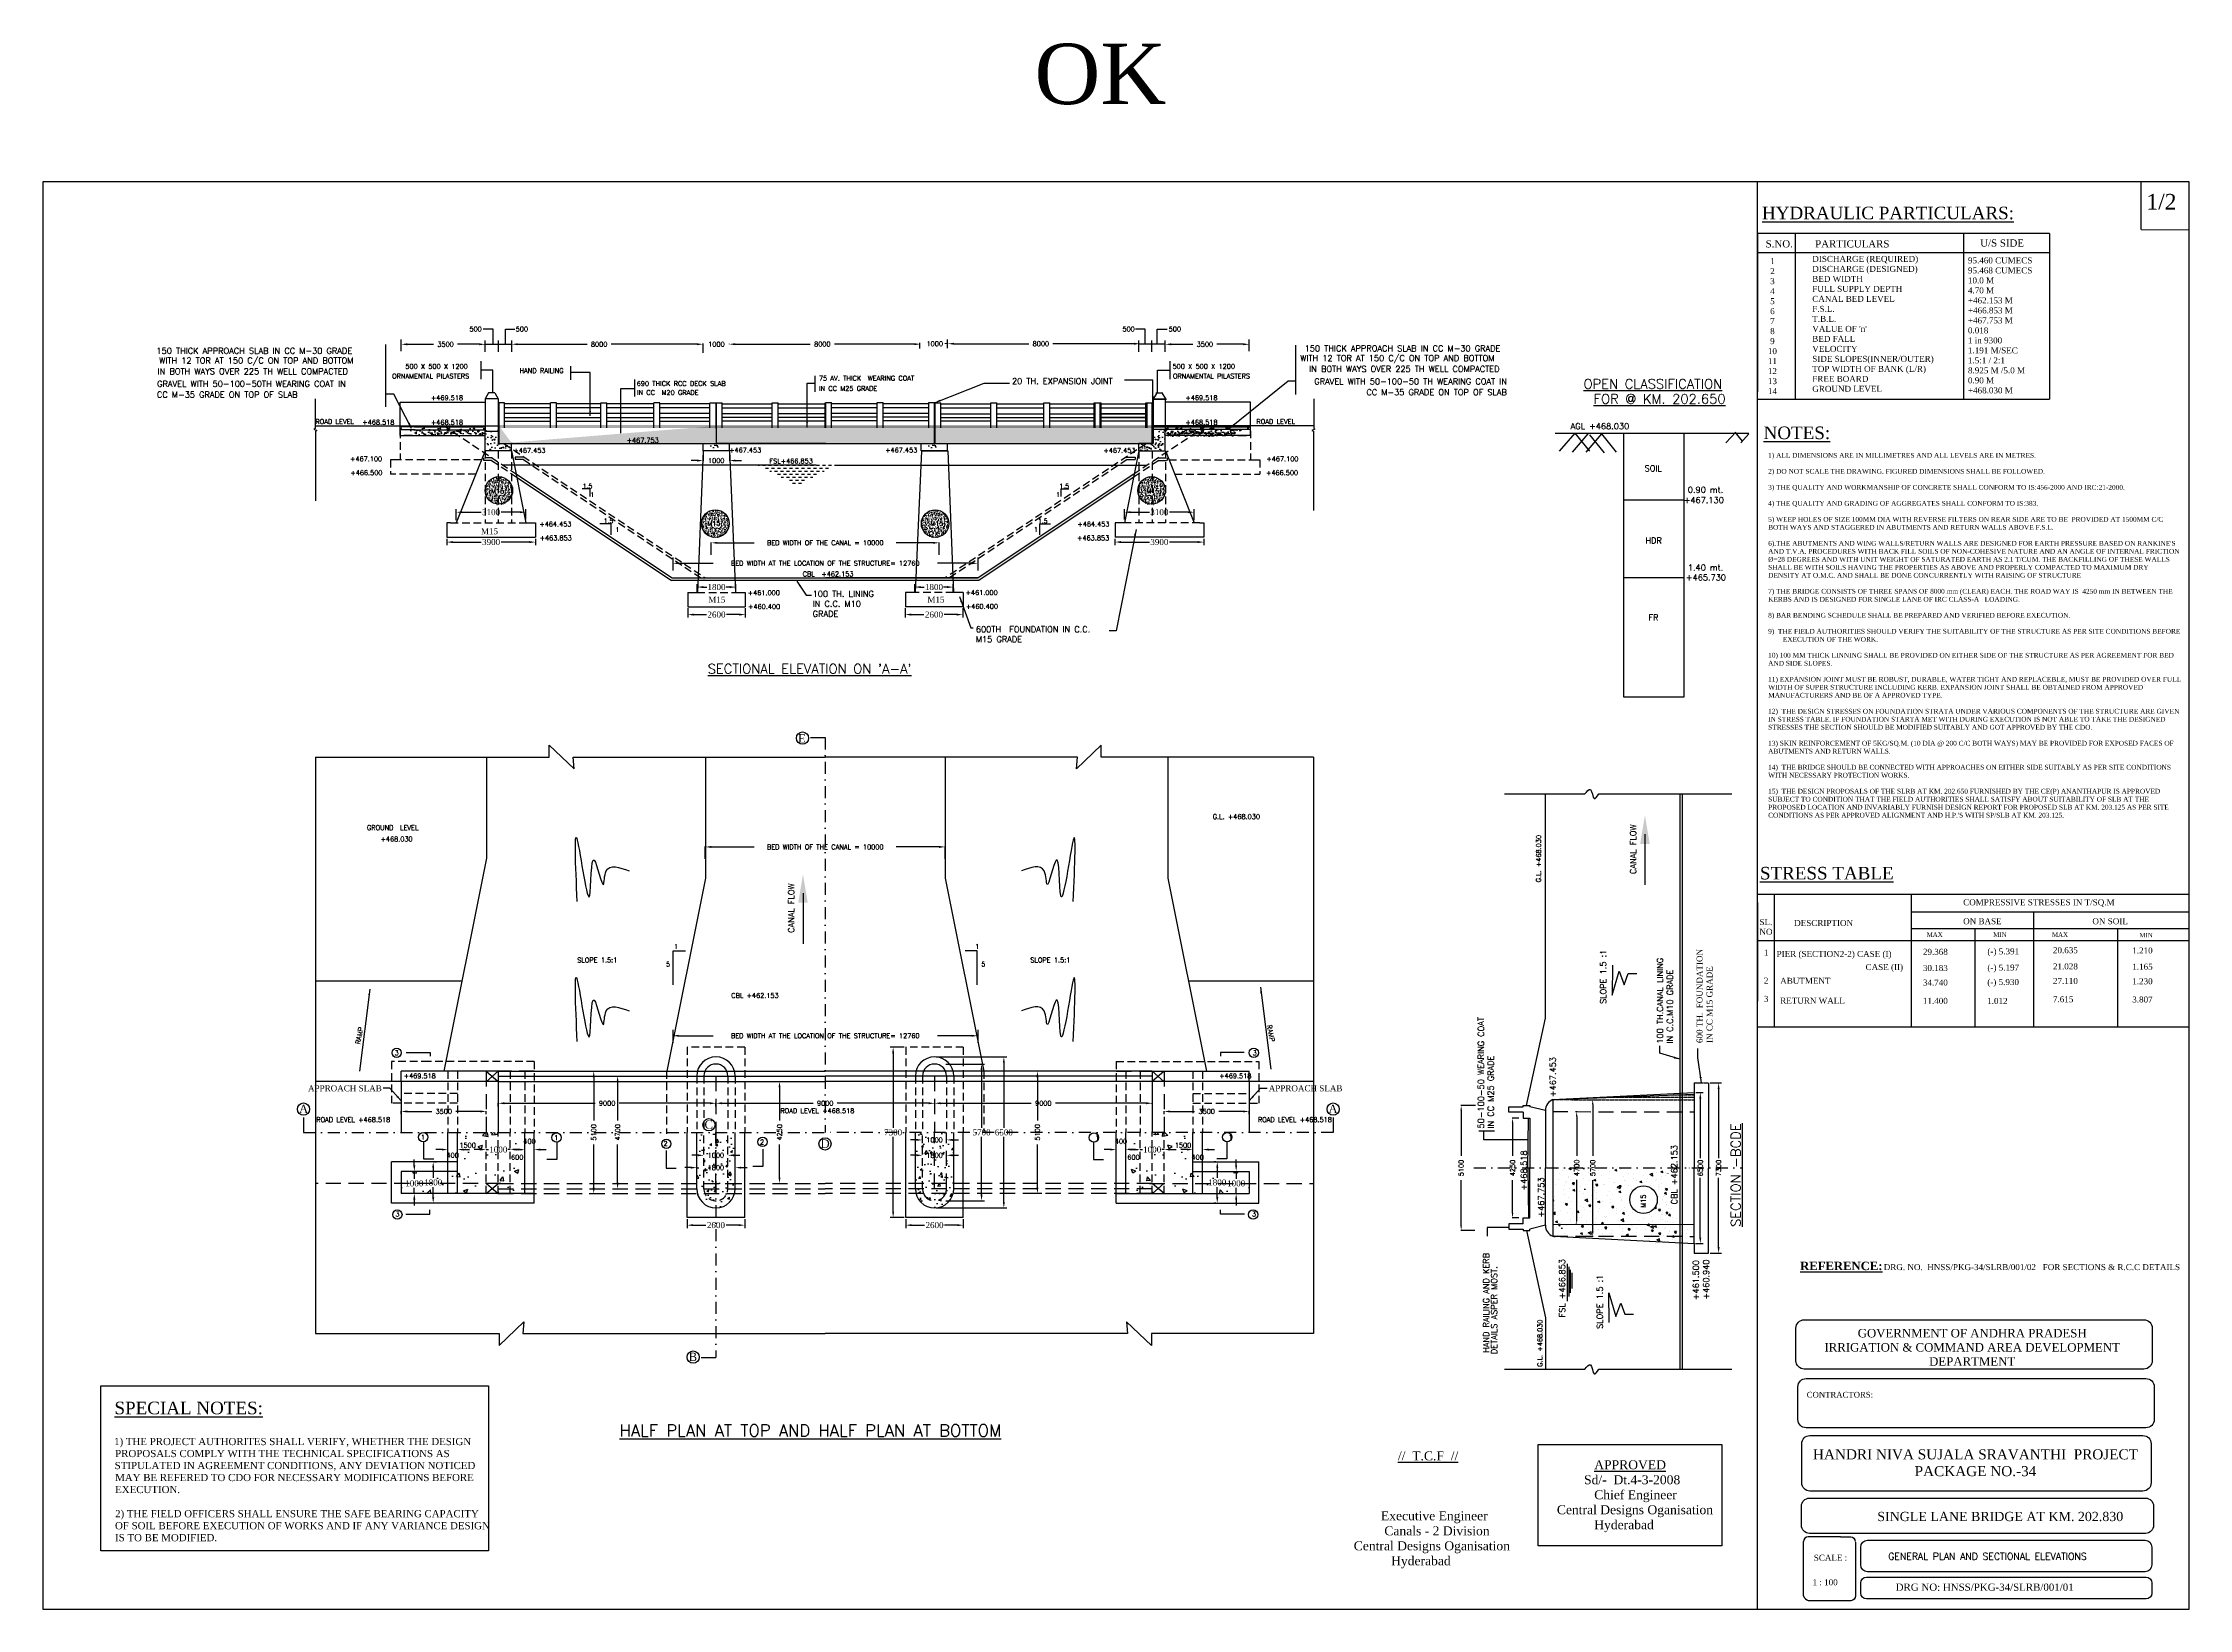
# Model space of a CAD drawing. Header units: inches. Extents: x -675 to 904, y 4 to 1354.
# Drawn here: x 9 to 904, y 701 to 1354 of the extents above; entities that cross this region are included whole.
import ezdxf
from ezdxf.enums import TextEntityAlignment as Align

# ---------------------------------------------------------------- set-up
doc = ezdxf.new("R2010")
doc.units = ezdxf.units.IN
doc.header["$MEASUREMENT"] = 0
for name, pattern in [('DASHDOT', [1, 0.5, -0.25, 0, -0.25]), ('DASHDOTX2', [2, 1, -0.5, 0, -0.5]), ('HIDDEN', [9.525, 6.35, -3.175])]:
    doc.linetypes.add(name, pattern=pattern)
doc.layers.add('SHEET', color=3, linetype='Continuous')
doc.styles.add('ROMANS', font='romans')
doc.styles.add('ROMANT', font='romant')
doc.styles.get("Standard").update_dxf_attribs({"font": 'times.ttf'})
doc.styles.add('style1', font='romans.shx')
doc.styles.add('TIMES NEW ROMAN', font='times.ttf')
doc.dimstyles.new('ISO-25', dxfattribs={"dimtxt": 2.5, "dimasz": 2.5, "dimexe": 1.25, "dimexo": 0.625, "dimtad": 0, "dimtih": 1, "dimtoh": 1, "dimlfac": 100, "dimtxsty": 'TIMES NEW ROMAN', "dimcen": 2.5, "dimadec": 0, "dimazin": 0, "dimtfac": 1, "dimtmove": 0, "dimatfit": 3, "dimfxl": 1, "dimarcsym": 0})
doc.dimstyles.get("Standard").update_dxf_attribs({"dimtxt": 2.5, "dimasz": 0.18, "dimexe": 0.05, "dimexo": 0.0625, "dimgap": 0.04, "dimtad": 0, "dimdec": 4, "dimzin": 0, "dimdsep": 46, "dimtxsty": 'Standard', "dimcen": 0.09, "dimadec": 0, "dimazin": 0, "dimtfac": 1, "dimtdec": 4, "dimtofl": 0, "dimtmove": 0, "dimatfit": 3, "dimfxl": 1, "dimtolj": 1, "dimtzin": 0, "dimarcsym": 0})
doc.dimstyles.new('STANDARD$0', dxfattribs={"dimscale": 88.888889, "dimtxt": 0.02, "dimasz": 0.02, "dimexe": 0.1, "dimexo": 0.1, "dimgap": 0.04, "dimtad": 2, "dimdec": 0, "dimzin": 1, "dimdsep": 46, "dimtxsty": 'Standard', "dimcen": 0.09, "dimadec": 0, "dimazin": 0, "dimtfac": 1, "dimtdec": 4, "dimtofl": 0, "dimtmove": 0, "dimatfit": 3, "dimfxl": 1, "dimtolj": 1, "dimtzin": 1, "dimarcsym": 0})
doc.dimstyles.new('STANDARD$7', dxfattribs={"dimtxt": 2, "dimasz": 2, "dimexe": 1.25, "dimexo": 0.625, "dimtad": 1, "dimdec": 0, "dimlfac": 0.5, "dimdsep": 46, "dimtxsty": 'Standard', "dimcen": 2.5, "dimadec": 0, "dimazin": 0, "dimtfac": 1, "dimtdec": 0, "dimtmove": 0, "dimatfit": 3, "dimfxl": 1, "dimtolj": 1, "dimtzin": 0, "dimarcsym": 0})
pattern_1 = [(50, (18.5645, 432.899), (5.379451, -0.47064), [0.5625, -6.1875]), (355, (18.5645, 432.899), (-1.040635, 5.64144), [0.45, -4.95]), (100.4514, (19.013, 432.86), (4.33882, 5.170797), [0.47805, -5.258566]), (46.1842, (18.5645, 434.399), (8.00431, -1.241393), [0.84375, -9.28125]), (96.6356, (19.2315, 434.296), (7.00997, 7.305884), [0.71708, -7.88785]), (351.1842, (18.5645, 434.399), (7.009965, 7.30589), [0.675, -7.425]), (21, (19.3145, 434.024), (4.476803, -3.019642), [0.5625, -6.1875]), (326, (19.3145, 434.024), (1.824865, 5.438625), [0.45, -4.95]), (71.4514, (19.6876, 433.7725), (6.30167, 2.41898), [0.47805, -5.258566]), (37.5, (18.5645, 432.8991), (0.091199, 2.496704), [0, -4.89, 0, -5.025, 0, -4.96875]), (7.5, (18.5645, 432.899), (1.9730215, 2.958088), [0, -2.865, 0, -4.7775, 0, -1.89375]), (327.5, (16.892, 432.8991), (4.0036683, -0.1691615), [0, -1.875, 0, -5.85, 0, -7.7625]), (317.5, (16.142, 432.899), (4.373896, 0.750787), [0, -2.4375, 0, -3.885, 0, -5.5125])]
pattern_2 = [(50, (-473.89, -459.77), (182.185, -15.939), [19.05, -209.55]), (355, (-473.9, -459.77), (-35.243, 191.057), [15.24, -167.64]), (100.451, (-458.71, -461.1), (146.943, 175.117), [16.19, -178.09]), (46.184, (-473.9, -408.97), (271.08, -42.042), [28.575, -314.325]), (96.636, (-451.3, -412.47), (237.404, 247.426), [24.285, -267.135]), (351.184, (-473.9, -408.97), (237.405, 247.425), [22.86, -251.46]), (21, (-448.49, -421.67), (151.615, -102.266), [19.05, -209.55]), (326, (-448.5, -421.67), (61.802, 184.188), [15.24, -167.64]), (71.451, (-435.86, -430.2), (213.416, 81.923), [16.19, -178.09]), (37.5, (-473.89, -459.77), (3.0886, 84.555), [0, -165.608, 0, -170.18, 0, -168.275]), (7.5, (-473.89, -459.77), (66.8197, 100.1806), [0, -97.028, 0, -161.798, 0, -64.135]), (327.5, (-530.53, -459.77), (135.5906, -5.7287), [0, -63.5, 0, -198.12, 0, -262.89]), (317.5, (-555.93, -459.77), (148.129, 25.4265), [0, -82.55, 0, -131.572, 0, -186.69])]

# ---------------------------------------------------------------- blocks, each defined once
blk = doc.blocks.new('*D46')
at = {"color": 0, "lineweight": -2, "transparency": 16777216}
for p, q in [((277.19, 863.97), (277.19, 860.17)), ((279.69, 861.42), (284.97, 861.42)), ((298.69, 861.42), (293.4, 861.42)), ((301.19, 863.97), (301.19, 860.17))]:
    blk.add_line(p, q, dxfattribs=at)
at = {"color": 0, "transparency": 16777216}
for points in [[(279.69, 861.84), (279.69, 861.01), (277.19, 861.42)], [(298.69, 861.84), (298.69, 861.01), (301.19, 861.42)]]:
    blk.add_solid(points, dxfattribs=at)
at = {"layer": 'Defpoints', "color": 0, "transparency": 16777216}
for p in [(277.19, 864.6), (301.19, 864.6), (301.19, 861.42)]:
    blk.add_point(p, dxfattribs=at)
at = {"color": 0, "transparency": 16777216, "insert": (289.19, 861.42), "char_height": 2.5, "attachment_point": 5, "style": 'TIMES NEW ROMAN'}
blk.add_mtext('2600', dxfattribs=at)
blk = doc.blocks.new('*D47')
at = {"color": 0, "lineweight": -2, "transparency": 16777216}
for p, q in [((278.69, 885.4), (276.19, 885.4)), ((299.69, 885.4), (302.19, 885.4))]:
    blk.add_line(p, q, dxfattribs=at)
at = {"color": 0, "transparency": 16777216}
for points in [[(278.69, 885.82), (278.69, 884.98), (281.19, 885.4)], [(299.69, 885.82), (299.69, 884.98), (297.19, 885.4)]]:
    blk.add_solid(points, dxfattribs=at)
at = {"layer": 'Defpoints', "color": 0, "transparency": 16777216}
for p in [(281.19, 885.4), (297.19, 885.4), (297.19, 885.4)]:
    blk.add_point(p, dxfattribs=at)
at = {"color": 0, "transparency": 16777216, "insert": (289.19, 885.4), "char_height": 2, "attachment_point": 5, "style": 'ROMANS'}
blk.add_mtext('\\A1;1800', dxfattribs=at)
blk = doc.blocks.new('*D48')
at = {"color": 0, "lineweight": -2, "transparency": 16777216}
for p, q in [((289.19, 910.91), (289.19, 912.42)), ((291.69, 912.24), (329.75, 912.24)), ((377.86, 912.24), (339.8, 912.24)), ((380.36, 912.03), (380.36, 912.42))]:
    blk.add_line(p, q, dxfattribs=at)
at = {"color": 0, "transparency": 16777216}
for points in [[(291.69, 912.66), (291.69, 911.82), (289.19, 912.24)], [(377.86, 912.66), (377.86, 911.82), (380.36, 912.24)]]:
    blk.add_solid(points, dxfattribs=at)
at = {"layer": 'Defpoints', "color": 0, "transparency": 16777216}
for p in [(289.19, 910.73), (380.36, 912.24), (380.36, 911.85)]:
    blk.add_point(p, dxfattribs=at)
at = {"color": 0, "transparency": 16777216, "insert": (334.77, 912.24), "char_height": 2, "attachment_point": 5, "style": 'ROMANS'}
blk.add_mtext('\\A1;9000', dxfattribs=at)
blk = doc.blocks.new('A$C697F229C')
at = {"style": 'ROMANT'}
blk.add_text('%%UHALF PLAN AT TOP AND HALF PLAN AT BOTTOM', height=5, dxfattribs=at).set_placement((100.38, 1), align=Align.CENTER)
blk = doc.blocks.new('*D49')
at = {"color": 0, "lineweight": -2, "transparency": 16777216}
for p, q in [((238.92, 921.35), (315.89, 921.35)), ((315.71, 918.85), (315.71, 905.12)), ((315.71, 881.35), (315.71, 895.08))]:
    blk.add_line(p, q, dxfattribs=at)
at = {"color": 0, "transparency": 16777216}
for points in [[(315.29, 918.85), (316.12, 918.85), (315.71, 921.35)], [(315.29, 881.35), (316.12, 881.35), (315.71, 878.85)]]:
    blk.add_solid(points, dxfattribs=at)
at = {"layer": 'Defpoints', "color": 0, "transparency": 16777216}
for p in [(238.74, 921.35), (315.71, 878.85), (315.71, 878.85)]:
    blk.add_point(p, dxfattribs=at)
at = {"color": 0, "transparency": 16777216, "insert": (315.71, 900.1), "char_height": 2, "attachment_point": 5, "rotation": 90, "style": 'ROMANS'}
blk.add_mtext('\\A1;4250', dxfattribs=at)
blk = doc.blocks.new('*D50')
at = {"color": 0, "lineweight": -2, "transparency": 16777216}
for p, q in [((281.69, 890.54), (279.19, 890.54)), ((296.69, 890.54), (299.19, 890.54))]:
    blk.add_line(p, q, dxfattribs=at)
at = {"color": 0, "transparency": 16777216}
for points in [[(281.69, 890.96), (281.69, 890.13), (284.19, 890.54)], [(296.69, 890.96), (296.69, 890.13), (294.19, 890.54)]]:
    blk.add_solid(points, dxfattribs=at)
at = {"layer": 'Defpoints', "color": 0, "transparency": 16777216}
for p in [(284.19, 890.54), (294.19, 890.54), (294.19, 890.54)]:
    blk.add_point(p, dxfattribs=at)
at = {"color": 0, "transparency": 16777216, "insert": (289.19, 890.54), "char_height": 2, "attachment_point": 5, "style": 'ROMANS'}
blk.add_mtext('\\A1;1000', dxfattribs=at)
blk = doc.blocks.new('*D51')
at = {"color": 0, "lineweight": -2, "transparency": 16777216}
for p, q in [((283.83, 1184.06), (283.83, 1179.99)), ((294.83, 1184.03), (294.83, 1179.99)), ((281.33, 1180.17), (278.83, 1180.17)), ((297.33, 1180.17), (299.83, 1180.17))]:
    blk.add_line(p, q, dxfattribs=at)
at = {"color": 0, "transparency": 16777216}
for points in [[(281.33, 1180.58), (281.33, 1179.75), (283.83, 1180.17)], [(297.33, 1180.58), (297.33, 1179.75), (294.83, 1180.17)]]:
    blk.add_solid(points, dxfattribs=at)
at = {"layer": 'Defpoints', "color": 0, "transparency": 16777216}
for p in [(283.83, 1184.24), (294.83, 1184.21), (294.83, 1180.17)]:
    blk.add_point(p, dxfattribs=at)
at = {"color": 0, "transparency": 16777216, "insert": (289.33, 1180.17), "char_height": 2, "attachment_point": 5, "style": 'ROMANS'}
blk.add_mtext('\\A1;1000', dxfattribs=at)
blk = doc.blocks.new('*D52')
at = {"color": 0, "lineweight": -2, "transparency": 16777216}
for p, q in [((281.27, 1228.66), (278.77, 1228.66)), ((283.77, 1228.63), (283.77, 1228.84)), ((294.83, 1228.63), (294.83, 1228.84)), ((297.33, 1228.66), (299.83, 1228.66))]:
    blk.add_line(p, q, dxfattribs=at)
at = {"color": 0, "transparency": 16777216}
for points in [[(281.27, 1229.08), (281.27, 1228.24), (283.77, 1228.66)], [(297.33, 1229.08), (297.33, 1228.24), (294.83, 1228.66)]]:
    blk.add_solid(points, dxfattribs=at)
at = {"layer": 'Defpoints', "color": 0, "transparency": 16777216}
for p in [(283.77, 1228.45), (294.83, 1228.66), (294.83, 1228.45)]:
    blk.add_point(p, dxfattribs=at)
at = {"color": 0, "transparency": 16777216, "insert": (289.41, 1228.66), "char_height": 2, "attachment_point": 5, "style": 'ROMANS'}
blk.add_mtext('\\A1;1000', dxfattribs=at)
blk = doc.blocks.new('*D53')
at = {"color": 0, "lineweight": -2, "transparency": 16777216}
for p, q in [((273.68, 1137.36), (287.99, 1137.36)), ((395.86, 1137.36), (381.56, 1137.36))]:
    blk.add_line(p, q, dxfattribs=at)
at = {"color": 0, "transparency": 16777216}
for points in [[(273.68, 1137.77), (273.68, 1136.94), (271.18, 1137.36)], [(395.86, 1137.77), (395.86, 1136.94), (398.36, 1137.36)]]:
    blk.add_solid(points, dxfattribs=at)
at = {"layer": 'Defpoints', "color": 0, "transparency": 16777216}
for p in [(271.18, 1137.36), (398.36, 1137.36), (398.36, 1137.36)]:
    blk.add_point(p, dxfattribs=at)
at = {"color": 0, "transparency": 16777216, "insert": (334.77, 1137.36), "char_height": 2, "attachment_point": 5, "style": 'ROMANS'}
blk.add_mtext('\\A1;BED WIDTH AT THE LOCATION OF THE STRUCTURE= 12760', dxfattribs=at)
blk = doc.blocks.new('*D54')
at = {"color": 0, "lineweight": -2, "transparency": 16777216}
for p, q in [((248.18, 921.1), (248.18, 905.12)), ((248.18, 879.1), (248.18, 895.08))]:
    blk.add_line(p, q, dxfattribs=at)
at = {"color": 0, "transparency": 16777216}
for points in [[(247.76, 921.1), (248.6, 921.1), (248.18, 923.6)], [(247.76, 879.1), (248.6, 879.1), (248.18, 876.6)]]:
    blk.add_solid(points, dxfattribs=at)
at = {"layer": 'Defpoints', "color": 0, "transparency": 16777216}
for p in [(248.18, 923.6), (248.18, 876.6), (248.18, 876.6)]:
    blk.add_point(p, dxfattribs=at)
at = {"color": 0, "transparency": 16777216, "insert": (248.18, 900.1), "char_height": 2, "attachment_point": 5, "rotation": 90, "style": 'ROMANS'}
blk.add_mtext('\\A1;4700', dxfattribs=at)
blk = doc.blocks.new('*D55')
at = {"color": 0, "lineweight": -2, "transparency": 16777216}
for p, q in [((236.33, 925.6), (238.41, 925.6)), ((238.23, 923.1), (238.23, 905.12)), ((238.23, 877.1), (238.23, 895.08)), ((236.33, 874.6), (238.41, 874.6))]:
    blk.add_line(p, q, dxfattribs=at)
at = {"color": 0, "transparency": 16777216}
for points in [[(237.81, 923.1), (238.65, 923.1), (238.23, 925.6)], [(237.81, 877.1), (238.65, 877.1), (238.23, 874.6)]]:
    blk.add_solid(points, dxfattribs=at)
at = {"layer": 'Defpoints', "color": 0, "transparency": 16777216}
for p in [(236.15, 925.6), (236.15, 874.6), (238.23, 874.6)]:
    blk.add_point(p, dxfattribs=at)
at = {"color": 0, "transparency": 16777216, "insert": (238.23, 900.1), "char_height": 2, "attachment_point": 5, "rotation": 90, "style": 'ROMANS'}
blk.add_mtext('\\A1;5100', dxfattribs=at)
blk = doc.blocks.new('*D56')
at = {"color": 0, "lineweight": -2, "transparency": 16777216}
for p, q in [((206.93, 892.93), (204.43, 892.93)), ((209.43, 891.49), (209.43, 893.11)), ((213.43, 891.49), (213.43, 893.11)), ((215.93, 892.93), (218.43, 892.93))]:
    blk.add_line(p, q, dxfattribs=at)
at = {"color": 0, "transparency": 16777216}
for points in [[(206.93, 893.35), (206.93, 892.52), (209.43, 892.93)], [(215.93, 893.35), (215.93, 892.52), (213.43, 892.93)]]:
    blk.add_solid(points, dxfattribs=at)
at = {"layer": 'Defpoints', "color": 0, "transparency": 16777216}
for p in [(209.43, 891.31), (213.43, 892.93), (213.43, 891.31)]:
    blk.add_point(p, dxfattribs=at)
at = {"color": 0, "transparency": 16777216, "insert": (211.43, 896.36), "char_height": 2, "attachment_point": 5, "style": 'ROMANS'}
blk.add_mtext('\\A1;400', dxfattribs=at)
blk = doc.blocks.new('*D57')
at = {"color": 0, "lineweight": -2, "transparency": 16777216}
for p, q in [((190.93, 892.93), (188.43, 892.93)), ((193.43, 893.56), (193.43, 894.18)), ((193.43, 892.93), (194.4, 892.93)), ((203.43, 892.93), (202.47, 892.93)), ((203.43, 893.56), (203.43, 894.18)), ((205.93, 892.93), (208.43, 892.93))]:
    blk.add_line(p, q, dxfattribs=at)
at = {"color": 0, "transparency": 16777216}
for points in [[(190.93, 893.35), (190.93, 892.52), (193.43, 892.93)], [(205.93, 893.35), (205.93, 892.52), (203.43, 892.93)]]:
    blk.add_solid(points, dxfattribs=at)
at = {"layer": 'Defpoints', "color": 0, "transparency": 16777216}
for p in [(193.43, 892.93), (203.43, 892.93), (203.43, 892.93)]:
    blk.add_point(p, dxfattribs=at)
at = {"color": 0, "transparency": 16777216, "insert": (198.43, 892.93), "char_height": 2.5, "attachment_point": 5, "style": 'TIMES NEW ROMAN'}
blk.add_mtext('1000', dxfattribs=at)
blk = doc.blocks.new('*D58')
at = {"color": 0, "lineweight": -2, "transparency": 16777216}
for p, q in [((198.43, 910.91), (198.43, 912.42)), ((200.93, 912.24), (238.79, 912.24)), ((286.69, 912.24), (248.83, 912.24)), ((289.19, 910.91), (289.19, 912.42))]:
    blk.add_line(p, q, dxfattribs=at)
at = {"color": 0, "transparency": 16777216}
for points in [[(200.93, 912.66), (200.93, 911.82), (198.43, 912.24)], [(286.69, 912.66), (286.69, 911.82), (289.19, 912.24)]]:
    blk.add_solid(points, dxfattribs=at)
at = {"layer": 'Defpoints', "color": 0, "transparency": 16777216}
for p in [(198.43, 910.73), (289.19, 912.24), (289.19, 910.73)]:
    blk.add_point(p, dxfattribs=at)
at = {"color": 0, "transparency": 16777216, "insert": (243.81, 912.24), "char_height": 2, "attachment_point": 5, "style": 'ROMANS'}
blk.add_mtext('\\A1;9000', dxfattribs=at)
blk = doc.blocks.new('*D59')
at = {"color": 0, "lineweight": -2, "transparency": 16777216}
for p, q in [((157.95, 907.71), (157.95, 909)), ((160.45, 908.82), (170.67, 908.82)), ((190.93, 908.82), (180.72, 908.82)), ((193.43, 907.71), (193.43, 909))]:
    blk.add_line(p, q, dxfattribs=at)
at = {"color": 0, "transparency": 16777216}
for points in [[(160.45, 909.24), (160.45, 908.41), (157.95, 908.82)], [(190.93, 909.24), (190.93, 908.41), (193.43, 908.82)]]:
    blk.add_solid(points, dxfattribs=at)
at = {"layer": 'Defpoints', "color": 0, "transparency": 16777216}
for p in [(157.95, 907.53), (193.43, 908.82), (193.43, 907.53)]:
    blk.add_point(p, dxfattribs=at)
at = {"color": 0, "transparency": 16777216, "insert": (175.69, 908.82), "char_height": 2, "attachment_point": 5, "style": 'ROMANS'}
blk.add_mtext('\\A1;3500', dxfattribs=at)
blk = doc.blocks.new('*D60')
at = {"color": 0, "lineweight": -2, "transparency": 16777216}
for p, q in [((180.93, 1155.28), (180.93, 1159.89)), ((183.43, 1158.64), (191.26, 1158.64)), ((207.43, 1158.64), (199.61, 1158.64)), ((209.93, 1155.65), (209.93, 1159.89))]:
    blk.add_line(p, q, dxfattribs=at)
at = {"color": 0, "transparency": 16777216}
for points in [[(183.43, 1159.06), (183.43, 1158.22), (180.93, 1158.64)], [(207.43, 1159.06), (207.43, 1158.22), (209.93, 1158.64)]]:
    blk.add_solid(points, dxfattribs=at)
at = {"layer": 'Defpoints', "color": 0, "transparency": 16777216}
for p in [(180.93, 1154.65), (209.93, 1158.64), (209.93, 1155.02)]:
    blk.add_point(p, dxfattribs=at)
at = {"color": 0, "transparency": 16777216, "insert": (195.43, 1158.64), "char_height": 2.5, "attachment_point": 5, "style": 'TIMES NEW ROMAN'}
blk.add_mtext('3100', dxfattribs=at)
blk = doc.blocks.new('*D61')
at = {"color": 0, "lineweight": -2, "transparency": 16777216}
for p, q in [((176.93, 1147.58), (176.93, 1144.94)), ((179.43, 1146.19), (191.26, 1146.19)), ((211.43, 1146.19), (199.61, 1146.19)), ((213.93, 1147.58), (213.93, 1144.94))]:
    blk.add_line(p, q, dxfattribs=at)
at = {"color": 0, "transparency": 16777216}
for points in [[(179.43, 1146.61), (179.43, 1145.77), (176.93, 1146.19)], [(211.43, 1146.61), (211.43, 1145.77), (213.93, 1146.19)]]:
    blk.add_solid(points, dxfattribs=at)
at = {"layer": 'Defpoints', "color": 0, "transparency": 16777216}
for p in [(176.93, 1148.21), (213.93, 1148.21), (213.93, 1146.19)]:
    blk.add_point(p, dxfattribs=at)
at = {"color": 0, "transparency": 16777216, "insert": (195.43, 1146.19), "char_height": 2.5, "attachment_point": 5, "style": 'TIMES NEW ROMAN'}
blk.add_mtext('3900', dxfattribs=at)
blk = doc.blocks.new('*D62')
at = {"color": 0, "lineweight": -2, "transparency": 16777216}
for p, q in [((204.06, 1228.81), (204.06, 1228.85)), ((206.56, 1228.67), (235.45, 1228.67)), ((281.27, 1228.67), (245.49, 1228.67)), ((283.77, 1228.81), (283.77, 1228.85))]:
    blk.add_line(p, q, dxfattribs=at)
at = {"color": 0, "transparency": 16777216}
for points in [[(206.56, 1229.08), (206.56, 1228.25), (204.06, 1228.67)], [(281.27, 1229.08), (281.27, 1228.25), (283.77, 1228.67)]]:
    blk.add_solid(points, dxfattribs=at)
at = {"layer": 'Defpoints', "color": 0, "transparency": 16777216}
for p in [(204.06, 1228.67), (204.06, 1228.63), (283.77, 1228.63)]:
    blk.add_point(p, dxfattribs=at)
at = {"color": 0, "transparency": 16777216, "insert": (240.47, 1228.67), "char_height": 2, "attachment_point": 5, "style": 'ROMANS'}
blk.add_mtext('\\A1;8000', dxfattribs=at)
blk = doc.blocks.new('*D63')
at = {"color": 0, "lineweight": -2, "transparency": 16777216}
for p, q in [((157.96, 1228.39), (157.96, 1228.81)), ((160.46, 1228.63), (171.41, 1228.63)), ((190.49, 1228.63), (181.46, 1228.63)), ((192.99, 1228.08), (192.99, 1228.81))]:
    blk.add_line(p, q, dxfattribs=at)
at = {"color": 0, "transparency": 16777216}
for points in [[(160.46, 1229.05), (160.46, 1228.22), (157.96, 1228.63)], [(190.49, 1229.05), (190.49, 1228.22), (192.99, 1228.63)]]:
    blk.add_solid(points, dxfattribs=at)
at = {"layer": 'Defpoints', "color": 0, "transparency": 16777216}
for p in [(157.96, 1228.63), (157.96, 1228.21), (192.99, 1227.9)]:
    blk.add_point(p, dxfattribs=at)
at = {"color": 0, "transparency": 16777216, "insert": (176.43, 1228.63), "char_height": 2, "attachment_point": 5, "style": 'ROMANS'}
blk.add_mtext('\\A1;3500', dxfattribs=at)
blk = doc.blocks.new('*D64')
at = {"color": 0, "lineweight": -2, "transparency": 16777216}
for p, q in [((368.12, 1118.61), (368.12, 1114.71)), ((370.62, 1115.96), (375.91, 1115.96)), ((389.62, 1115.96), (384.33, 1115.96)), ((392.12, 1118.61), (392.12, 1114.71))]:
    blk.add_line(p, q, dxfattribs=at)
at = {"color": 0, "transparency": 16777216}
for points in [[(370.62, 1116.37), (370.62, 1115.54), (368.12, 1115.96)], [(389.62, 1116.37), (389.62, 1115.54), (392.12, 1115.96)]]:
    blk.add_solid(points, dxfattribs=at)
at = {"layer": 'Defpoints', "color": 0, "transparency": 16777216}
for p in [(368.12, 1119.23), (392.12, 1119.23), (392.12, 1115.96)]:
    blk.add_point(p, dxfattribs=at)
at = {"color": 0, "transparency": 16777216, "insert": (380.12, 1115.96), "char_height": 2.5, "attachment_point": 5, "style": 'TIMES NEW ROMAN'}
blk.add_mtext('2600', dxfattribs=at)
blk = doc.blocks.new('*D65')
at = {"color": 0, "lineweight": -2, "transparency": 16777216}
for p, q in [((380.36, 912.03), (380.36, 912.42)), ((382.86, 912.24), (420.71, 912.24)), ((468.61, 912.24), (430.76, 912.24)), ((471.11, 912.03), (471.11, 912.42))]:
    blk.add_line(p, q, dxfattribs=at)
at = {"color": 0, "transparency": 16777216}
for points in [[(382.86, 912.66), (382.86, 911.82), (380.36, 912.24)], [(468.61, 912.66), (468.61, 911.82), (471.11, 912.24)]]:
    blk.add_solid(points, dxfattribs=at)
at = {"layer": 'Defpoints', "color": 0, "transparency": 16777216}
for p in [(380.36, 911.85), (471.11, 912.24), (471.11, 911.85)]:
    blk.add_point(p, dxfattribs=at)
at = {"color": 0, "transparency": 16777216, "insert": (425.74, 912.24), "char_height": 2, "attachment_point": 5, "style": 'ROMANS'}
blk.add_mtext('\\A1;9000', dxfattribs=at)
blk = doc.blocks.new('*D66')
at = {"color": 0, "lineweight": -2, "transparency": 16777216}
for p, q in [((367.74, 935.6), (361.84, 935.6)), ((363.09, 933.1), (363.09, 902)), ((363.09, 867.1), (363.09, 898.2)), ((367.74, 864.6), (361.84, 864.6))]:
    blk.add_line(p, q, dxfattribs=at)
at = {"color": 0, "transparency": 16777216}
for points in [[(362.67, 933.1), (363.5, 933.1), (363.09, 935.6)], [(362.67, 867.1), (363.5, 867.1), (363.09, 864.6)]]:
    blk.add_solid(points, dxfattribs=at)
at = {"layer": 'Defpoints', "color": 0, "transparency": 16777216}
for p in [(368.36, 935.6), (363.09, 864.6), (368.36, 864.6)]:
    blk.add_point(p, dxfattribs=at)
at = {"color": 0, "transparency": 16777216, "insert": (363.09, 900.1), "char_height": 2.5, "attachment_point": 5, "style": 'TIMES NEW ROMAN'}
blk.add_mtext('7300', dxfattribs=at)
blk = doc.blocks.new('*D67')
at = {"color": 0, "lineweight": -2, "transparency": 16777216}
for p, q in [((380.99, 931.6), (410.51, 931.6)), ((409.26, 929.1), (409.26, 902)), ((409.26, 871.1), (409.26, 898.2)), ((380.99, 868.6), (410.51, 868.6))]:
    blk.add_line(p, q, dxfattribs=at)
at = {"color": 0, "transparency": 16777216}
for points in [[(408.84, 929.1), (409.67, 929.1), (409.26, 931.6)], [(408.84, 871.1), (409.67, 871.1), (409.26, 868.6)]]:
    blk.add_solid(points, dxfattribs=at)
at = {"layer": 'Defpoints', "color": 0, "transparency": 16777216}
for p in [(380.36, 931.6), (380.36, 868.6), (409.26, 868.6)]:
    blk.add_point(p, dxfattribs=at)
at = {"color": 0, "transparency": 16777216, "insert": (409.26, 900.1), "char_height": 2.5, "attachment_point": 5, "style": 'TIMES NEW ROMAN'}
blk.add_mtext('6500', dxfattribs=at)
blk = doc.blocks.new('*D68')
at = {"color": 0, "lineweight": -2, "transparency": 16777216}
for p, q in [((385.1, 928.6), (401.21, 928.6)), ((399.96, 926.1), (399.96, 902)), ((399.96, 874.1), (399.96, 898.2)), ((385.1, 871.6), (401.21, 871.6))]:
    blk.add_line(p, q, dxfattribs=at)
at = {"color": 0, "transparency": 16777216}
for points in [[(399.55, 926.1), (400.38, 926.1), (399.96, 928.6)], [(399.55, 874.1), (400.38, 874.1), (399.96, 871.6)]]:
    blk.add_solid(points, dxfattribs=at)
at = {"layer": 'Defpoints', "color": 0, "transparency": 16777216}
for p in [(384.47, 928.6), (384.47, 871.6), (399.96, 871.6)]:
    blk.add_point(p, dxfattribs=at)
at = {"color": 0, "transparency": 16777216, "insert": (399.96, 900.1), "char_height": 2.5, "attachment_point": 5, "style": 'TIMES NEW ROMAN'}
blk.add_mtext('5700', dxfattribs=at)
blk = doc.blocks.new('*D69')
at = {"color": 0, "lineweight": -2, "transparency": 16777216}
for p, q in [((425.16, 925.6), (423.08, 925.6)), ((423.26, 923.1), (423.26, 905.12)), ((423.26, 877.1), (423.26, 895.08)), ((425.16, 874.6), (423.08, 874.6))]:
    blk.add_line(p, q, dxfattribs=at)
at = {"color": 0, "transparency": 16777216}
for points in [[(422.84, 923.1), (423.67, 923.1), (423.26, 925.6)], [(422.84, 877.1), (423.67, 877.1), (423.26, 874.6)]]:
    blk.add_solid(points, dxfattribs=at)
at = {"layer": 'Defpoints', "color": 0, "transparency": 16777216}
for p in [(425.34, 925.6), (423.26, 874.6), (425.34, 874.6)]:
    blk.add_point(p, dxfattribs=at)
at = {"color": 0, "transparency": 16777216, "insert": (423.26, 900.1), "char_height": 2, "attachment_point": 5, "rotation": 90, "style": 'ROMANS'}
blk.add_mtext('\\A1;5100', dxfattribs=at)
blk = doc.blocks.new('*D70')
at = {"color": 0, "lineweight": -2, "transparency": 16777216}
for p, q in [((372.86, 896.96), (370.36, 896.96)), ((387.86, 896.96), (390.36, 896.96))]:
    blk.add_line(p, q, dxfattribs=at)
at = {"color": 0, "transparency": 16777216}
for points in [[(372.86, 897.38), (372.86, 896.55), (375.36, 896.96)], [(387.86, 897.38), (387.86, 896.55), (385.36, 896.96)]]:
    blk.add_solid(points, dxfattribs=at)
at = {"layer": 'Defpoints', "color": 0, "transparency": 16777216}
for p in [(375.36, 896.96), (385.36, 896.96), (385.36, 896.96)]:
    blk.add_point(p, dxfattribs=at)
at = {"color": 0, "transparency": 16777216, "insert": (380.36, 896.96), "char_height": 2, "attachment_point": 5, "style": 'ROMANS'}
blk.add_mtext('\\A1;1000', dxfattribs=at)
blk = doc.blocks.new('*D71')
at = {"color": 0, "lineweight": -2, "transparency": 16777216}
for p, q in [((368.36, 863.97), (368.36, 860.17)), ((370.86, 861.42), (376.15, 861.42)), ((389.86, 861.42), (384.57, 861.42)), ((392.36, 863.97), (392.36, 860.17))]:
    blk.add_line(p, q, dxfattribs=at)
at = {"color": 0, "transparency": 16777216}
for points in [[(370.86, 861.84), (370.86, 861.01), (368.36, 861.42)], [(389.86, 861.84), (389.86, 861.01), (392.36, 861.42)]]:
    blk.add_solid(points, dxfattribs=at)
at = {"layer": 'Defpoints', "color": 0, "transparency": 16777216}
for p in [(368.36, 864.6), (392.36, 864.6), (392.36, 861.42)]:
    blk.add_point(p, dxfattribs=at)
at = {"color": 0, "transparency": 16777216, "insert": (380.36, 861.42), "char_height": 2.5, "attachment_point": 5, "style": 'TIMES NEW ROMAN'}
blk.add_mtext('2600', dxfattribs=at)
blk = doc.blocks.new('*D72')
at = {"color": 0, "lineweight": -2, "transparency": 16777216}
for p, q in [((372.86, 890.54), (370.36, 890.54)), ((387.86, 890.54), (390.36, 890.54))]:
    blk.add_line(p, q, dxfattribs=at)
at = {"color": 0, "transparency": 16777216}
for points in [[(372.86, 890.96), (372.86, 890.13), (375.36, 890.54)], [(387.86, 890.96), (387.86, 890.13), (385.36, 890.54)]]:
    blk.add_solid(points, dxfattribs=at)
at = {"layer": 'Defpoints', "color": 0, "transparency": 16777216}
for p in [(375.36, 890.54), (375.36, 890.54), (385.36, 890.54)]:
    blk.add_point(p, dxfattribs=at)
at = {"color": 0, "transparency": 16777216, "insert": (380.36, 890.54), "char_height": 2, "attachment_point": 5, "style": 'ROMANS'}
blk.add_mtext('\\A1;1800', dxfattribs=at)
blk = doc.blocks.new('*D73')
at = {"color": 0, "lineweight": -2, "transparency": 16777216}
for p, q in [((605.91, 911.24), (599.79, 911.24)), ((599.97, 909.24), (599.97, 890.27)), ((599.97, 861.24), (599.97, 880.22)), ((605.66, 859.24), (599.79, 859.24))]:
    blk.add_line(p, q, dxfattribs=at)
at = {"color": 0, "transparency": 16777216}
for points in [[(599.64, 909.24), (600.3, 909.24), (599.97, 911.24)], [(599.64, 861.24), (600.3, 861.24), (599.97, 859.24)]]:
    blk.add_solid(points, dxfattribs=at)
at = {"layer": 'Defpoints', "color": 0, "transparency": 16777216}
for p in [(605.97, 911.24), (599.97, 859.24), (605.72, 859.24)]:
    blk.add_point(p, dxfattribs=at)
at = {"color": 0, "transparency": 16777216, "insert": (599.97, 885.24), "char_height": 2, "attachment_point": 5, "rotation": 90, "style": 'ROMANS'}
blk.add_mtext('\\A1;5100', dxfattribs=at)
blk = doc.blocks.new('*D74')
at = {"color": 0, "lineweight": -2, "transparency": 16777216}
for p, q in [((652.6, 913.74), (655.02, 913.74)), ((654.84, 911.74), (654.84, 890.29)), ((654.84, 858.79), (654.84, 880.24)), ((652.6, 856.79), (655.02, 856.79))]:
    blk.add_line(p, q, dxfattribs=at)
at = {"color": 0, "transparency": 16777216}
for points in [[(654.51, 911.74), (655.18, 911.74), (654.84, 913.74)], [(654.51, 858.79), (655.18, 858.79), (654.84, 856.79)]]:
    blk.add_solid(points, dxfattribs=at)
at = {"layer": 'Defpoints', "color": 0, "transparency": 16777216}
for p in [(652.53, 913.74), (654.84, 913.74), (652.53, 856.79)]:
    blk.add_point(p, dxfattribs=at)
at = {"color": 0, "transparency": 16777216, "insert": (654.84, 885.27), "char_height": 2, "attachment_point": 5, "rotation": 90, "style": 'ROMANS'}
blk.add_mtext('\\A1;5700', dxfattribs=at)
blk = doc.blocks.new('*D75')
at = {"color": 0, "lineweight": -2, "transparency": 16777216}
for p, q in [((647.65, 908.79), (648.32, 908.79)), ((648.14, 906.79), (648.14, 890.31)), ((648.14, 863.79), (648.14, 880.26)), ((647.65, 861.79), (648.32, 861.79))]:
    blk.add_line(p, q, dxfattribs=at)
at = {"color": 0, "transparency": 16777216}
for points in [[(647.81, 906.79), (648.47, 906.79), (648.14, 908.79)], [(647.81, 863.79), (648.47, 863.79), (648.14, 861.79)]]:
    blk.add_solid(points, dxfattribs=at)
at = {"layer": 'Defpoints', "color": 0, "transparency": 16777216}
for p in [(647.59, 908.79), (648.14, 908.79), (647.59, 861.79)]:
    blk.add_point(p, dxfattribs=at)
at = {"color": 0, "transparency": 16777216, "insert": (648.14, 885.29), "char_height": 2, "attachment_point": 5, "rotation": 90, "style": 'ROMANS'}
blk.add_mtext('\\A1;4700', dxfattribs=at)
blk = doc.blocks.new('*D76')
at = {"color": 0, "lineweight": -2, "transparency": 16777216}
for p, q in [((624.02, 905.99), (621.22, 905.99)), ((621.4, 903.99), (621.4, 890.27)), ((621.4, 866.49), (621.4, 880.22)), ((624.02, 864.49), (621.22, 864.49))]:
    blk.add_line(p, q, dxfattribs=at)
at = {"color": 0, "transparency": 16777216}
for points in [[(621.07, 903.99), (621.74, 903.99), (621.4, 905.99)], [(621.07, 866.49), (621.74, 866.49), (621.4, 864.49)]]:
    blk.add_solid(points, dxfattribs=at)
at = {"layer": 'Defpoints', "color": 0, "transparency": 16777216}
for p in [(621.4, 905.99), (624.08, 905.99), (624.08, 864.49)]:
    blk.add_point(p, dxfattribs=at)
at = {"color": 0, "transparency": 16777216, "insert": (621.4, 885.24), "char_height": 2, "attachment_point": 5, "rotation": 90, "style": 'ROMANS'}
blk.add_mtext('\\A1;4250', dxfattribs=at)
blk = doc.blocks.new('*D77')
at = {"color": 0, "lineweight": -2, "transparency": 16777216}
for p, q in [((385.93, 1228.99), (385.93, 1229.06)), ((388.43, 1228.88), (419.66, 1228.88)), ((463.59, 1228.88), (429.71, 1228.88)), ((466.09, 1228.74), (466.09, 1228.7))]:
    blk.add_line(p, q, dxfattribs=at)
at = {"color": 0, "transparency": 16777216}
for points in [[(388.43, 1229.29), (388.43, 1228.46), (385.93, 1228.88)], [(463.59, 1229.29), (463.59, 1228.46), (466.09, 1228.88)]]:
    blk.add_solid(points, dxfattribs=at)
at = {"layer": 'Defpoints', "color": 0, "transparency": 16777216}
for p in [(385.93, 1228.88), (385.93, 1228.81), (466.09, 1228.92)]:
    blk.add_point(p, dxfattribs=at)
at = {"color": 0, "transparency": 16777216, "insert": (424.69, 1228.88), "char_height": 2, "attachment_point": 5, "style": 'ROMANS'}
blk.add_mtext('\\A1;8000', dxfattribs=at)
blk = doc.blocks.new('*D78')
at = {"color": 0, "lineweight": -2, "transparency": 16777216}
for p, q in [((372.11, 1125.25), (372.11, 1128.68)), ((388.12, 1125.34), (388.12, 1128.68)), ((374.61, 1127.43), (376.08, 1127.43)), ((385.62, 1127.43), (384.15, 1127.43))]:
    blk.add_line(p, q, dxfattribs=at)
at = {"color": 0, "transparency": 16777216}
for points in [[(374.61, 1127.85), (374.61, 1127.01), (372.11, 1127.43)], [(385.62, 1127.85), (385.62, 1127.01), (388.12, 1127.43)]]:
    blk.add_solid(points, dxfattribs=at)
at = {"layer": 'Defpoints', "color": 0, "transparency": 16777216}
for p in [(372.11, 1124.63), (388.12, 1127.43), (388.12, 1124.72)]:
    blk.add_point(p, dxfattribs=at)
at = {"color": 0, "transparency": 16777216, "insert": (380.12, 1127.43), "char_height": 2.5, "attachment_point": 5, "style": 'TIMES NEW ROMAN'}
blk.add_mtext('1800', dxfattribs=at)
blk = doc.blocks.new('*D79')
at = {"color": 0, "lineweight": -2, "transparency": 16777216}
for p, q in [((294.81, 1228.81), (294.81, 1228.88)), ((297.31, 1228.7), (328.54, 1228.7)), ((371.9, 1228.7), (338.59, 1228.7)), ((374.4, 1228.56), (374.4, 1228.52))]:
    blk.add_line(p, q, dxfattribs=at)
at = {"color": 0, "transparency": 16777216}
for points in [[(297.31, 1229.11), (297.31, 1228.28), (294.81, 1228.7)], [(371.9, 1229.11), (371.9, 1228.28), (374.4, 1228.7)]]:
    blk.add_solid(points, dxfattribs=at)
at = {"layer": 'Defpoints', "color": 0, "transparency": 16777216}
for p in [(294.81, 1228.7), (294.81, 1228.63), (374.4, 1228.74)]:
    blk.add_point(p, dxfattribs=at)
at = {"color": 0, "transparency": 16777216, "insert": (333.57, 1228.7), "char_height": 2, "attachment_point": 5, "style": 'ROMANS'}
blk.add_mtext('\\A1;8000', dxfattribs=at)
blk = doc.blocks.new('*D80')
at = {"color": 0, "lineweight": -2, "transparency": 16777216}
for p, q in [((476.56, 1228.08), (476.56, 1228.81)), ((479.06, 1228.63), (488.09, 1228.63)), ((509.09, 1228.63), (498.14, 1228.63)), ((511.59, 1228.39), (511.59, 1228.81))]:
    blk.add_line(p, q, dxfattribs=at)
at = {"color": 0, "transparency": 16777216}
for points in [[(479.06, 1229.05), (479.06, 1228.22), (476.56, 1228.63)], [(509.09, 1229.05), (509.09, 1228.22), (511.59, 1228.63)]]:
    blk.add_solid(points, dxfattribs=at)
at = {"layer": 'Defpoints', "color": 0, "transparency": 16777216}
for p in [(476.56, 1227.9), (511.59, 1228.63), (511.59, 1228.21)]:
    blk.add_point(p, dxfattribs=at)
at = {"color": 0, "transparency": 16777216, "insert": (493.11, 1228.63), "char_height": 2, "attachment_point": 5, "style": 'ROMANS'}
blk.add_mtext('\\A1;3500', dxfattribs=at)
blk = doc.blocks.new('*D81')
at = {"color": 0, "lineweight": -2, "transparency": 16777216}
for p, q in [((287.27, 1140.93), (287.27, 1146.06)), ((289.77, 1145.88), (305.18, 1145.88)), ((379.77, 1145.88), (364.37, 1145.88)), ((382.27, 1140.93), (382.27, 1146.06))]:
    blk.add_line(p, q, dxfattribs=at)
at = {"color": 0, "transparency": 16777216}
for points in [[(289.77, 1146.29), (289.77, 1145.46), (287.27, 1145.88)], [(379.77, 1146.29), (379.77, 1145.46), (382.27, 1145.88)]]:
    blk.add_solid(points, dxfattribs=at)
at = {"layer": 'Defpoints', "color": 0, "transparency": 16777216}
for p in [(382.27, 1145.88), (287.27, 1140.75), (382.27, 1140.75)]:
    blk.add_point(p, dxfattribs=at)
at = {"color": 0, "transparency": 16777216, "insert": (334.77, 1145.88), "char_height": 2, "attachment_point": 5, "style": 'ROMANS'}
blk.add_mtext('\\A1;BED WIDTH OF THE CANAL = 10000', dxfattribs=at)
blk = doc.blocks.new('*D83')
at = {"color": 0, "lineweight": -2, "transparency": 16777216}
for p, q in [((284.77, 1014.16), (284.77, 1019.28)), ((287.27, 1019.1), (305.18, 1019.1)), ((382.27, 1019.1), (364.37, 1019.1)), ((384.77, 1014.16), (384.77, 1019.28))]:
    blk.add_line(p, q, dxfattribs=at)
at = {"color": 0, "transparency": 16777216}
for points in [[(287.27, 1019.52), (287.27, 1018.69), (284.77, 1019.1)], [(382.27, 1019.52), (382.27, 1018.69), (384.77, 1019.1)]]:
    blk.add_solid(points, dxfattribs=at)
at = {"layer": 'Defpoints', "color": 0, "transparency": 16777216}
for p in [(284.77, 1013.98), (384.77, 1019.1), (384.77, 1013.98)]:
    blk.add_point(p, dxfattribs=at)
at = {"color": 0, "transparency": 16777216, "insert": (334.77, 1019.1), "char_height": 2, "attachment_point": 5, "style": 'ROMANS'}
blk.add_mtext('\\A1;BED WIDTH OF THE CANAL = 10000', dxfattribs=at)
blk = doc.blocks.new('*D84')
at = {"color": 0, "lineweight": -2, "transparency": 16777216}
for p, q in [((174.93, 892.93), (172.43, 892.93)), ((177.43, 891.49), (177.43, 893.11)), ((181.43, 891.49), (181.43, 893.11)), ((183.93, 892.93), (186.43, 892.93))]:
    blk.add_line(p, q, dxfattribs=at)
at = {"color": 0, "transparency": 16777216}
for points in [[(174.93, 893.35), (174.93, 892.52), (177.43, 892.93)], [(183.93, 893.35), (183.93, 892.52), (181.43, 892.93)]]:
    blk.add_solid(points, dxfattribs=at)
at = {"layer": 'Defpoints', "color": 0, "transparency": 16777216}
for p in [(177.43, 891.31), (181.43, 892.93), (181.43, 891.31)]:
    blk.add_point(p, dxfattribs=at)
at = {"color": 0, "transparency": 16777216, "insert": (179.43, 890.57), "char_height": 2, "attachment_point": 5, "style": 'ROMANS'}
blk.add_mtext('\\A1;400', dxfattribs=at)
blk = doc.blocks.new('*D85')
at = {"color": 0, "lineweight": -2, "transparency": 16777216}
for p, q in [((277.43, 1118.61), (277.43, 1114.71)), ((279.93, 1115.96), (285.22, 1115.96)), ((298.93, 1115.96), (293.64, 1115.96)), ((301.43, 1118.61), (301.43, 1114.71))]:
    blk.add_line(p, q, dxfattribs=at)
at = {"color": 0, "transparency": 16777216}
for points in [[(279.93, 1116.37), (279.93, 1115.54), (277.43, 1115.96)], [(298.93, 1116.37), (298.93, 1115.54), (301.43, 1115.96)]]:
    blk.add_solid(points, dxfattribs=at)
at = {"layer": 'Defpoints', "color": 0, "transparency": 16777216}
for p in [(277.43, 1119.23), (301.43, 1119.23), (277.43, 1115.96)]:
    blk.add_point(p, dxfattribs=at)
at = {"color": 0, "transparency": 16777216, "insert": (289.43, 1115.96), "char_height": 2.5, "attachment_point": 5, "style": 'TIMES NEW ROMAN'}
blk.add_mtext('2600', dxfattribs=at)
blk = doc.blocks.new('*D86')
at = {"color": 0, "lineweight": -2, "transparency": 16777216}
for p, q in [((281.43, 1125.34), (281.43, 1128.68)), ((297.43, 1125.25), (297.43, 1128.68)), ((283.93, 1127.43), (285.4, 1127.43)), ((294.93, 1127.43), (293.47, 1127.43))]:
    blk.add_line(p, q, dxfattribs=at)
at = {"color": 0, "transparency": 16777216}
for points in [[(283.93, 1127.85), (283.93, 1127.01), (281.43, 1127.43)], [(294.93, 1127.85), (294.93, 1127.01), (297.43, 1127.43)]]:
    blk.add_solid(points, dxfattribs=at)
at = {"layer": 'Defpoints', "color": 0, "transparency": 16777216}
for p in [(281.43, 1127.43), (281.43, 1124.72), (297.43, 1124.63)]:
    blk.add_point(p, dxfattribs=at)
at = {"color": 0, "transparency": 16777216, "insert": (289.43, 1127.43), "char_height": 2.5, "attachment_point": 5, "style": 'TIMES NEW ROMAN'}
blk.add_mtext('1800', dxfattribs=at)
blk = doc.blocks.new('*D87')
at = {"color": 0, "lineweight": -2, "transparency": 16777216}
for p, q in [((273.68, 940.38), (287.99, 940.38)), ((395.86, 940.38), (381.56, 940.38))]:
    blk.add_line(p, q, dxfattribs=at)
at = {"color": 0, "transparency": 16777216}
for points in [[(273.68, 940.8), (273.68, 939.97), (271.18, 940.38)], [(395.86, 940.8), (395.86, 939.97), (398.36, 940.38)]]:
    blk.add_solid(points, dxfattribs=at)
at = {"layer": 'Defpoints', "color": 0, "transparency": 16777216}
for p in [(271.18, 940.38), (398.36, 940.38), (398.36, 940.38)]:
    blk.add_point(p, dxfattribs=at)
at = {"color": 0, "transparency": 16777216, "insert": (334.77, 940.38), "char_height": 2, "attachment_point": 5, "style": 'ROMANS'}
blk.add_mtext('\\A1;BED WIDTH AT THE LOCATION OF THE STRUCTURE= 12760', dxfattribs=at)
blk = doc.blocks.new('*D89')
at = {"color": 0, "lineweight": -2, "transparency": 16777216}
for p, q in [((459.61, 1155.65), (459.61, 1159.89)), ((462.11, 1158.64), (469.94, 1158.64)), ((486.11, 1158.64), (478.29, 1158.64)), ((488.61, 1155.28), (488.61, 1159.89))]:
    blk.add_line(p, q, dxfattribs=at)
at = {"color": 0, "transparency": 16777216}
for points in [[(462.11, 1159.06), (462.11, 1158.22), (459.61, 1158.64)], [(486.11, 1159.06), (486.11, 1158.22), (488.61, 1158.64)]]:
    blk.add_solid(points, dxfattribs=at)
at = {"layer": 'Defpoints', "color": 0, "transparency": 16777216}
for p in [(459.61, 1158.64), (459.61, 1155.02), (488.61, 1154.65)]:
    blk.add_point(p, dxfattribs=at)
at = {"color": 0, "transparency": 16777216, "insert": (474.11, 1158.64), "char_height": 2.5, "attachment_point": 5, "style": 'TIMES NEW ROMAN'}
blk.add_mtext('3100', dxfattribs=at)
blk = doc.blocks.new('*D90')
at = {"color": 0, "lineweight": -2, "transparency": 16777216}
for p, q in [((455.61, 1147.58), (455.61, 1144.94)), ((458.11, 1146.19), (469.94, 1146.19)), ((490.11, 1146.19), (478.29, 1146.19)), ((492.61, 1147.58), (492.61, 1144.94))]:
    blk.add_line(p, q, dxfattribs=at)
at = {"color": 0, "transparency": 16777216}
for points in [[(458.11, 1146.61), (458.11, 1145.77), (455.61, 1146.19)], [(490.11, 1146.61), (490.11, 1145.77), (492.61, 1146.19)]]:
    blk.add_solid(points, dxfattribs=at)
at = {"layer": 'Defpoints', "color": 0, "transparency": 16777216}
for p in [(455.61, 1148.21), (455.61, 1146.19), (492.61, 1148.21)]:
    blk.add_point(p, dxfattribs=at)
at = {"color": 0, "transparency": 16777216, "insert": (474.11, 1146.19), "char_height": 2.5, "attachment_point": 5, "style": 'TIMES NEW ROMAN'}
blk.add_mtext('3900', dxfattribs=at)
blk = doc.blocks.new('*D98')
at = {"color": 0, "lineweight": -2, "transparency": 16777216}
for p, q in [((163.41, 886.35), (163.41, 888.85)), ((169.07, 883.85), (162.16, 883.85)), ((163.41, 883.85), (163.41, 880.75)), ((169.07, 874.6), (162.16, 874.6)), ((163.41, 874.6), (163.41, 876.95)), ((163.41, 872.1), (163.41, 869.6))]:
    blk.add_line(p, q, dxfattribs=at)
at = {"color": 0, "transparency": 16777216}
for points in [[(162.99, 886.35), (163.83, 886.35), (163.41, 883.85)], [(162.99, 872.1), (163.83, 872.1), (163.41, 874.6)]]:
    blk.add_solid(points, dxfattribs=at)
at = {"layer": 'Defpoints', "color": 0, "transparency": 16777216}
for p in [(169.69, 883.85), (163.41, 874.6), (169.69, 874.6)]:
    blk.add_point(p, dxfattribs=at)
at = {"color": 0, "transparency": 16777216, "insert": (163.41, 878.85), "char_height": 2.5, "attachment_point": 5, "style": 'TIMES NEW ROMAN'}
blk.add_mtext('1000', dxfattribs=at)
blk = doc.blocks.new('*D99')
at = {"color": 0, "lineweight": -2, "transparency": 16777216}
for p, q in [((171.91, 887.85), (172.54, 887.85)), ((171.29, 885.35), (171.29, 881.12)), ((171.29, 873.1), (171.29, 877.33)), ((170.66, 870.6), (170.04, 870.6))]:
    blk.add_line(p, q, dxfattribs=at)
at = {"color": 0, "transparency": 16777216}
for points in [[(170.87, 885.35), (171.7, 885.35), (171.29, 887.85)], [(170.87, 873.1), (171.7, 873.1), (171.29, 870.6)]]:
    blk.add_solid(points, dxfattribs=at)
at = {"layer": 'Defpoints', "color": 0, "transparency": 16777216}
for p in [(171.29, 887.85), (171.29, 870.6), (171.29, 870.6)]:
    blk.add_point(p, dxfattribs=at)
at = {"color": 0, "transparency": 16777216, "insert": (171.29, 879.22), "char_height": 2.5, "attachment_point": 5, "style": 'TIMES NEW ROMAN'}
blk.add_mtext('1800', dxfattribs=at)
blk = doc.blocks.new('*D100')
at = {"color": 0, "lineweight": -2, "transparency": 16777216}
for p, q in [((453.61, 892.93), (451.11, 892.93)), ((456.11, 891.49), (456.11, 893.11)), ((460.11, 891.49), (460.11, 893.11)), ((462.61, 892.93), (465.11, 892.93))]:
    blk.add_line(p, q, dxfattribs=at)
at = {"color": 0, "transparency": 16777216}
for points in [[(453.61, 893.35), (453.61, 892.52), (456.11, 892.93)], [(462.61, 893.35), (462.61, 892.52), (460.11, 892.93)]]:
    blk.add_solid(points, dxfattribs=at)
at = {"layer": 'Defpoints', "color": 0, "transparency": 16777216}
for p in [(456.11, 892.93), (456.11, 891.31), (460.11, 891.31)]:
    blk.add_point(p, dxfattribs=at)
at = {"color": 0, "transparency": 16777216, "insert": (458.11, 896.36), "char_height": 2, "attachment_point": 5, "style": 'ROMANS'}
blk.add_mtext('\\A1;400', dxfattribs=at)
blk = doc.blocks.new('*D101')
at = {"color": 0, "lineweight": -2, "transparency": 16777216}
for p, q in [((463.61, 892.93), (461.11, 892.93)), ((466.11, 893.56), (466.11, 894.18)), ((466.11, 892.93), (467.08, 892.93)), ((476.11, 892.93), (475.15, 892.93)), ((476.11, 893.56), (476.11, 894.18)), ((478.61, 892.93), (481.11, 892.93))]:
    blk.add_line(p, q, dxfattribs=at)
at = {"color": 0, "transparency": 16777216}
for points in [[(463.61, 893.35), (463.61, 892.52), (466.11, 892.93)], [(478.61, 893.35), (478.61, 892.52), (476.11, 892.93)]]:
    blk.add_solid(points, dxfattribs=at)
at = {"layer": 'Defpoints', "color": 0, "transparency": 16777216}
for p in [(466.11, 892.93), (466.11, 892.93), (476.11, 892.93)]:
    blk.add_point(p, dxfattribs=at)
at = {"color": 0, "transparency": 16777216, "insert": (471.11, 892.93), "char_height": 2.5, "attachment_point": 5, "style": 'TIMES NEW ROMAN'}
blk.add_mtext('1000', dxfattribs=at)
blk = doc.blocks.new('*D102')
at = {"color": 0, "lineweight": -2, "transparency": 16777216}
for p, q in [((476.11, 907.71), (476.11, 909)), ((478.61, 908.82), (488.83, 908.82)), ((509.1, 908.82), (498.88, 908.82)), ((511.6, 907.71), (511.6, 909))]:
    blk.add_line(p, q, dxfattribs=at)
at = {"color": 0, "transparency": 16777216}
for points in [[(478.61, 909.24), (478.61, 908.41), (476.11, 908.82)], [(509.1, 909.24), (509.1, 908.41), (511.6, 908.82)]]:
    blk.add_solid(points, dxfattribs=at)
at = {"layer": 'Defpoints', "color": 0, "transparency": 16777216}
for p in [(476.11, 908.82), (476.11, 907.53), (511.6, 907.53)]:
    blk.add_point(p, dxfattribs=at)
at = {"color": 0, "transparency": 16777216, "insert": (493.86, 908.82), "char_height": 2, "attachment_point": 5, "style": 'ROMANS'}
blk.add_mtext('\\A1;3500', dxfattribs=at)
blk = doc.blocks.new('*D103')
at = {"color": 0, "lineweight": -2, "transparency": 16777216}
for p, q in [((485.61, 892.93), (483.11, 892.93)), ((488.11, 891.49), (488.11, 893.11)), ((492.11, 891.49), (492.11, 893.11)), ((494.61, 892.93), (497.11, 892.93))]:
    blk.add_line(p, q, dxfattribs=at)
at = {"color": 0, "transparency": 16777216}
for points in [[(485.61, 893.35), (485.61, 892.52), (488.11, 892.93)], [(494.61, 893.35), (494.61, 892.52), (492.11, 892.93)]]:
    blk.add_solid(points, dxfattribs=at)
at = {"layer": 'Defpoints', "color": 0, "transparency": 16777216}
for p in [(488.11, 892.93), (488.11, 891.31), (492.11, 891.31)]:
    blk.add_point(p, dxfattribs=at)
at = {"color": 0, "transparency": 16777216, "insert": (490.11, 889.75), "char_height": 2, "attachment_point": 5, "style": 'ROMANS'}
blk.add_mtext('\\A1;400', dxfattribs=at)
blk = doc.blocks.new('*D104')
at = {"color": 0, "lineweight": -2, "transparency": 16777216}
for p, q in [((506.14, 886.35), (506.14, 888.85)), ((500.48, 883.85), (507.39, 883.85)), ((506.14, 883.85), (506.14, 880.75)), ((500.48, 874.6), (507.39, 874.6)), ((506.14, 874.6), (506.14, 876.95)), ((506.14, 872.1), (506.14, 869.6))]:
    blk.add_line(p, q, dxfattribs=at)
at = {"color": 0, "transparency": 16777216}
for points in [[(505.72, 886.35), (506.55, 886.35), (506.14, 883.85)], [(505.72, 872.1), (506.55, 872.1), (506.14, 874.6)]]:
    blk.add_solid(points, dxfattribs=at)
at = {"layer": 'Defpoints', "color": 0, "transparency": 16777216}
for p in [(499.86, 883.85), (499.86, 874.6), (506.14, 874.6)]:
    blk.add_point(p, dxfattribs=at)
at = {"color": 0, "transparency": 16777216, "insert": (506.14, 878.85), "char_height": 2.5, "attachment_point": 5, "style": 'TIMES NEW ROMAN'}
blk.add_mtext('1000', dxfattribs=at)
blk = doc.blocks.new('*D105')
at = {"color": 0, "lineweight": -2, "transparency": 16777216}
for p, q in [((497.63, 887.85), (497.01, 887.85)), ((498.26, 885.35), (498.26, 881.12)), ((498.26, 873.1), (498.26, 877.33)), ((497.63, 870.6), (497.01, 870.6))]:
    blk.add_line(p, q, dxfattribs=at)
at = {"color": 0, "transparency": 16777216}
for points in [[(497.84, 885.35), (498.68, 885.35), (498.26, 887.85)], [(497.84, 873.1), (498.68, 873.1), (498.26, 870.6)]]:
    blk.add_solid(points, dxfattribs=at)
at = {"layer": 'Defpoints', "color": 0, "transparency": 16777216}
for p in [(498.26, 887.85), (498.26, 870.6), (498.26, 870.6)]:
    blk.add_point(p, dxfattribs=at)
at = {"color": 0, "transparency": 16777216, "insert": (498.26, 879.22), "char_height": 2.5, "attachment_point": 5, "style": 'TIMES NEW ROMAN'}
blk.add_mtext('1800', dxfattribs=at)

msp = doc.modelspace()

# ---------------------------------------------------------------- hatches: boundary and pattern name
h = msp.add_hatch()
h.set_pattern_fill('AR-CONC', color=256, style=0)
h.set_pattern_definition([(50, (18.0794, 387.1027), (7.1726, -0.62752), [0.75, -8.25]), (355, (18.0794, 387.103), (-1.387513, 7.52192), [0.6, -6.6]), (100.4514, (18.677, 387.0504), (5.785094, 6.894395), [0.6374, -7.01142]), (46.1842, (18.079, 389.103), (10.67241, -1.65519), [1.125, -12.375]), (96.6356, (18.969, 388.965), (9.34663, 9.74118), [0.9561, -10.51713]), (351.1842, (18.079, 389.103), (9.34662, 9.74119), [0.9, -9.9]), (21, (19.0794, 388.6027), (5.96907, -4.02619), [0.75, -8.25]), (326, (19.0794, 388.603), (2.43315, 7.2515), [0.6, -6.6]), (71.4514, (19.577, 388.267), (8.402226, 3.225305), [0.6374, -7.01142]), (37.5, (18.0794, 387.1027), (0.1215986, 3.3289385), [0, -6.52, 0, -6.7, 0, -6.625]), (7.5, (18.0794, 387.1027), (2.630695, 3.944117), [0, -3.82, 0, -6.37, 0, -2.525]), (327.5, (15.8494, 387.1027), (5.338224, -0.225549), [0, -2.5, 0, -7.8, 0, -10.35]), (317.5, (14.8494, 387.1027), (5.831862, 1.00105), [0, -3.25, 0, -5.18, 0, -7.35])])
h.paths.add_polyline_path([(162.04767, 1193.83942), (157.61158, 1193.83942), (157.61158, 1192.53352), (162.04767, 1192.53352)])
h = msp.add_hatch()
h.set_pattern_fill('AR-CONC', color=256, scale=0.75, style=0)
h.set_pattern_definition([(130, (640.127, 772.325), (-5.37945, -0.47064), [0.5625, -6.1875]), (185, (640.127, 772.325), (1.040635, 5.64144), [0.45, -4.95]), (79.5486, (639.6787, 772.2857), (-4.33882, 5.170797), [0.47805, -5.258566]), (133.8158, (640.127, 773.825), (-8.00431, -1.24139), [0.84375, -9.28125]), (83.3644, (639.46, 773.7215), (-7.00997, 7.30588), [0.71708, -7.88785]), (188.8158, (640.127, 773.825), (-7.00996, 7.30589), [0.675, -7.425]), (159, (639.377, 773.45), (-4.476803, -3.019642), [0.5625, -6.1875]), (214, (639.377, 773.45), (-1.824865, 5.438625), [0.45, -4.95]), (108.5486, (639.004, 773.1983), (-6.30167, 2.41898), [0.47805, -5.258566]), (142.5, (640.127, 772.325), (-0.091199, 2.496704), [0, -4.89, 0, -5.025, 0, -4.96875]), (172.5, (640.127, 772.325), (-1.973022, 2.958088), [0, -2.865, 0, -4.7775, 0, -1.89375]), (212.5, (641.7995, 772.325), (-4.003668, -0.1691615), [0, -1.875, 0, -5.85, 0, -7.7625]), (222.5, (642.5495, 772.325), (-4.373896, 0.750787), [0, -2.4375, 0, -3.885, 0, -5.5125])])
h.paths.add_polyline_path([(181.93234, 1192.35373), (179.68234, 1193.85373), (193.93234, 1193.85373), (193.93234, 1192.35373)])
h.paths.add_polyline_path([(179.68234, 1193.85373), (181.93234, 1192.35373), (158.93234, 1192.35373), (158.93234, 1193.85373)])
h = msp.add_hatch()
h.set_pattern_fill('AR-SAND', color=256, style=0)
h.set_pattern_definition([(37.5, (-165.567, 429.4833), (-0.0629934, 1.9268238), [0, -1.52, 0, -1.7, 0, -1.625]), (7.5, (-165.567, 429.4833), (1.769777, 2.822146), [0, -0.82, 0, -1.37, 0, -0.525]), (327.5, (-166.797, 429.4833), (3.114142, 0.005659), [0, -0.5, 0, -1.8, 0, -2.35]), (317.5, (-166.797, 429.4833), (3.006127, 0.8776756), [0, -0.25, 0, -1.18, 0, -1.35])])
h.paths.add_polyline_path([(193.21066, 1190.55695), (193.22557, 1192.80695), (163.73634, 1192.80695), (163.73634, 1191.97427), (163.73634, 1190.55695)])
h = msp.add_hatch()
h.set_pattern_fill('AR-CONC', color=256, scale=0.75, style=0)
h.set_pattern_definition(pattern_1)
edge = h.paths.add_edge_path()
edge.add_line((203.93234, 1184.22156), (198.34744, 1184.22156))
edge.add_line((203.93234, 1184.22156), (203.93234, 1187.23012))
edge.add_line((198.34744, 1187.23012), (203.93234, 1187.23012))
edge.add_line((198.34744, 1184.22156), (192.97173, 1184.22156))
edge.add_line((192.97173, 1184.22852), (192.97173, 1192.43642))
edge.add_line((192.92788, 1192.43642), (198.34744, 1192.43642))
edge.add_line((198.34744, 1192.43642), (198.34744, 1187.23012))
h = msp.add_hatch()
h.set_pattern_fill('AR-CONC', color=256, scale=0.75, style=0)
h.set_pattern_definition(pattern_1)
edge = h.paths.add_edge_path()
edge.add_line((334.77329, 1187.23012), (465.84895, 1187.23012))
edge.add_line((466.0912, 1187.23012), (471.3912, 1187.23012))
edge.add_line((471.3912, 1194.73098), (471.3912, 1187.23012))
edge.add_line((471.3912, 1194.56429), (380.43335, 1194.56429))
edge.add_line((380.4336, 1194.59115), (334.77329, 1194.59115))
edge.add_line((204.19873, 1187.23012), (334.85096, 1187.23012))
edge.add_line((334.85096, 1194.6037), (289.31488, 1194.6037))
edge.add_line((198.63234, 1194.60373), (289.16119, 1194.60373))
edge.add_line((198.34744, 1187.23012), (203.93234, 1187.23012))
edge.add_line((204.19873, 1187.23012), (203.93234, 1187.23012))
edge.add_line((198.63234, 1194.83672), (198.63234, 1187.23012))
h = msp.add_hatch()
h.set_pattern_fill('AR-CONC', color=256, scale=0.75, style=0)
h.set_pattern_definition([(130, (650.982, 432.899), (-5.379451, -0.47064), [0.5625, -6.1875]), (185, (650.982, 432.899), (1.040635, 5.64144), [0.45, -4.95]), (79.5486, (650.534, 432.86), (-4.33882, 5.170797), [0.47805, -5.258566]), (133.8158, (650.982, 434.399), (-8.00431, -1.24139), [0.84375, -9.28125]), (83.3644, (650.315, 434.296), (-7.00997, 7.305884), [0.71708, -7.88785]), (188.8158, (650.982, 434.399), (-7.009965, 7.30589), [0.675, -7.425]), (159, (650.232, 434.024), (-4.476803, -3.019642), [0.5625, -6.1875]), (214, (650.232, 434.024), (-1.824865, 5.438625), [0.45, -4.95]), (108.5486, (649.859, 433.7725), (-6.30167, 2.41898), [0.47805, -5.258566]), (142.5, (650.982, 432.8991), (-0.091199, 2.496704), [0, -4.89, 0, -5.025, 0, -4.96875]), (172.5, (650.982, 432.899), (-1.9730215, 2.958088), [0, -2.865, 0, -4.7775, 0, -1.89375]), (212.5, (652.6546, 432.8991), (-4.0036683, -0.1691615), [0, -1.875, 0, -5.85, 0, -7.7625]), (222.5, (653.4046, 432.899), (-4.373896, 0.750787), [0, -2.4375, 0, -3.885, 0, -5.5125])])
edge = h.paths.add_edge_path()
edge.add_line((465.61425, 1184.22156), (471.19915, 1184.22156))
edge.add_line((465.61425, 1184.22156), (465.61425, 1187.23012))
edge.add_line((471.19915, 1187.23012), (465.61425, 1187.23012))
edge.add_line((471.19915, 1184.22156), (476.57486, 1184.22156))
edge.add_line((476.57486, 1184.22852), (476.57486, 1192.43642))
edge.add_line((476.61871, 1192.43642), (471.19915, 1192.43642))
edge.add_line((471.19915, 1192.43642), (471.19915, 1187.23012))
h = msp.add_hatch()
h.set_pattern_fill('AR-CONC', color=256, scale=0.75, style=0)
h.set_pattern_definition(pattern_1)
edge = h.paths.add_edge_path()
edge.add_line((471.5912, 1184.39931), (477.08129, 1184.39996))
edge.add_line((471.58624, 1184.39931), (466.0912, 1184.39851))
edge.add_line((466.0912, 1184.39851), (466.0912, 1187.23012))
edge.add_line((466.0912, 1187.23012), (471.3912, 1187.23012))
edge.add_line((471.5912, 1192.5341), (471.5912, 1187.23012))
edge.add_line((471.5912, 1187.23012), (471.3912, 1187.23012))
edge.add_line((477.08129, 1193.14116), (471.5912, 1193.14116))
edge.add_line((477.08129, 1187.91429), (477.08129, 1192.5341))
edge.add_line((477.08129, 1184.39996), (477.08129, 1188.1341))
h = msp.add_hatch()
h.set_pattern_fill('AR-CONC', color=256, scale=0.75, style=0)
h.set_pattern_definition([(50, (29.4196, 772.325), (5.37945, -0.47064), [0.5625, -6.1875]), (355, (29.4196, 772.325), (-1.040635, 5.64144), [0.45, -4.95]), (100.4514, (29.868, 772.2857), (4.33882, 5.170797), [0.47805, -5.258566]), (46.1842, (29.4196, 773.825), (8.00431, -1.24139), [0.84375, -9.28125]), (96.6356, (30.087, 773.7215), (7.00997, 7.30588), [0.71708, -7.88785]), (351.1842, (29.42, 773.825), (7.00996, 7.30589), [0.675, -7.425]), (21, (30.1696, 773.45), (4.476803, -3.019642), [0.5625, -6.1875]), (326, (30.1696, 773.45), (1.824865, 5.438625), [0.45, -4.95]), (71.4514, (30.5427, 773.1983), (6.30167, 2.41898), [0.47805, -5.258566]), (37.5, (29.4196, 772.325), (0.091199, 2.496704), [0, -4.89, 0, -5.025, 0, -4.96875]), (7.5, (29.4196, 772.325), (1.973022, 2.958088), [0, -2.865, 0, -4.7775, 0, -1.89375]), (327.5, (27.7471, 772.325), (4.003668, -0.1691615), [0, -1.875, 0, -5.85, 0, -7.7625]), (317.5, (26.997, 772.325), (4.373896, 0.750787), [0, -2.4375, 0, -3.885, 0, -5.5125])])
h.paths.add_polyline_path([(487.61425, 1192.35373), (489.86425, 1193.85373), (475.61425, 1193.85373), (475.61425, 1192.35373)])
h.paths.add_polyline_path([(489.86425, 1193.85373), (487.61425, 1192.35373), (510.61425, 1192.35373), (510.61425, 1193.85373)])
h = msp.add_hatch()
h.set_pattern_fill('AR-CONC', color=256, scale=0.75, style=0)
h.set_pattern_definition([(50, (29.8966, 772.5053), (5.37945, -0.47064), [0.5625, -6.1875]), (355, (29.8966, 772.5053), (-1.040635, 5.64144), [0.45, -4.95]), (100.4514, (30.345, 772.466), (4.33882, 5.170797), [0.47805, -5.258566]), (46.1842, (29.8966, 774.005), (8.00431, -1.24139), [0.84375, -9.28125]), (96.6356, (30.5636, 773.902), (7.00997, 7.30588), [0.71708, -7.88785]), (351.1842, (29.8966, 774.005), (7.00996, 7.30589), [0.675, -7.425]), (21, (30.6466, 773.6303), (4.476803, -3.019642), [0.5625, -6.1875]), (326, (30.6466, 773.6303), (1.824865, 5.438625), [0.45, -4.95]), (71.4514, (31.0196, 773.3787), (6.30167, 2.41898), [0.47805, -5.258566]), (37.5, (29.8966, 772.5053), (0.091199, 2.496704), [0, -4.89, 0, -5.025, 0, -4.96875]), (7.5, (29.8966, 772.5053), (1.973022, 2.958088), [0, -2.865, 0, -4.7775, 0, -1.89375]), (327.5, (28.224, 772.5053), (4.003668, -0.1691615), [0, -1.875, 0, -5.85, 0, -7.7625]), (317.5, (27.474, 772.5053), (4.373896, 0.750787), [0, -2.4375, 0, -3.885, 0, -5.5125])])
h.paths.add_polyline_path([(488.0912, 1192.5341), (490.3412, 1194.0341), (476.0912, 1194.0341), (476.0912, 1192.5341)])
h.paths.add_polyline_path([(490.3412, 1194.0341), (488.0912, 1192.5341), (511.0912, 1192.5341), (511.0912, 1194.0341)])
h = msp.add_hatch()
h.set_pattern_fill('AR-SAND', color=256, style=0)
h.set_pattern_definition([(142.5, (835.1135, 429.4833), (0.0629934, 1.9268238), [0, -1.52, 0, -1.7, 0, -1.625]), (172.5, (835.1135, 429.4833), (-1.769777, 2.822146), [0, -0.82, 0, -1.37, 0, -0.525]), (212.5, (836.3435, 429.4833), (-3.114142, 0.005659), [0, -0.5, 0, -1.8, 0, -2.35]), (222.5, (836.3435, 429.4833), (-3.006127, 0.8776756), [0, -0.25, 0, -1.18, 0, -1.35])])
h.paths.add_polyline_path([(476.33593, 1190.55695), (476.32102, 1192.80695), (505.81025, 1192.80695), (505.81025, 1191.97427), (505.81025, 1190.55695)])
h = msp.add_hatch()
h.set_pattern_fill('AR-SAND', color=256, style=0)
h.set_pattern_definition([(37.5, (-74.5588, 429.2577), (-0.0629934, 1.9268238), [0, -1.52, 0, -1.7, 0, -1.625]), (7.5, (-74.5588, 429.2577), (1.769777, 2.822146), [0, -0.82, 0, -1.37, 0, -0.525]), (327.5, (-75.7888, 429.2577), (3.114142, 0.005659), [0, -0.5, 0, -1.8, 0, -2.35]), (317.5, (-75.7888, 429.2577), (3.0061266, 0.8776756), [0, -0.25, 0, -1.18, 0, -1.35])])
h.paths.add_polyline_path([(477.29263, 1192.05733), (477.29263, 1190.2486), (506.80255, 1190.2486), (506.80255, 1191.7486), (506.80255, 1192.05733)])
h = msp.add_hatch()
h.set_pattern_fill('AR-CONC', color=256, style=0)
h.set_pattern_definition([(130, (650.982, 387.1027), (-7.1726, -0.62752), [0.75, -8.25]), (185, (650.982, 387.103), (1.387513, 7.52192), [0.6, -6.6]), (79.5486, (650.3844, 387.0504), (-5.785094, 6.894395), [0.6374, -7.01142]), (133.8158, (650.982, 389.103), (-10.67241, -1.65519), [1.125, -12.375]), (83.3644, (650.093, 388.965), (-9.34663, 9.74118), [0.9561, -10.51713]), (188.8158, (650.982, 389.103), (-9.34662, 9.74119), [0.9, -9.9]), (159, (649.982, 388.6027), (-5.96907, -4.02619), [0.75, -8.25]), (214, (649.982, 388.603), (-2.43315, 7.2515), [0.6, -6.6]), (108.5486, (649.485, 388.267), (-8.402226, 3.225305), [0.6374, -7.01142]), (142.5, (650.982, 387.1027), (-0.1215986, 3.3289385), [0, -6.52, 0, -6.7, 0, -6.625]), (172.5, (650.982, 387.1027), (-2.630695, 3.944117), [0, -3.82, 0, -6.37, 0, -2.525]), (212.5, (653.212, 387.1027), (-5.338224, -0.225549), [0, -2.5, 0, -7.8, 0, -10.35]), (222.5, (654.212, 387.1027), (-5.831862, 1.00105), [0, -3.25, 0, -5.18, 0, -7.35])])
h.paths.add_polyline_path([(507.01381, 1193.83942), (511.44991, 1193.83942), (511.44991, 1192.53352), (507.01381, 1192.53352)])
h = msp.add_hatch()
h.set_pattern_fill('AR-CONC', color=256, scale=0.5, style=0)
h.set_pattern_definition([(130, (487.494, 771.9203), (-3.5863, -0.31376), [0.375, -4.125]), (185, (487.494, 771.9203), (0.693757, 3.76096), [0.3, -3.3]), (79.5486, (487.1952, 771.894), (-2.892547, 3.447198), [0.3187, -3.50571]), (133.8158, (487.494, 772.9203), (-5.336205, -0.827595), [0.5625, -6.1875]), (83.3644, (487.0494, 772.8513), (-4.673314, 4.87059), [0.47805, -5.258565]), (188.8158, (487.494, 772.9203), (-4.67331, 4.87059), [0.45, -4.95]), (159, (486.994, 772.6703), (-2.984535, -2.013094), [0.375, -4.125]), (214, (486.994, 772.6703), (-1.216577, 3.62575), [0.3, -3.3]), (108.5486, (486.7453, 772.5025), (-4.201113, 1.612652), [0.3187, -3.50571]), (142.5, (487.494, 771.9203), (-0.0607993, 1.6644693), [0, -3.26, 0, -3.35, 0, -3.3125]), (172.5, (487.494, 771.9203), (-1.315348, 1.9720586), [0, -1.91, 0, -3.185, 0, -1.2625]), (212.5, (488.609, 771.9203), (-2.669112, -0.1127744), [0, -1.25, 0, -3.9, 0, -5.175]), (222.5, (489.109, 771.9203), (-2.915931, 0.500525), [0, -1.625, 0, -2.59, 0, -3.675])])
edge = h.paths.add_edge_path()
edge.add_ellipse((288.68901, 1186.14853), major_axis=(2.4728, 0), ratio=0.340411938, start_angle=0, end_angle=360, ccw=False)
h = msp.add_hatch()
h.set_pattern_fill('AR-CONC', color=256, scale=0.5, style=0)
h.set_pattern_definition([(130, (578.4348, 771.9203), (-3.5863, -0.31376), [0.375, -4.125]), (185, (578.4348, 771.9203), (0.693757, 3.76096), [0.3, -3.3]), (79.5486, (578.136, 771.894), (-2.892547, 3.447198), [0.3187, -3.50571]), (133.8158, (578.435, 772.9203), (-5.336205, -0.827595), [0.5625, -6.1875]), (83.3644, (577.99, 772.8513), (-4.673314, 4.87059), [0.47805, -5.258565]), (188.8158, (578.435, 772.9203), (-4.67331, 4.87059), [0.45, -4.95]), (159, (577.9348, 772.6703), (-2.984535, -2.013094), [0.375, -4.125]), (214, (577.9348, 772.6703), (-1.216577, 3.62575), [0.3, -3.3]), (108.5486, (577.686, 772.5025), (-4.201113, 1.612652), [0.3187, -3.50571]), (142.5, (578.4348, 771.9203), (-0.0607993, 1.6644693), [0, -3.26, 0, -3.35, 0, -3.3125]), (172.5, (578.4348, 771.9203), (-1.315348, 1.9720586), [0, -1.91, 0, -3.185, 0, -1.2625]), (212.5, (579.5498, 771.9203), (-2.669112, -0.1127744), [0, -1.25, 0, -3.9, 0, -5.175]), (222.5, (580.0498, 771.9203), (-2.915931, 0.500525), [0, -1.625, 0, -2.59, 0, -3.675])])
edge = h.paths.add_edge_path()
edge.add_ellipse((379.62974, 1186.14853), major_axis=(2.4728, 0), ratio=0.340411938, start_angle=0, end_angle=360, ccw=False)
h = msp.add_hatch()
h.set_pattern_fill('AR-CONC', color=256, scale=0.01, style=0)
h.set_pattern_definition([(50, (-517.5011, -741.859), (1.8218467, -0.1593909), [0.1905, -2.0955]), (355, (-517.5011, -741.859), (-0.3524283, 1.9105664), [0.1524, -1.6764]), (100.451, (-517.3493, -741.8723), (1.469425, 1.7511669), [0.1619, -1.7809]), (46.1842, (-517.5011, -741.351), (2.7107904, -0.4204233), [0.28575, -3.14325]), (96.6356, (-517.2752, -741.386), (2.3740423, 2.4742556), [0.24285, -2.67135]), (351.184, (-517.501, -741.351), (2.374046, 2.474251), [0.2286, -2.5146]), (21, (-517.2471, -741.478), (1.5161488, -1.0226552), [0.1905, -2.0955]), (326, (-517.2471, -741.478), (0.6180203, 1.8418797), [0.1524, -1.6764]), (71.4514, (-517.1208, -741.5632), (2.1341649, 0.8192286), [0.1619, -1.7809]), (37.5, (-517.5011, -741.859), (0.03088603, 0.84555039), [0, -1.65608, 0, -1.7018, 0, -1.68275]), (7.5, (-517.5011, -741.859), (0.66819663, 1.00180575), [0, -0.97028, 0, -1.61798, 0, -0.64135]), (327.5, (-518.06754, -741.859), (1.35590595, -0.05728744), [0, -0.635, 0, -1.9812, 0, -2.6289]), (317.5, (-518.3215, -741.859), (1.4812918, 0.2542649), [0, -0.8255, 0, -1.31572, 0, -1.8669])])
h.paths.add_polyline_path([(204.5625, 1167.57379, 1), (193.05868, 1167.57379, 1)])
h.paths.add_polyline_path([(195.31377, 1166.15314), (201.74234, 1166.15314), (201.74234, 1169.15314), (195.31377, 1169.15314)], flags=24)
h = msp.add_hatch()
h.set_pattern_fill('DASH', color=256, scale=10, style=0)
h.set_pattern_definition([(360, (-985.149, 921.9801), (1.25, 1.25), [1.25, -1.25])])
h.paths.add_polyline_path([(339.73368, 1178.54844), (306.2655, 1178.54844), (322.99959, 1169.77644)])
h = msp.add_hatch()
h.set_pattern_fill('AR-CONC', color=256, scale=0.01, style=0)
h.set_pattern_definition([(130, (1187.0477, -741.859), (-1.8218467, -0.1593909), [0.1905, -2.0955]), (185, (1187.0477, -741.859), (0.3524283, 1.9105664), [0.1524, -1.6764]), (79.549, (1186.8959, -741.8723), (-1.469425, 1.7511669), [0.1619, -1.7809]), (133.8158, (1187.0477, -741.351), (-2.7107904, -0.4204233), [0.28575, -3.14325]), (83.3644, (1186.8218, -741.386), (-2.3740423, 2.4742556), [0.24285, -2.67135]), (188.816, (1187.0477, -741.351), (-2.374046, 2.474251), [0.2286, -2.5146]), (159, (1186.7937, -741.478), (-1.5161488, -1.0226552), [0.1905, -2.0955]), (214, (1186.7937, -741.478), (-0.6180203, 1.8418797), [0.1524, -1.6764]), (108.5486, (1186.6674, -741.5632), (-2.1341649, 0.8192286), [0.1619, -1.7809]), (142.5, (1187.0477, -741.859), (-0.03088603, 0.84555039), [0, -1.65608, 0, -1.7018, 0, -1.68275]), (172.5, (1187.0477, -741.859), (-0.66819663, 1.00180575), [0, -0.97028, 0, -1.61798, 0, -0.64135]), (212.5, (1187.6141, -741.859), (-1.35590595, -0.05728744), [0, -0.635, 0, -1.9812, 0, -2.6289]), (222.5, (1187.8681, -741.859), (-1.4812918, 0.2542649), [0, -0.8255, 0, -1.31572, 0, -1.8669])])
h.paths.add_polyline_path([(464.98409, 1167.57379, -1), (476.48791, 1167.57379, -1)])
h.paths.add_polyline_path([(474.23282, 1166.15314), (467.80425, 1166.15314), (467.80425, 1169.15314), (474.23282, 1169.15314)], flags=24)
h = msp.add_hatch()
h.set_pattern_fill('AR-CONC', color=256, scale=0.01, style=0)
h.set_pattern_definition([(50, (-427.368, -755.5367), (1.8218467, -0.1593909), [0.1905, -2.0955]), (355, (-427.368, -755.5367), (-0.3524283, 1.9105664), [0.1524, -1.6764]), (100.451, (-427.2162, -755.55), (1.469425, 1.7511669), [0.1619, -1.7809]), (46.1842, (-427.368, -755.0287), (2.7107904, -0.4204233), [0.28575, -3.14325]), (96.6356, (-427.1422, -755.0637), (2.3740423, 2.4742556), [0.24285, -2.67135]), (351.184, (-427.368, -755.0287), (2.374046, 2.474251), [0.2286, -2.5146]), (21, (-427.114, -755.1557), (1.5161488, -1.0226552), [0.1905, -2.0955]), (326, (-427.114, -755.1557), (0.6180203, 1.8418797), [0.1524, -1.6764]), (71.4514, (-426.9877, -755.2409), (2.1341649, 0.8192286), [0.1619, -1.7809]), (37.5, (-427.36806, -755.5367), (0.03088603, 0.84555039), [0, -1.65608, 0, -1.7018, 0, -1.68275]), (7.5, (-427.3681, -755.5367), (0.66819663, 1.00180575), [0, -0.97028, 0, -1.61798, 0, -0.64135]), (327.5, (-427.9345, -755.5367), (1.35590595, -0.05728744), [0, -0.635, 0, -1.9812, 0, -2.6289]), (317.5, (-428.1885, -755.5367), (1.4812918, 0.2542649), [0, -0.8255, 0, -1.31572, 0, -1.8669])])
h.paths.add_polyline_path([(294.69556, 1153.8961, 1), (283.19174, 1153.8961, 1)])
h.paths.add_polyline_path([(285.44683, 1152.47544), (291.8754, 1152.47544), (291.8754, 1155.47544), (285.44683, 1155.47544)], flags=24)
h = msp.add_hatch()
h.set_pattern_fill('AR-CONC', color=256, scale=0.01, style=0)
h.set_pattern_definition([(130, (1096.9147, -755.5367), (-1.8218467, -0.1593909), [0.1905, -2.0955]), (185, (1096.9147, -755.5367), (0.3524283, 1.9105664), [0.1524, -1.6764]), (79.549, (1096.7628, -755.55), (-1.469425, 1.7511669), [0.1619, -1.7809]), (133.8158, (1096.9147, -755.0287), (-2.7107904, -0.4204233), [0.28575, -3.14325]), (83.3644, (1096.6888, -755.0637), (-2.3740423, 2.4742556), [0.24285, -2.67135]), (188.816, (1096.9147, -755.0287), (-2.374046, 2.474251), [0.2286, -2.5146]), (159, (1096.6607, -755.1557), (-1.5161488, -1.0226552), [0.1905, -2.0955]), (214, (1096.6607, -755.1557), (-0.6180203, 1.8418797), [0.1524, -1.6764]), (108.5486, (1096.5343, -755.2409), (-2.1341649, 0.8192286), [0.1619, -1.7809]), (142.5, (1096.91465, -755.5367), (-0.03088603, 0.84555039), [0, -1.65608, 0, -1.7018, 0, -1.68275]), (172.5, (1096.91465, -755.5367), (-0.66819663, 1.00180575), [0, -0.97028, 0, -1.61798, 0, -0.64135]), (212.5, (1097.4811, -755.5367), (-1.35590595, -0.05728744), [0, -0.635, 0, -1.9812, 0, -2.6289]), (222.5, (1097.7351, -755.5367), (-1.4812918, 0.2542649), [0, -0.8255, 0, -1.31572, 0, -1.8669])])
h.paths.add_polyline_path([(386.35485, 1153.8961, 1), (374.85103, 1153.8961, 1)])
h.paths.add_polyline_path([(378.43309, 1152.47544), (384.86166, 1152.47544), (384.86166, 1155.47544), (378.43309, 1155.47544)], flags=24)
h = msp.add_hatch()
h.set_pattern_fill('AR-CONC', color=256, scale=0.1, style=0)
h.set_pattern_definition([(50, (-164.73, -159.548), (18.21847, -1.5939), [1.905, -20.955]), (355, (-164.73, -159.548), (-3.52428, 19.10566), [1.524, -16.764]), (100.451, (-163.212, -159.681), (14.69425, 17.51167), [1.619, -17.809]), (46.1842, (-164.73, -154.468), (27.1079, -4.20423), [2.8575, -31.4325]), (96.6356, (-162.47, -154.818), (23.7404, 24.74256), [2.4285, -26.7135]), (351.184, (-164.73, -154.468), (23.74046, 24.7425), [2.286, -25.146]), (21, (-162.19, -155.738), (15.16149, -10.22655), [1.905, -20.955]), (326, (-162.19, -155.738), (6.1802, 18.4188), [1.524, -16.764]), (71.4514, (-160.926, -156.59), (21.34165, 8.19229), [1.619, -17.809]), (37.5, (-164.73, -159.548), (0.30886, 8.455504), [0, -16.5608, 0, -17.018, 0, -16.8275]), (7.5, (-164.73, -159.548), (6.681966, 10.01806), [0, -9.7028, 0, -16.1798, 0, -6.4135]), (327.5, (-170.394, -159.548), (13.55906, -0.572874), [0, -6.35, 0, -19.812, 0, -26.289]), (317.5, (-172.934, -159.548), (14.81292, 2.54265), [0, -8.255, 0, -13.1572, 0, -18.669])])
h.paths.add_polyline_path([(193.43234, 878.84953), (193.43234, 900.10283), (181.43234, 900.10311), (181.43234, 878.84953)])
h.paths.add_polyline_path([(193.43234, 874.59953), (193.43234, 878.84953), (181.43234, 878.84953), (181.43234, 874.59953)])
h.paths.add_polyline_path([(181.43234, 883.84953), (177.43234, 883.84953), (177.43234, 878.84953), (181.43234, 878.84953)])
h.paths.add_polyline_path([(181.43234, 878.84953), (177.43234, 878.84953), (177.43234, 874.59953), (181.43234, 874.59953)])
h.paths.add_polyline_path([(177.43234, 878.84953), (177.43234, 883.84953), (157.95022, 883.84953), (157.95032, 878.84953)])
h.paths.add_polyline_path([(157.95032, 878.84953), (157.95041, 874.59953), (177.43234, 874.59953), (177.43234, 878.84953)])
h.paths.add_polyline_path([(198.43234, 900.10271), (193.43234, 900.10283), (193.43234, 878.84953), (198.43234, 878.84953)])
h.paths.add_polyline_path([(203.43234, 900.1026), (198.43234, 900.10271), (198.43234, 878.84953), (199.50081, 878.84953), (203.43234, 878.84953)])
h.paths.add_polyline_path([(209.43234, 900.10246), (203.43234, 900.1026), (203.43234, 878.84953), (209.43234, 878.84953)])
h.paths.add_polyline_path([(203.43234, 876.59953), (203.43234, 874.59953), (209.43234, 874.59953), (209.43234, 876.59953)])
h.paths.add_polyline_path([(209.43234, 876.59953), (209.43234, 878.84953), (203.43234, 878.84953), (203.43234, 876.59953)])
h.paths.add_polyline_path([(203.43234, 876.59953), (203.43234, 878.84953), (198.43234, 878.84953), (198.43234, 876.59953)])
h.paths.add_polyline_path([(203.43234, 874.59953), (203.43234, 876.59953), (198.43234, 876.59953), (198.43234, 874.59953)])
h.paths.add_polyline_path([(195.96058, 876.74854), (193.43234, 874.59953), (198.43234, 874.59953)])
h.paths.add_polyline_path([(198.43234, 878.84953), (195.96058, 876.74854), (198.43234, 874.59953)])
h.paths.add_polyline_path([(193.54404, 878.84953), (195.96058, 876.74854), (198.43234, 878.84953)])
h.paths.add_polyline_path([(193.54404, 878.84953), (193.43234, 878.84953), (193.43234, 874.59953), (195.96058, 876.74854)])
h.paths.add_polyline_path([(176.36091, 892.06513), (182.50377, 892.06513), (182.50377, 889.06513), (176.36091, 889.06513)], flags=9)
h.paths.add_polyline_path([(182.29433, 893.22921), (190.05624, 893.22921), (190.05624, 896.22921), (182.29433, 896.22921)], flags=24)
h.paths.add_polyline_path([(159.37564, 880.74616), (167.44431, 880.74616), (167.44431, 876.9529), (159.37564, 876.9529)], flags=9)
h.paths.add_polyline_path([(167.2523, 881.12114), (175.32097, 881.12114), (175.32097, 877.32789), (167.2523, 877.32789)], flags=9)
h.paths.add_polyline_path([(194.398, 894.82938), (202.46667, 894.82938), (202.46667, 891.03612), (194.398, 891.03612)], flags=9)
h.paths.add_polyline_path([(208.36091, 897.36275), (214.50377, 897.36275), (214.50377, 894.36275), (208.36091, 894.36275)], flags=9)
h.paths.add_polyline_path([(203.62862, 888.24001), (209.67624, 888.24001), (209.67624, 891.24001), (203.62862, 891.24001)], flags=9)
h = msp.add_hatch()
h.set_pattern_fill('AR-CONC', color=256, scale=0.05, angle=15, style=0)
h.set_pattern_definition([(65, (-459.34, -444.931), (9.00511, 1.587844), [0.9525, -10.4775]), (10, (-459.34, -444.931), (-4.17455, 8.77125), [0.762, -8.382]), (115.451, (-458.5896, -444.799), (4.8306, 10.359062), [0.8095, -8.9045]), (61.1842, (-459.997, -442.478), (13.63618, 1.47753), [1.42875, -15.71625]), (111.6356, (-458.861, -442.355), (8.26382, 15.02197), [1.21425, -13.35675]), (6.184, (-459.997, -442.478), (8.26385, 15.02196), [1.143, -12.573]), (36, (-458.606, -442.762), (8.64585, -2.977004), [0.9525, -10.4775]), (341, (-458.606, -442.762), (0.60124, 9.695373), [0.762, -8.382]), (86.4514, (-457.886, -443.0104), (9.247065, 6.718383), [0.8095, -8.9045]), (52.5, (-459.34, -444.931), (-0.9450546, 4.123664), [0, -8.2804, 0, -8.509, 0, -8.41375]), (22.5, (-459.34, -444.931), (1.93071, 5.70306), [0, -4.8514, 0, -8.0899, 0, -3.20675]), (342.5, (-462.0756, -445.664), (6.622658, 1.477994), [0, -3.175, 0, -9.906, 0, -13.1445]), (332.5, (-463.3023, -445.993), (6.825047, 3.144938), [0, -4.1275, 0, -6.5786, 0, -9.3345])])
h.paths.add_polyline_path([(284.18582, 878.84953), (289.18582, 878.84953), (289.18582, 900.10036), (284.18582, 900.10045)])
h.paths.add_polyline_path([(289.18582, 878.84953), (294.18582, 878.84953), (294.18582, 900.10027), (289.18582, 900.10036)])
h.paths.add_polyline_path([(289.18582, 876.59953), (289.18582, 878.84953), (284.18582, 878.84953), (284.18582, 876.59953)])
h.paths.add_polyline_path([(289.18582, 878.84953), (289.18582, 876.59953), (294.18582, 876.59953), (294.18582, 878.84953)])
h.paths.add_polyline_path([(289.18582, 876.59953), (289.18582, 874.59953), (293.7684, 874.59953, 0.103243717), (294.18582, 876.59953)])
h.paths.add_polyline_path([(289.18582, 874.59953), (289.18582, 876.59953), (284.18582, 876.59953, 0.103243717), (284.60324, 874.59953)])
h.paths.add_polyline_path([(289.18582, 874.59953), (284.60324, 874.59953, 0.298216627), (289.18582, 871.59953)], flags=17)
h.paths.add_polyline_path([(289.18582, 874.59953), (289.18582, 871.59953, 0.298216627), (293.7684, 874.59953)], flags=17)
h.paths.add_polyline_path([(375.77819, 874.59953, 0.654653671), (384.94335, 874.59953)], flags=17)
h.paths.add_polyline_path([(384.94335, 874.59953, 0.103243717), (385.36077, 876.59953), (375.36077, 876.59953, 0.103243717), (375.77819, 874.59953)])
h.paths.add_polyline_path([(380.36077, 876.59953), (380.36077, 878.84953), (375.36077, 878.84953), (375.36077, 876.59953)])
h.paths.add_polyline_path([(385.36077, 876.59953), (385.36077, 878.84953), (380.36077, 878.84953), (380.36077, 876.59953)])
h.paths.add_polyline_path([(380.36077, 900.10034), (375.36077, 900.10025), (375.36077, 900.09953), (375.36077, 878.84953), (380.36077, 878.84953)])
h.paths.add_polyline_path([(385.36077, 900.10043), (380.36077, 900.10034), (380.36077, 900.09953), (380.36077, 878.84953), (385.36077, 878.84953)])
h.paths.add_polyline_path([(388.36077, 900.10048), (385.36077, 900.10043), (385.36077, 878.84953), (388.36077, 878.84953)])
h.paths.add_polyline_path([(375.36077, 900.10025), (372.36077, 900.1002), (372.36077, 878.84953), (375.36077, 878.84953)])
h.paths.add_polyline_path([(375.77819, 874.59953), (372.6148, 874.59953, 0.774596669), (388.10674, 874.59953), (384.94335, 874.59953, -0.654653671)])
h.paths.add_polyline_path([(375.36077, 876.59953), (372.36077, 876.59953, 0.063254224), (372.6148, 874.59953), (375.77819, 874.59953, -0.103243717)])
h.paths.add_polyline_path([(375.36077, 876.59953), (375.36077, 878.84953), (372.36077, 878.84953), (372.36077, 876.59953)])
h.paths.add_polyline_path([(388.36077, 876.59953), (388.36077, 878.84953), (385.36077, 878.84953), (385.36077, 876.59953)])
h.paths.add_polyline_path([(384.94335, 874.59953), (388.10674, 874.59953, 0.063254224), (388.36077, 876.59953), (385.36077, 876.59953, -0.103243717)])
h.paths.add_polyline_path([(294.18582, 878.84953), (294.18582, 876.59953), (297.18582, 876.59953), (297.18582, 878.84953)])
h.paths.add_polyline_path([(297.18582, 900.10022), (294.18582, 900.10027), (294.18582, 878.84953), (297.18582, 878.84953)])
h.paths.add_polyline_path([(281.18582, 878.84953), (284.18582, 878.84953), (284.18582, 900.10045), (281.18582, 900.10051)])
h.paths.add_polyline_path([(284.18582, 876.59953), (284.18582, 878.84953), (281.18582, 878.84953), (281.18582, 876.59953)])
h.paths.add_polyline_path([(284.60324, 874.59953), (281.43985, 874.59953, 0.341998713), (289.18582, 868.59953), (289.18582, 871.59953, -0.298216627)])
h.paths.add_polyline_path([(289.18582, 871.59953), (289.18582, 868.59953, 0.341998713), (296.93179, 874.59953), (293.7684, 874.59953, -0.298216627)])
h.paths.add_polyline_path([(281.18582, 876.59953, 0.063254224), (281.43985, 874.59953), (284.60324, 874.59953, -0.103243717), (284.18582, 876.59953)])
h.paths.add_polyline_path([(285.30487, 892.0434), (293.06677, 892.0434), (293.06677, 889.0434), (285.30487, 889.0434)], flags=9)
h.paths.add_polyline_path([(285.30487, 886.89937), (293.06677, 886.89937), (293.06677, 883.89937), (285.30487, 883.89937)], flags=9)
h.paths.add_polyline_path([(376.47982, 892.0434), (384.24172, 892.0434), (384.24172, 889.0434), (376.47982, 889.0434)], flags=9)
h = msp.add_hatch()
h.set_pattern_fill('AR-CONC', color=256, scale=0.1, style=0)
h.set_pattern_definition([(130, (834.276, -159.548), (-18.21847, -1.5939), [1.905, -20.955]), (185, (834.276, -159.548), (3.52428, 19.10566), [1.524, -16.764]), (79.549, (832.758, -159.681), (-14.69425, 17.51167), [1.619, -17.809]), (133.8158, (834.276, -154.468), (-27.1079, -4.20423), [2.8575, -31.4325]), (83.3644, (832.017, -154.818), (-23.7404, 24.74256), [2.4285, -26.7135]), (188.816, (834.276, -154.468), (-23.74046, 24.7425), [2.286, -25.146]), (159, (831.736, -155.738), (-15.16149, -10.22655), [1.905, -20.955]), (214, (831.736, -155.738), (-6.1802, 18.4188), [1.524, -16.764]), (108.5486, (830.473, -156.59), (-21.34165, 8.19229), [1.619, -17.809]), (142.5, (834.2764, -159.548), (-0.30886, 8.455504), [0, -16.5608, 0, -17.018, 0, -16.8275]), (172.5, (834.276, -159.548), (-6.681966, 10.01806), [0, -9.7028, 0, -16.1798, 0, -6.4135]), (212.5, (839.9406, -159.548), (-13.55906, -0.572874), [0, -6.35, 0, -19.812, 0, -26.289]), (222.5, (842.481, -159.548), (-14.81292, 2.54265), [0, -8.255, 0, -13.1572, 0, -18.669])])
h.paths.add_polyline_path([(476.11425, 900.10283), (488.11425, 900.10311), (488.11425, 878.84953), (476.11425, 878.84953)])
h.paths.add_polyline_path([(476.11425, 878.84953), (488.11425, 878.84953), (488.11425, 874.59953), (476.11425, 874.59953)])
h.paths.add_polyline_path([(488.11425, 883.84953), (492.11425, 883.84953), (492.11425, 878.84953), (488.11425, 878.84953)])
h.paths.add_polyline_path([(488.11425, 878.84953), (492.11425, 878.84953), (492.11425, 874.59953), (488.11425, 874.59953)])
h.paths.add_polyline_path([(492.11425, 883.84953), (511.59637, 883.84953), (511.59627, 878.84953), (492.11425, 878.84953)])
h.paths.add_polyline_path([(492.11425, 878.84953), (511.59627, 878.84953), (511.59618, 874.59953), (492.11425, 874.59953)])
h.paths.add_polyline_path([(471.11425, 900.10271), (476.11425, 900.10283), (476.11425, 878.84953), (471.11425, 878.84953)])
h.paths.add_polyline_path([(466.11425, 900.1026), (471.11425, 900.10271), (471.11425, 878.84953), (470.04578, 878.84953), (466.11425, 878.84953)])
h.paths.add_polyline_path([(460.11425, 900.10246), (466.11425, 900.1026), (466.11425, 878.84953), (460.11425, 878.84953)])
h.paths.add_polyline_path([(460.11425, 876.59953), (466.11425, 876.59953), (466.11425, 874.59953), (460.11425, 874.59953)])
h.paths.add_polyline_path([(460.11425, 878.84953), (466.11425, 878.84953), (466.11425, 876.59953), (460.11425, 876.59953)])
h.paths.add_polyline_path([(466.11425, 878.84953), (471.11425, 878.84953), (471.11425, 876.59953), (466.11425, 876.59953)])
h.paths.add_polyline_path([(466.11425, 876.59953), (471.11425, 876.59953), (471.11425, 874.59953), (466.11425, 874.59953)])
h.paths.add_polyline_path([(473.58601, 876.74854), (476.11425, 874.59953), (471.11425, 874.59953)])
h.paths.add_polyline_path([(471.11425, 878.84953), (473.58601, 876.74854), (471.11425, 874.59953)])
h.paths.add_polyline_path([(471.11425, 878.84953), (476.00255, 878.84953), (473.58601, 876.74854)])
h.paths.add_polyline_path([(476.00255, 878.84953), (476.11425, 878.84953), (476.11425, 874.59953), (473.58601, 876.74854)])
h.paths.add_polyline_path([(493.18568, 897.36275), (487.04282, 897.36275), (487.04282, 894.36275), (493.18568, 894.36275)], flags=9)
h.paths.add_polyline_path([(487.25226, 893.22921), (479.49035, 893.22921), (479.49035, 896.22921), (487.25226, 896.22921)], flags=24)
h.paths.add_polyline_path([(510.17095, 880.74616), (502.10228, 880.74616), (502.10228, 876.9529), (510.17095, 876.9529)], flags=9)
h.paths.add_polyline_path([(502.29429, 881.12114), (494.22562, 881.12114), (494.22562, 877.32789), (502.29429, 877.32789)], flags=9)
h.paths.add_polyline_path([(475.14859, 894.82938), (467.07992, 894.82938), (467.07992, 891.03612), (475.14859, 891.03612)], flags=9)
h.paths.add_polyline_path([(461.18568, 897.36275), (455.04282, 897.36275), (455.04282, 894.36275), (461.18568, 894.36275)], flags=9)
h.paths.add_polyline_path([(465.91797, 888.24001), (459.87035, 888.24001), (459.87035, 891.24001), (465.91797, 891.24001)], flags=9)
h = msp.add_hatch()
h.set_pattern_fill('AR-CONC', color=256, style=0)
h.set_pattern_definition(pattern_2)
h.paths.add_polyline_path([(696.41348, 885.26577), (638.14536, 885.26577), (638.14536, 861.78781), (696.41348, 861.78781)])
h.paths.add_polyline_path([(676.01853, 866.29082, -1), (676.01853, 877.79464, -1)], flags=16)
h.paths.add_polyline_path([(696.41348, 861.78781), (638.14536, 861.78781), (638.14536, 856.78781), (696.41348, 856.78781)])
h.paths.add_polyline_path([(638.14536, 856.78781), (690.44537, 854.09617), (690.44537, 856.78781)])
h.paths.add_polyline_path([(646.63958, 881.264), (646.63958, 889.31162), (649.63958, 889.31162), (649.63958, 881.264)], flags=9)
h.paths.add_polyline_path([(653.34201, 881.24196), (653.34201, 889.28958), (656.34201, 889.28958), (656.34201, 881.24196)], flags=9)
h.paths.add_polyline_path([(677.43919, 868.54591), (677.43919, 874.97448), (674.43919, 874.97448), (674.43919, 868.54591)], flags=8)
h.paths.add_polyline_path([(690.00583, 869.83193), (690.00583, 896.08193), (686.25583, 896.08193), (686.25583, 869.83193)], flags=9)
h = msp.add_hatch()
h.set_pattern_fill('AR-CONC', color=256, style=0)
h.set_pattern_definition(pattern_2)
h.paths.add_polyline_path([(696.41348, 885.26577), (638.14536, 885.26577), (638.14536, 861.78781), (696.41348, 861.78781)])
h.paths.add_polyline_path([(676.01853, 866.29082, -1), (676.01853, 877.79464, -1)], flags=16)
h.paths.add_polyline_path([(696.41348, 861.78781), (638.14536, 861.78781), (638.14536, 856.78781), (696.41348, 856.78781)])
h.paths.add_polyline_path([(638.14536, 856.78781), (690.44537, 854.09617), (690.44537, 856.78781)])
h.paths.add_polyline_path([(646.63958, 881.264), (646.63958, 889.31162), (649.63958, 889.31162), (649.63958, 881.264)], flags=9)
h.paths.add_polyline_path([(653.34201, 881.24196), (653.34201, 889.28958), (656.34201, 889.28958), (656.34201, 881.24196)], flags=9)
h.paths.add_polyline_path([(677.43919, 868.54591), (677.43919, 874.97448), (674.43919, 874.97448), (674.43919, 868.54591)], flags=8)
h.paths.add_polyline_path([(690.00583, 869.83193), (690.00583, 896.08193), (686.25583, 896.08193), (686.25583, 869.83193)], flags=9)
h = msp.add_hatch()
h.set_pattern_fill('AR-CONC', color=256, scale=0.75, style=0)
h.set_pattern_definition([(50, (-473.89, -459.77), (136.6385, -11.954), [14.2875, -157.1625]), (355, (-473.89, -459.77), (-26.432, 143.292), [11.43, -125.73]), (100.451, (-462.5, -460.77), (110.207, 131.338), [12.143, -133.567]), (46.184, (-473.89, -421.67), (203.31, -31.532), [21.431, -235.744]), (96.636, (-456.95, -424.3), (178.053, 185.57), [18.214, -200.351]), (351.184, (-473.9, -421.67), (178.053, 185.57), [17.145, -188.595]), (21, (-454.84, -431.19), (113.711, -76.699), [14.287, -157.162]), (326, (-454.84, -431.2), (46.352, 138.141), [11.43, -125.73]), (71.451, (-445.37, -437.59), (160.062, 61.442), [12.143, -133.567]), (37.5, (-473.89, -459.77), (2.3165, 63.4163), [0, -124.206, 0, -127.635, 0, -126.2062]), (7.5, (-473.89, -459.77), (50.1147, 75.1354), [0, -72.771, 0, -121.3485, 0, -48.1013]), (327.5, (-516.373, -459.77), (101.693, -4.2966), [0, -47.625, 0, -148.59, 0, -197.1675]), (317.5, (-535.42, -459.77), (111.097, 19.07), [0, -61.9125, 0, -98.679, 0, -140.0175])])
h.paths.add_polyline_path([(638.14536, 856.78781), (690.44537, 852.84963), (690.44537, 856.78781)])

# ---------------------------------------------------------------- linework, layer by layer
for p, q in [((903.5301, 1296.38321), (8.5301, 1296.38321)), ((8.5301, 1296.38321), (8.5301, 701.38321)), ((723.5301, 701.38321), (723.5301, 1296.38321)), ((883.5301, 1276.50821), (883.5301, 1296.38321)), ((903.5301, 701.38321), (903.5301, 1296.38321)), ((723.5301, 1274.80499), (723.5301, 1208.88067)), ((845.32874, 1274.80499), (723.5301, 1274.80499)), ((739.25139, 1274.80499), (739.25139, 1205.70084)), ((809.38948, 1274.80499), (809.38948, 1205.70084)), ((845.32874, 1274.80499), (845.32874, 1205.70084)), ((883.5301, 1276.50821), (903.5301, 1276.41211)), ((845.32874, 1266.7159), (723.5301, 1266.7159)), ((151.45551, 1228.582), (151.45551, 1202.5578)), ((157.95705, 1225.84638), (157.95705, 1230.57741)), ((192.98678, 1225.53709), (192.98678, 1230.26813)), ((192.98678, 1228.7026), (203.74567, 1228.7026)), ((198.52225, 1225.53709), (198.52225, 1230.28845)), ((204.05518, 1225.53709), (204.05518, 1230.28845)), ((283.84687, 1225.12581), (283.84687, 1228.90707)), ((374.28827, 1226.9445), (374.28827, 1229.31001)), ((384.9828, 1228.8427), (384.9828, 1229.05347)), ((385.43363, 1228.8427), (385.43363, 1229.05347)), ((385.63208, 1230.59545), (385.63208, 1227.06708)), ((465.49141, 1225.53709), (465.49141, 1230.28845)), ((476.55981, 1228.7026), (465.80092, 1228.7026)), ((471.02434, 1225.53709), (471.02434, 1230.28845)), ((476.55981, 1225.53709), (476.55981, 1230.26813)), ((511.58954, 1225.84638), (511.58954, 1230.57741)), ((530.83599, 1228.29026), (530.83599, 1207.687)), ((191.12131, 1221.58311), (191.12131, 1214.05493)), ((228.50371, 1219.52518), (228.50371, 1213.8524)), ((478.42528, 1221.58311), (478.42528, 1214.05493)), ((194.41556, 1208.38129), (192.91556, 1205.85373)), ((196.93234, 1208.38129), (194.41556, 1208.38129)), ((196.93234, 1208.38129), (198.43234, 1205.85373)), ((255.28021, 1213.96165), (255.28021, 1206.83414)), ((330.42142, 1215.44192), (330.42142, 1208.86267)), ((466.16212, 1213.65352), (459.52018, 1213.65352)), ((473.0912, 1208.34184), (471.5912, 1205.81429)), ((472.61425, 1208.38129), (475.13103, 1208.38129)), ((473.0912, 1208.34184), (475.58129, 1208.34184)), ((475.13103, 1208.38129), (476.63103, 1205.85373)), ((122.03385, 1205.83792), (122.03385, 1193.52053)), ((157.4653, 1204.46049), (192.95705, 1204.46049)), ((157.4653, 1190.59283), (157.4653, 1204.46049)), ((198.43234, 1205.85373), (192.92632, 1205.85373)), ((192.95705, 1205.85373), (192.95705, 1192.43642)), ((198.35187, 1205.83861), (198.35187, 1193.55808)), ((201.03234, 1204.30373), (198.63234, 1204.30373)), ((198.63234, 1204.30373), (198.63234, 1195.20469)), ((201.03234, 1193.85373), (201.03234, 1204.30373)), ((220.16018, 1203.79294), (201.03234, 1203.79294)), ((220.16018, 1202.14294), (201.03234, 1202.14294)), ((220.16018, 1199.74294), (201.03234, 1199.74294)), ((222.66018, 1204.30373), (220.16018, 1204.30373)), ((220.16018, 1193.85373), (220.16018, 1204.30373)), ((222.66018, 1193.85373), (222.66018, 1204.30373)), ((241.20552, 1203.79294), (222.66018, 1203.79294)), ((241.20552, 1202.14294), (222.66018, 1202.14294)), ((241.20552, 1199.74294), (222.66018, 1199.74294)), ((241.20552, 1204.30373), (243.70552, 1204.30373)), ((241.20552, 1193.85373), (241.20552, 1204.30373)), ((243.70552, 1193.85373), (243.70552, 1204.30373)), ((263.26901, 1203.79294), (243.70552, 1203.79294)), ((263.26901, 1202.14294), (243.70552, 1202.14294)), ((263.26901, 1199.74294), (243.70552, 1199.74294)), ((265.76901, 1204.30373), (263.26901, 1204.30373)), ((263.26901, 1193.85373), (263.26901, 1204.30373)), ((265.76901, 1193.85373), (265.76901, 1204.30373)), ((286.66119, 1203.79294), (265.76901, 1203.79294)), ((286.66119, 1202.14294), (265.76901, 1202.14294)), ((286.66119, 1199.74294), (265.76901, 1199.74294)), ((286.66119, 1193.85373), (286.66119, 1204.30373)), ((286.74687, 1204.30422), (289.24687, 1204.30422)), ((289.22919, 1193.85419), (289.22919, 1204.30419)), ((289.31488, 1204.3037), (291.81488, 1204.3037)), ((289.42919, 1187.23045), (289.42919, 1204.29339)), ((289.42919, 1193.84339), (289.42919, 1204.29339)), ((291.81488, 1193.8537), (291.81488, 1204.3037)), ((291.81488, 1203.79291), (312.70705, 1203.79291)), ((291.81488, 1202.14291), (312.70705, 1202.14291)), ((291.81488, 1199.74291), (312.70705, 1199.74291)), ((312.70705, 1204.3037), (315.20705, 1204.3037)), ((312.70705, 1193.8537), (312.70705, 1204.3037)), ((315.20705, 1193.8537), (315.20705, 1204.3037)), ((315.20705, 1203.79291), (334.79381, 1203.79291)), ((315.20705, 1202.14291), (334.79381, 1202.14291)), ((315.20705, 1199.74291), (334.79381, 1199.74291)), ((334.79381, 1193.8537), (334.79381, 1204.3037)), ((334.95467, 1204.42229), (337.45467, 1204.42229)), ((334.95467, 1193.97229), (334.95467, 1204.42229)), ((337.45467, 1193.97229), (337.45467, 1204.42229)), ((337.45467, 1203.9115), (356.40575, 1203.9115)), ((337.45467, 1202.2615), (356.40575, 1202.2615)), ((337.45467, 1199.8615), (356.40575, 1199.8615)), ((356.40575, 1204.42229), (358.90575, 1204.42229)), ((356.40575, 1193.97229), (356.40575, 1204.42229)), ((358.90575, 1193.97229), (358.90575, 1204.42229)), ((358.90575, 1203.9115), (378.0336, 1203.9115)), ((358.90575, 1202.2615), (378.0336, 1202.2615)), ((358.90575, 1199.8615), (378.0336, 1199.8615)), ((378.0336, 1204.42229), (380.4336, 1204.42229)), ((378.0336, 1193.97229), (378.0336, 1204.42229)), ((380.34766, 1193.81477), (380.34766, 1204.26477)), ((380.34766, 1187.19068), (380.34766, 1204.25398)), ((380.43335, 1187.19068), (380.43335, 1204.26429)), ((380.43335, 1204.26429), (382.93335, 1204.26429)), ((380.4336, 1204.20249), (380.4336, 1187.11839)), ((380.54766, 1187.19104), (380.54766, 1204.25398)), ((380.54766, 1193.80398), (380.54766, 1204.25398)), ((382.93335, 1193.81429), (382.93335, 1204.26429)), ((382.93335, 1203.7535), (403.82552, 1203.7535)), ((382.93335, 1202.1035), (403.82552, 1202.1035)), ((382.93335, 1199.7035), (403.82552, 1199.7035)), ((403.82552, 1204.26429), (406.32552, 1204.26429)), ((403.82552, 1193.81429), (403.82552, 1204.26429)), ((406.32552, 1193.81429), (406.32552, 1204.26429)), ((406.32552, 1203.7535), (425.91228, 1203.7535)), ((406.32552, 1202.1035), (425.91228, 1202.1035)), ((406.32552, 1199.7035), (425.91228, 1199.7035)), ((425.91228, 1204.26429), (428.41228, 1204.26429)), ((425.91228, 1193.81429), (425.91228, 1204.26429)), ((428.41228, 1193.81429), (428.41228, 1204.26429)), ((428.41228, 1203.7535), (447.36336, 1203.7535)), ((428.41228, 1202.1035), (447.36336, 1202.1035)), ((428.41228, 1199.7035), (447.36336, 1199.7035)), ((446.88641, 1193.85373), (446.88641, 1204.30373)), ((446.88641, 1204.30373), (449.38641, 1204.30373)), ((447.36336, 1204.26429), (449.86336, 1204.26429)), ((447.36336, 1193.81429), (447.36336, 1204.26429)), ((449.38641, 1193.85373), (449.38641, 1204.30373)), ((449.38641, 1203.79294), (468.51425, 1203.79294)), ((449.38641, 1202.14294), (468.51425, 1202.14294)), ((449.38641, 1199.74294), (468.51425, 1199.74294)), ((449.86336, 1193.81429), (449.86336, 1204.26429)), ((449.86336, 1203.7535), (468.9912, 1203.7535)), ((449.86336, 1202.1035), (468.9912, 1202.1035)), ((449.86336, 1199.7035), (468.9912, 1199.7035)), ((468.51425, 1193.85373), (468.51425, 1204.30373)), ((468.51425, 1204.30373), (470.91425, 1204.30373)), ((468.9912, 1204.26429), (471.3912, 1204.26429)), ((468.9912, 1193.81429), (468.9912, 1204.26429)), ((470.91425, 1204.30373), (470.91425, 1195.20469)), ((471.11425, 1205.85373), (476.62027, 1205.85373)), ((471.19472, 1205.83861), (471.19472, 1193.55808)), ((471.3912, 1204.26429), (471.3912, 1194.84184)), ((471.5912, 1205.81429), (471.5912, 1192.76741)), ((471.5912, 1205.81429), (477.08129, 1205.81429)), ((476.58954, 1205.85373), (476.58954, 1192.43642)), ((512.05941, 1204.46049), (476.58954, 1204.46049)), ((512.08129, 1190.59283), (512.08129, 1204.46049)), ((538.50224, 1205.83792), (538.50224, 1193.52053)), ((723.5301, 1205.70084), (845.32874, 1205.70084)), ((122.03385, 1193.52053), (121.54967, 1193.22767)), ((121.54967, 1193.22767), (122.79207, 1192.73992)), ((122.20654, 1194.65085), (198.35187, 1194.65085)), ((122.79207, 1192.65425), (122.20654, 1192.40788)), ((122.20654, 1192.49356), (122.20654, 1163.36012)), ((157.4653, 1190.59283), (157.4653, 1194.65085)), ((163.43234, 1194.27638), (157.4653, 1194.27638)), ((163.43234, 1192.96022), (157.4653, 1192.96022)), ((157.4653, 1190.59283), (193.02392, 1190.59283)), ((162.72209, 1190.59283), (159.03869, 1190.59283)), ((163.43234, 1194.27638), (192.95705, 1194.27638)), ((163.43234, 1192.96022), (192.95705, 1192.96022)), ((192.92788, 1192.43642), (198.34744, 1192.43642)), ((192.97173, 1184.22852), (192.97173, 1192.43642)), ((198.34744, 1193.66374), (198.34744, 1192.93336)), ((198.34744, 1192.43642), (198.34744, 1192.93336)), ((198.34744, 1192.43642), (198.34744, 1187.23012)), ((198.63234, 1195.20469), (198.63234, 1194.83672)), ((198.63234, 1194.83672), (198.63234, 1187.23012)), ((201.03234, 1198.09294), (220.16018, 1198.09294)), ((201.03234, 1196.59294), (220.16018, 1196.59294)), ((222.66018, 1198.09294), (241.20552, 1198.09294)), ((222.66018, 1196.59294), (241.20552, 1196.59294)), ((243.70552, 1198.09294), (263.26901, 1198.09294)), ((243.70552, 1196.59294), (263.26901, 1196.59294)), ((265.76901, 1198.09294), (286.66119, 1198.09294)), ((265.76901, 1196.59294), (286.66119, 1196.59294)), ((289.02919, 1193.84339), (289.22919, 1193.84339)), ((289.11488, 1193.8537), (289.22919, 1193.84339)), ((289.3435, 1193.8537), (289.22919, 1193.84339)), ((289.42919, 1193.84339), (289.22919, 1193.84339)), ((312.70705, 1198.09291), (291.81488, 1198.09291)), ((312.70705, 1196.59291), (291.81488, 1196.59291)), ((334.79381, 1198.09291), (315.20705, 1198.09291)), ((334.79381, 1196.59291), (315.20705, 1196.59291)), ((356.40575, 1198.2115), (337.45467, 1198.2115)), ((356.40575, 1196.7115), (337.45467, 1196.7115)), ((378.0336, 1198.2115), (358.90575, 1198.2115)), ((378.0336, 1196.7115), (358.90575, 1196.7115)), ((380.14766, 1193.80398), (380.34766, 1193.80398)), ((380.23335, 1193.81429), (380.34766, 1193.80398)), ((380.46197, 1193.81429), (380.34766, 1193.80398)), ((380.54766, 1193.80398), (380.34766, 1193.80398)), ((403.82552, 1198.0535), (382.93335, 1198.0535)), ((403.82552, 1196.5535), (382.93335, 1196.5535)), ((425.91228, 1198.0535), (406.32552, 1198.0535)), ((425.91228, 1196.5535), (406.32552, 1196.5535)), ((447.36336, 1198.0535), (428.41228, 1198.0535)), ((447.36336, 1196.5535), (428.41228, 1196.5535)), ((468.51425, 1198.09294), (449.38641, 1198.09294)), ((468.51425, 1196.59294), (449.38641, 1196.59294)), ((468.9912, 1198.0535), (449.86336, 1198.0535)), ((468.9912, 1196.5535), (449.86336, 1196.5535)), ((470.91425, 1195.20469), (470.91425, 1194.83672)), ((470.91425, 1194.83672), (470.91425, 1187.23012)), ((538.50224, 1194.65085), (471.19472, 1194.65085)), ((471.19915, 1193.66374), (471.19915, 1192.93336)), ((471.19915, 1192.43642), (471.19915, 1192.93336)), ((471.19915, 1192.43642), (471.19915, 1187.23012)), ((471.3912, 1194.73098), (471.3912, 1194.84184)), ((471.3912, 1194.73098), (471.3912, 1187.23012)), ((477.01131, 1194.11964), (471.52123, 1194.11964)), ((477.08129, 1193.14116), (471.5912, 1193.14116)), ((471.5912, 1192.76741), (471.5912, 1192.5341)), ((471.5912, 1192.5341), (471.5912, 1187.23012)), ((511.59618, 1190.59283), (476.52267, 1190.59283)), ((476.57486, 1184.22852), (476.57486, 1192.43642)), ((511.98944, 1194.13034), (477.01131, 1194.13034)), ((512.05941, 1193.15186), (477.08129, 1193.15186)), ((477.08129, 1192.74611), (477.08129, 1192.5341)), ((512.08129, 1190.59283), (477.08129, 1190.59283)), ((506.8245, 1190.59283), (510.5079, 1190.59283)), ((512.05941, 1190.59283), (512.05941, 1194.46049)), ((538.98643, 1193.22767), (537.74403, 1192.73992)), ((537.74403, 1192.65425), (538.32955, 1192.40788)), ((538.32955, 1192.49356), (538.32955, 1159.35286)), ((538.50224, 1193.52053), (538.98643, 1193.22767)), ((639.22348, 1191.65085), (668.96089, 1191.65085)), ((647.3497, 1191.65085), (640.8857, 1184.09781)), ((652.73636, 1191.29212), (646.27236, 1183.73907)), ((647.3497, 1191.65085), (653.45458, 1184.09781)), ((658.48214, 1191.29212), (652.01814, 1183.73907)), ((653.45458, 1190.93339), (659.55947, 1183.38034)), ((654.10664, 1191.65085), (692.99977, 1191.65085)), ((658.48214, 1191.29212), (664.58703, 1183.73907)), ((667.66759, 1191.76552), (667.66759, 1081.65085)), ((692.99977, 1081.65085), (692.99977, 1191.65086)), ((692.99977, 1191.65086), (719.97091, 1191.65086)), ((714.50871, 1192.04112), (710.40308, 1187.55315)), ((714.1496, 1192.04112), (717.20204, 1188.26459)), ((719.89538, 1191.32365), (716.66338, 1187.54713)), ((192.93234, 1184.22156), (180.93234, 1154.20545)), ((198.34744, 1184.22156), (192.97173, 1184.22156)), ((198.34744, 1187.23012), (203.93234, 1187.23012)), ((203.93234, 1184.22156), (198.34744, 1184.22156)), ((204.19873, 1187.23012), (203.93234, 1187.23012)), ((203.93234, 1184.22156), (203.93234, 1187.23012)), ((203.93234, 1184.22156), (209.93234, 1154.20545)), ((204.19873, 1187.23012), (334.85096, 1187.23012)), ((204.2473, 1182.67194), (204.2473, 1182.67194)), ((205.51063, 1181.62201), (205.51063, 1180.62201)), ((283.83256, 1184.23548), (281.46348, 1125.23012)), ((283.83256, 1184.23548), (283.83256, 1187.23012)), ((294.83256, 1184.23548), (283.83256, 1184.23548)), ((334.85096, 1187.23706), (289.22919, 1187.23042)), ((294.83256, 1184.20536), (294.83256, 1187.18655)), ((294.83256, 1184.23548), (297.39246, 1125.1973)), ((334.77329, 1187.23012), (465.84895, 1187.23012)), ((374.86936, 1184.23548), (372.30946, 1125.1973)), ((374.71403, 1184.20536), (374.71403, 1187.18655)), ((374.71403, 1184.23548), (385.71403, 1184.23548)), ((374.77329, 1184.23548), (374.77329, 1187.23012)), ((385.77329, 1184.23548), (374.77329, 1184.23548)), ((385.71403, 1184.23548), (385.71403, 1187.23012)), ((385.77329, 1184.20536), (385.77329, 1187.18655)), ((385.86936, 1184.23548), (388.23845, 1125.23012)), ((465.61425, 1184.22156), (459.61425, 1154.20545)), ((464.03596, 1181.62201), (464.03596, 1180.62201)), ((465.29929, 1182.67194), (465.29929, 1182.67194)), ((465.34786, 1187.23012), (465.61425, 1187.23012)), ((465.61425, 1184.22156), (465.61425, 1187.23012)), ((471.19915, 1187.23012), (465.61425, 1187.23012)), ((465.61425, 1184.22156), (471.19915, 1184.22156)), ((465.61425, 1184.22156), (471.19915, 1184.22156)), ((465.84895, 1187.23012), (466.0912, 1187.23012)), ((466.0912, 1187.23012), (471.3912, 1187.23012)), ((467.65843, 1188.698), (467.65843, 1188.698)), ((471.19915, 1184.22156), (476.57486, 1184.22156)), ((471.19915, 1184.22156), (476.57486, 1184.22156)), ((471.5912, 1187.23012), (471.3912, 1187.23012)), ((476.61425, 1184.22156), (488.61425, 1154.20545)), ((157.4653, 1180.47085), (153.4653, 1180.47085)), ((192.23356, 1181.25245), (192.23356, 1180.25245)), ((330.94563, 1178.23012), (200.47329, 1178.23012)), ((206.03918, 1174.51953), (270.97329, 1131.23012)), ((206.34435, 1173.11424), (270.67052, 1130.23012)), ((338.60096, 1178.23012), (469.07329, 1178.23012)), ((463.50741, 1174.51953), (398.57329, 1131.23012)), ((463.20224, 1173.11424), (398.87607, 1130.23012)), ((477.31303, 1181.25245), (477.31303, 1180.25245)), ((512.08129, 1180.47085), (516.08129, 1180.47085)), ((667.66759, 1163.81015), (692.99977, 1163.81015)), ((178.55969, 1154.20545), (176.93234, 1154.20545)), ((176.93234, 1154.20545), (176.93234, 1148.20545)), ((176.93234, 1148.20545), (213.93234, 1148.20545)), ((209.93234, 1154.20545), (213.93234, 1154.20545)), ((213.93234, 1154.20545), (213.93234, 1148.20545)), ((245.37546, 1153.80656), (240.79676, 1153.84222)), ((245.37546, 1153.80656), (245.37546, 1149.20769)), ((424.17113, 1153.80656), (428.74983, 1153.84222)), ((424.17113, 1153.80656), (424.17113, 1149.20769)), ((459.61425, 1154.20545), (455.61425, 1154.20545)), ((455.61425, 1154.20545), (455.61425, 1148.20545)), ((492.61425, 1148.20545), (455.61425, 1148.20545)), ((490.9869, 1154.20545), (492.61425, 1154.20545)), ((492.61425, 1154.20545), (492.61425, 1148.20545)), ((271.1824, 1139.80649), (271.1824, 1134.38208)), ((398.36419, 1139.80649), (398.36419, 1134.38208)), ((398.87607, 1130.23012), (270.67052, 1130.23012)), ((270.97329, 1131.23012), (334.85096, 1131.23012)), ((334.77329, 1131.23012), (398.52329, 1131.23012)), ((398.36419, 1131.23012), (334.85096, 1131.23012)), ((667.66759, 1131.38869), (692.99977, 1131.38869)), ((277.42919, 1125.23012), (277.42919, 1119.23012)), ((277.42919, 1125.23012), (281.46348, 1125.23012)), ((277.42919, 1119.23012), (301.42919, 1119.23012)), ((297.39246, 1125.1973), (301.42919, 1125.19066)), ((301.42919, 1125.19066), (301.42919, 1119.23012)), ((372.30946, 1125.1973), (368.27274, 1125.19066)), ((368.27274, 1125.19066), (368.27274, 1119.23012)), ((392.27274, 1119.23012), (368.27274, 1119.23012)), ((392.27274, 1125.23012), (388.23845, 1125.23012)), ((392.27274, 1125.23012), (392.27274, 1119.23012)), ((667.66759, 1081.65085), (692.99977, 1081.65085)), ((122.20654, 1056.56794), (122.20654, 816.23411)), ((122.20654, 1056.56794), (208.69374, 1056.56794)), ((193.44569, 1056.56794), (193.44569, 1014.37109)), ((208.69374, 1056.56794), (219.7093, 1056.56794)), ((219.7093, 1061.58284), (230.00721, 1051.67402)), ((219.7093, 1056.56794), (219.7093, 1061.58284)), ((230.00721, 1051.67402), (229.62623, 1056.56794)), ((229.62623, 1056.56794), (334.77329, 1056.56794)), ((284.77329, 1056.56794), (284.77329, 1006.05345)), ((439.92036, 1056.56794), (334.77329, 1056.56794)), ((384.77329, 1056.56794), (384.77329, 1006.05345)), ((449.83729, 1061.58284), (439.53938, 1051.67402)), ((439.53938, 1051.67402), (439.92036, 1056.56794)), ((449.83729, 1056.56794), (449.83729, 1061.58284)), ((460.85285, 1056.56794), (449.83729, 1056.56794)), ((460.85285, 1056.56794), (449.83729, 1056.56794)), ((538.32955, 1056.56794), (460.85285, 1056.56794)), ((477.61361, 1056.56794), (477.61361, 1006.05345)), ((538.32955, 1056.56794), (538.32955, 816.23411)), ((618.0972, 1041.21807), (651.52231, 1041.21807)), ((635.16838, 947.76461), (635.16838, 1041.21807)), ((657.37807, 1041.21807), (712.80161, 1041.21807)), ((691.16838, 1041.24659), (691.16838, 801.42465)), ((692.16838, 1041.24659), (692.16838, 801.42465)), ((193.44569, 1014.37109), (175.69137, 925.59953)), ((284.77329, 1006.05345), (268.68251, 925.59953)), ((384.77329, 1006.05345), (400.86408, 925.59953)), ((477.61361, 1006.05345), (493.70439, 925.59953)), ((723.5301, 999.35835), (903.5301, 999.35835)), ((723.5301, 995.96635), (723.5301, 954.7927)), ((723.5301, 995.96635), (723.5301, 954.7927)), ((730.51224, 999.35835), (730.51224, 944.15446)), ((787.62106, 999.35835), (787.62106, 944.15446)), ((787.62106, 992.1063), (903.5301, 992.1063)), ((787.62106, 985.14292), (903.5301, 985.14292)), ((814.23002, 985.14292), (814.23002, 944.15446)), ((838.73826, 944.15446), (838.73826, 992.1063)), ((873.75004, 985.14292), (873.75004, 944.15446)), ((271.39077, 961.57603), (271.39077, 975.84499)), ((271.39077, 975.84499), (276.46806, 975.84499)), ((398.15582, 975.84499), (393.07853, 975.84499)), ((398.15582, 961.57603), (398.15582, 975.84499)), ((723.36384, 980.14292), (903.5301, 980.14292)), ((663.08067, 969.82686), (662.97785, 957.3426)), ((662.97785, 957.3426), (665.87102, 967.30686)), ((665.87102, 967.30686), (668.01102, 961.67093)), ((183.19436, 963.11448), (122.20654, 963.11448)), ((538.32955, 963.11448), (486.2014, 963.11448)), ((668.01102, 961.67093), (669.6112, 966.33967)), ((669.6112, 966.33967), (673.2325, 966.30984)), ((271.1824, 942.83431), (271.1824, 937.40989)), ((398.36419, 942.83431), (398.36419, 937.40989)), ((627.17036, 911.28781), (635.16838, 947.76461)), ((723.36384, 944.15446), (903.5301, 944.15446)), ((193.43234, 925.59953), (157.95041, 925.59953)), ((157.95041, 921.34953), (157.95041, 925.59953)), ((198.43234, 925.59953), (193.43234, 925.59953)), ((193.43234, 925.59953), (198.43234, 921.34953)), ((193.54404, 921.34953), (198.43234, 925.59953)), ((198.43234, 925.59953), (334.77329, 925.59953)), ((198.43234, 925.59953), (198.43234, 900.09953)), ((198.43234, 923.59953), (334.77329, 923.59953)), ((471.11425, 925.59953), (334.77329, 925.59953)), ((471.11425, 923.59953), (334.77329, 923.59953)), ((471.11425, 925.59953), (471.11425, 900.09953)), ((476.00255, 921.34953), (471.11425, 925.59953)), ((471.11425, 925.59953), (476.11425, 925.59953)), ((476.11425, 925.59953), (471.11425, 921.34953)), ((476.11425, 925.59953), (511.59618, 925.59953)), ((511.59618, 921.34953), (511.59618, 925.59953)), ((198.43234, 921.34953), (122.20654, 921.34953)), ((157.95041, 921.34953), (157.95014, 900.10275)), ((198.43234, 921.34953), (334.77329, 921.34953)), ((538.32955, 921.34953), (334.77329, 921.34953)), ((511.59618, 921.34953), (511.59645, 900.10275)), ((638.14536, 913.74373), (697.15988, 916.72797)), ((638.14536, 913.74373), (697.15939, 916.07518)), ((638.14536, 913.74373), (638.14536, 856.78781)), ((692.16838, 913.71595), (692.16838, 856.76004)), ((697.16283, 920.71595), (697.1365, 885.16263)), ((697.78487, 916.71595), (700.95768, 916.71595)), ((699.70768, 914.21595), (699.70768, 889.33919)), ((703.16839, 920.71595), (703.16839, 885.24021)), ((703.79339, 920.71595), (708.57978, 920.71595)), ((707.32978, 918.21595), (707.32978, 889.38681)), ((619.79536, 910.69373), (625.79536, 910.69373)), ((619.79536, 908.49373), (619.79536, 910.69373)), ((625.79536, 908.49373), (619.79536, 908.49373)), ((625.79536, 911.24373), (628.54536, 911.24373)), ((625.79536, 910.69373), (625.79536, 911.24373)), ((625.79536, 908.49373), (625.79536, 905.99373)), ((625.79536, 905.99373), (628.54536, 905.99373)), ((627.79458, 885.24373), (628.04536, 905.99373)), ((628.54536, 911.24373), (628.54536, 910.69373)), ((635.14536, 909.17339), (628.54536, 910.69373)), ((628.54536, 905.99373), (628.54536, 885.24373)), ((635.14536, 909.17339), (635.14536, 885.26577)), ((635.14536, 905.99373), (635.14536, 885.24373)), ((697.1365, 911.76004), (697.1365, 885.16263)), ((177.43234, 874.60614), (177.43234, 900.10614)), ((181.43234, 874.60614), (181.43234, 900.10614)), ((209.43234, 874.59953), (209.43234, 900.09953)), ((213.43234, 870.59953), (213.43234, 900.09953)), ((277.18582, 864.59953), (277.18582, 900.09953)), ((281.18582, 876.59953), (281.18582, 900.09953)), ((297.18582, 876.59953), (297.18582, 900.09953)), ((301.18582, 864.59953), (301.18582, 900.09953)), ((368.36077, 864.59953), (368.36077, 900.09953)), ((372.36077, 876.59953), (372.36077, 900.09953)), ((388.36077, 876.59953), (388.36077, 900.09953)), ((392.36077, 864.59953), (392.36077, 900.09953)), ((456.11425, 870.59953), (456.11425, 900.09953)), ((460.11425, 874.59953), (460.11425, 900.09953)), ((488.11425, 874.60614), (488.11425, 900.10614)), ((492.11425, 874.60614), (492.11425, 900.10614)), ((607.31849, 900.69247), (613.89774, 900.69247)), ((609.48718, 897.04356), (609.48718, 900.69247)), ((181.43234, 887.84953), (153.95029, 887.84953)), ((153.95051, 870.60623), (153.95029, 887.84953)), ((488.11425, 887.84953), (515.5963, 887.84953)), ((515.59608, 870.60623), (515.5963, 887.84953)), ((157.95022, 883.84953), (157.95041, 874.60623)), ((181.43234, 883.84953), (157.95022, 883.84953)), ((488.11425, 883.84953), (511.59637, 883.84953)), ((511.59637, 883.84953), (511.59618, 874.60623)), ((627.79458, 885.24373), (628.04536, 864.49373)), ((628.54536, 864.49373), (628.54536, 885.24373)), ((635.16307, 861.35443), (635.14536, 885.26577)), ((638.27454, 881.45818), (638.27454, 881.45818)), ((639.50171, 878.49553), (639.50171, 878.49553)), ((639.86685, 884.89661), (639.86685, 884.89661)), ((640.54905, 880.52962), (640.54905, 880.52962)), ((641.02066, 883.00061), (641.02066, 883.00061)), ((642.12105, 884.00958), (642.12105, 884.00958)), ((643.01179, 878.07156), (643.01179, 878.07156)), ((643.45339, 879.406), (643.45339, 879.406)), ((643.9776, 879.52747), (643.9776, 879.52747)), ((644.67271, 881.47467), (644.67271, 881.47467)), ((644.91765, 881.7327), (644.91765, 881.7327)), ((645.80148, 884.5528), (644.93822, 884.95534)), ((645.59318, 885.26577), (644.95157, 884.96041)), ((645.80307, 884.5492), (645.67672, 885.26577)), ((647.01508, 878.29745), (646.45521, 879.06804)), ((647.26382, 879.01851), (646.45588, 879.06861)), ((647.01676, 878.2975), (647.26485, 879.01798)), ((649.68066, 877.59676), (649.68066, 877.59676)), ((651.2999, 884.76904), (650.39693, 885.26577)), ((651.10025, 880.74294), (651.10025, 880.74294)), ((651.30514, 884.77265), (651.25171, 885.26577)), ((652.92004, 883.36478), (652.92004, 883.36478)), ((653.52717, 880.14816), (653.52717, 880.14816)), ((656.16058, 879.72227), (655.29732, 880.12481)), ((656.04157, 880.47768), (655.31063, 880.12981)), ((655.54702, 877.23978), (655.54702, 877.23978)), ((656.16216, 879.71867), (656.02984, 880.46909)), ((656.71047, 877.69624), (656.1506, 878.46683)), ((656.9592, 878.41726), (656.15125, 878.46736)), ((656.71214, 877.69625), (656.96022, 878.41674)), ((657.04371, 884.30984), (657.04371, 884.30984)), ((657.25153, 877.92707), (657.25153, 877.92707)), ((658.55538, 882.1977), (658.55538, 882.1977)), ((659.23023, 878.21745), (659.23023, 878.21745)), ((659.67069, 878.18483), (659.67069, 878.18483)), ((661.16737, 885.25489), (661.16737, 885.25489)), ((661.70831, 880.75193), (661.70831, 880.75193)), ((661.83742, 883.76083), (661.83742, 883.76083)), ((663.60619, 879.03379), (663.60619, 879.03379)), ((663.79435, 879.12989), (663.79435, 879.12989)), ((664.93183, 883.89685), (664.06857, 884.2994)), ((664.81286, 884.65217), (664.08192, 884.3043)), ((664.93341, 883.89322), (664.80109, 884.64364)), ((666.3219, 876.50523), (665.07006, 877.19388)), ((666.20067, 877.64269), (665.07197, 877.19499)), ((666.40586, 877.09502), (665.84599, 877.86561)), ((666.65457, 877.81601), (665.84663, 877.86611)), ((666.3271, 876.50881), (666.20397, 877.64516)), ((666.31331, 884.79277), (666.31331, 884.79277)), ((666.40751, 877.09501), (666.65559, 877.8155)), ((666.64385, 884.86908), (666.64385, 884.86908)), ((667.54048, 881.83012), (667.54048, 881.83012)), ((667.91801, 880.07494), (667.91801, 880.07494)), ((668.61693, 880.04275), (668.61693, 880.04275)), ((669.57167, 883.0708), (669.57167, 883.0708)), ((669.78878, 878.04403), (669.78878, 878.04403)), ((672.01637, 882.86206), (672.01637, 882.86206)), ((672.04168, 881.02), (672.04168, 881.02)), ((673.24354, 879.89941), (673.24354, 879.89941)), ((675.29093, 879.06633), (674.42767, 879.46887)), ((675.17192, 879.82157), (674.44098, 879.4737)), ((675.2925, 879.06269), (675.16018, 879.81311)), ((675.50645, 879.273), (675.50645, 879.273)), ((676.16534, 881.96505), (676.16534, 881.96505)), ((677.24391, 879.49879), (677.24391, 879.49879)), ((677.71943, 880.93135), (677.71943, 880.93135)), ((679.86636, 881.8776), (678.61453, 882.56625)), ((679.74511, 883.01505), (678.6164, 882.56735)), ((678.9466, 877.9687), (678.9466, 877.9687)), ((679.07825, 885.13966), (678.98663, 885.26577)), ((679.07988, 885.13959), (679.12332, 885.26577)), ((679.14978, 883.15992), (679.14978, 883.15992)), ((679.87154, 881.88115), (679.74842, 883.0175)), ((680.28901, 882.91011), (680.28901, 882.91011)), ((680.93707, 885.18648), (680.93707, 885.18648)), ((680.94907, 880.11294), (680.94907, 880.11294)), ((681.56594, 883.48275), (681.56594, 883.48275)), ((681.61944, 880.46101), (681.61944, 880.46101)), ((682.41507, 878.56382), (682.41507, 878.56382)), ((682.45624, 877.69062), (682.45624, 877.69062)), ((683.01041, 880.70448), (683.01041, 880.70448)), ((684.06218, 883.24091), (683.19892, 883.64346)), ((683.94321, 883.99605), (683.21227, 883.64818)), ((683.36981, 881.59187), (683.36981, 881.59187)), ((683.42249, 879.00064), (683.42249, 879.00064)), ((684.06375, 883.23724), (683.93143, 883.98767)), ((684.41267, 883.85516), (684.41267, 883.85516)), ((685.06343, 883.23401), (685.06343, 883.23401)), ((685.33238, 882.17017), (685.33238, 882.17017)), ((685.40586, 882.9378), (685.40586, 882.9378)), ((686.2265, 882.93338), (686.1104, 882.98751)), ((686.2265, 883.04097), (686.12374, 882.99206)), ((695.14262, 885.24021), (695.14259, 885.26873)), ((695.14262, 885.24021), (695.14259, 885.2117)), ((697.13651, 885.238), (697.13649, 885.26577)), ((697.13651, 885.238), (697.13649, 885.21022)), ((697.1365, 853.76004), (697.1365, 885.238)), ((699.70768, 856.26004), (699.70768, 881.13681)), ((703.16839, 849.76004), (703.16839, 885.24021)), ((707.32978, 852.26004), (707.32978, 881.08919)), ((213.43234, 870.59953), (153.95051, 870.59948)), ((213.43234, 874.59953), (157.95041, 874.59953)), ((198.43234, 874.59953), (193.43234, 874.59953)), ((456.11425, 874.59953), (511.59618, 874.59953)), ((456.11425, 870.59953), (515.59608, 870.59948)), ((471.11425, 874.59953), (476.11425, 874.59953)), ((638.499, 872.12871), (638.14536, 871.96041)), ((638.61807, 871.3731), (638.14536, 871.59353)), ((638.61966, 871.36956), (638.48734, 872.11999)), ((638.70159, 869.79176), (638.70159, 869.79176)), ((638.75107, 868.47004), (638.75107, 868.47004)), ((639.05236, 873.45956), (639.05236, 873.45956)), ((642.49865, 876.37795), (642.49865, 876.37795)), ((642.59758, 871.02144), (642.59758, 871.02144)), ((643.17603, 874.40461), (643.17603, 874.40461)), ((644.03808, 869.6516), (643.47821, 870.42219)), ((644.28683, 870.37269), (643.47888, 870.42279)), ((643.97664, 869.75529), (643.97664, 869.75529)), ((644.03977, 869.65167), (644.28785, 870.37216)), ((644.93139, 872.78334), (644.93139, 872.78334)), ((645.20477, 876.56482), (645.20477, 876.56482)), ((645.62165, 868.41877), (645.62165, 868.41877)), ((646.15672, 871.24652), (646.15672, 871.24652)), ((647.38932, 875.54769), (646.52606, 875.95023)), ((647.27028, 876.3032), (646.53934, 875.95533)), ((647.39091, 875.54411), (647.25859, 876.29454)), ((647.29969, 875.34967), (647.29969, 875.34967)), ((648.06259, 874.90765), (648.06259, 874.90765)), ((648.30064, 869.09073), (648.30064, 869.09073)), ((649.38817, 875.6082), (649.38817, 875.6082)), ((649.74531, 869.36383), (649.74531, 869.36383)), ((650.86617, 868.98554), (650.86617, 868.98554)), ((650.90783, 874.63411), (650.90783, 874.63411)), ((651.42336, 876.29472), (651.42336, 876.29472)), ((652.77743, 871.13286), (651.5256, 871.82151)), ((652.65623, 872.27033), (651.52753, 871.82263)), ((652.78265, 871.13646), (652.65952, 872.27281)), ((653.73347, 869.05039), (653.1736, 869.82098)), ((653.98221, 869.77144), (653.17426, 869.82154)), ((653.73514, 869.05043), (653.98322, 869.77092)), ((653.86898, 870.30888), (653.86898, 870.30888)), ((654.24519, 873.9179), (654.24519, 873.9179)), ((655.38372, 875.66605), (655.38372, 875.66605)), ((656.29679, 874.89902), (656.29679, 874.89902)), ((656.61089, 872.7034), (656.61089, 872.7034)), ((657.74842, 870.71716), (656.88516, 871.1197)), ((657.62935, 871.4726), (656.89841, 871.12473)), ((657.75, 870.71359), (657.61768, 871.46401)), ((657.77478, 868.27636), (657.77478, 868.27636)), ((657.99264, 871.25394), (657.99264, 871.25394)), ((658.72952, 871.30441), (658.72952, 871.30441)), ((661.08678, 873.73534), (661.08678, 873.73534)), ((661.70032, 875.37265), (661.70032, 875.37265)), ((662.1163, 872.19899), (662.1163, 872.19899)), ((662.31395, 870.77269), (662.31395, 870.77269)), ((663.42886, 868.44917), (662.86899, 869.21976)), ((663.67758, 869.17019), (662.86963, 869.2203)), ((663.18631, 874.12927), (663.18631, 874.12927)), ((663.43051, 868.44919), (663.6786, 869.16968)), ((664.84526, 868.5476), (664.84526, 868.5476)), ((664.93329, 876.28674), (664.93329, 876.28674)), ((666.51967, 874.89174), (665.65642, 875.29429)), ((666.40063, 875.64708), (665.66969, 875.29921)), ((666.23997, 873.14404), (666.23997, 873.14404)), ((666.52125, 874.88814), (666.38893, 875.63856)), ((666.75112, 872.20874), (666.75112, 872.20874)), ((666.78984, 871.80463), (666.78984, 871.80463)), ((668.01701, 868.84198), (668.01701, 868.84198)), ((670.09492, 873.42009), (670.09492, 873.42009)), ((670.36363, 874.0891), (670.36363, 874.0891)), ((670.63635, 874.35603), (670.63635, 874.35603)), ((671.04967, 876.44814), (671.04967, 876.44814)), ((681.3439, 868.24142), (680.64542, 868.62566)), ((681.22264, 869.37886), (681.08818, 869.32553)), ((681.34905, 868.24496), (681.22593, 869.38131)), ((681.43815, 873.69241), (681.43815, 873.69241)), ((681.47232, 870.46223), (681.47232, 870.46223)), ((682.04247, 870.49461), (682.04247, 870.49461)), ((682.29472, 876.33488), (682.29472, 876.33488)), ((682.42706, 873.49028), (682.42706, 873.49028)), ((682.73463, 876.92426), (682.73463, 876.92426)), ((682.85851, 869.97483), (682.85851, 869.97483)), ((683.89306, 871.94116), (683.89306, 871.94116)), ((684.3128, 873.20851), (684.3128, 873.20851)), ((684.64966, 876.03799), (684.64966, 876.03799)), ((684.76438, 873.63597), (684.76438, 873.63597)), ((685.65003, 874.2358), (684.78677, 874.63835)), ((685.53098, 874.99097), (684.80004, 874.64309)), ((684.8478, 874.96921), (684.8478, 874.96921)), ((685.79664, 875.89259), (685.23677, 876.66318)), ((686.04532, 876.61351), (685.23738, 876.66361)), ((685.28604, 870.85724), (685.28604, 870.85724)), ((685.43966, 869.50983), (685.43966, 869.50983)), ((685.65159, 874.23216), (685.51927, 874.98259)), ((685.53997, 870.24586), (685.53997, 870.24586)), ((685.56182, 874.63746), (685.56182, 874.63746)), ((685.79825, 875.89253), (686.04634, 876.61302)), ((686.3258, 868.34655), (686.3258, 868.34655)), ((687.74553, 868.5639), (687.74553, 868.5639)), ((690.35272, 874.10728), (690.35272, 874.10728)), ((301.18582, 864.59953), (277.18582, 864.59953)), ((392.36077, 864.59953), (368.36077, 864.59953)), ((625.79536, 861.99373), (619.79536, 861.99373)), ((619.79536, 861.99373), (619.79536, 859.79373)), ((619.79536, 859.79373), (625.79536, 859.79373)), ((625.79536, 864.49373), (628.54536, 864.49373)), ((625.79536, 861.99373), (625.79536, 864.49373)), ((625.79536, 859.79373), (625.79536, 859.24373)), ((625.79536, 859.24373), (628.54536, 859.24373)), ((627.17036, 859.24373), (635.16838, 822.76693)), ((635.16307, 861.35443), (628.54536, 859.79373)), ((628.54536, 859.24373), (628.54536, 859.79373)), ((639.11179, 866.89797), (638.14536, 866.51464)), ((639.23296, 865.76049), (638.14536, 866.35879)), ((638.14536, 861.78781), (697.1365, 861.76603)), ((638.54602, 863.84181), (638.54602, 863.84181)), ((639.2382, 865.76412), (639.11508, 866.90047)), ((640.20591, 862.36799), (639.34265, 862.77054)), ((640.08677, 863.12363), (639.35583, 862.77575)), ((639.92573, 860.46164), (639.92573, 860.46164)), ((639.97824, 865.50739), (639.97824, 865.50739)), ((640.20749, 862.36448), (640.07517, 863.1149)), ((641.06107, 861.00575), (640.50121, 861.77634)), ((641.30984, 861.72687), (640.50189, 861.77698)), ((641.06277, 861.00585), (641.31086, 861.72634)), ((641.49798, 867.47372), (641.49798, 867.47372)), ((641.84653, 862.96671), (641.84653, 862.96671)), ((644.0494, 861.4067), (644.0494, 861.4067)), ((644.45413, 866.53933), (644.45413, 866.53933)), ((645.45464, 863.13263), (645.45464, 863.13263)), ((645.6813, 863.57668), (645.6813, 863.57668)), ((646.40938, 866.16068), (646.40938, 866.16068)), ((647.88737, 859.53802), (647.88737, 859.53802)), ((648.97717, 866.54258), (648.11391, 866.94512)), ((648.85806, 867.29811), (648.12712, 866.95024)), ((648.17306, 862.35175), (648.17306, 862.35175)), ((648.97875, 866.53903), (648.84643, 867.28946)), ((649.30166, 864.42147), (649.30166, 864.42147)), ((650.15719, 864.60862), (650.15719, 864.60862)), ((650.75646, 860.40454), (650.1966, 861.17513)), ((651.00521, 861.12562), (650.19727, 861.17573)), ((650.75815, 860.40461), (651.00623, 861.1251)), ((651.20753, 868.08261), (651.20753, 868.08261)), ((651.38436, 861.64597), (651.38436, 861.64597)), ((652.29672, 863.29681), (652.29672, 863.29681)), ((652.34416, 862.36289), (652.34416, 862.36289)), ((654.0037, 867.16002), (654.0037, 867.16002)), ((654.35247, 861.25756), (654.35247, 861.25756)), ((655.86025, 862.67791), (655.86025, 862.67791)), ((656.42039, 864.24186), (656.42039, 864.24186)), ((657.08742, 859.71526), (657.08742, 859.71526)), ((657.39013, 867.09285), (657.39013, 867.09285)), ((659.17379, 861.78781), (658.47301, 862.11459)), ((659.21712, 862.46751), (658.48618, 862.11964)), ((659.33626, 861.71205), (659.17379, 861.78781)), ((659.32385, 861.78781), (659.20552, 862.45893)), ((659.25278, 861.6537), (659.25278, 861.6537)), ((659.33784, 861.7085), (659.32385, 861.78781)), ((659.70676, 865.22931), (659.70676, 865.22931)), ((660.45185, 859.80332), (659.89199, 860.57391)), ((660.70059, 860.52438), (659.89264, 860.57448)), ((660.20752, 864.68175), (660.20752, 864.68175)), ((660.45352, 859.80337), (660.7016, 860.52386)), ((660.53506, 860.2678), (660.53506, 860.2678)), ((660.54405, 865.18691), (660.54405, 865.18691)), ((661.56331, 860.7472), (661.56331, 860.7472)), ((664.6643, 867.50661), (664.6643, 867.50661)), ((664.66772, 866.13197), (664.66772, 866.13197)), ((665.40982, 863.2986), (665.40982, 863.2986)), ((666.1423, 860.88396), (666.1423, 860.88396)), ((667.79943, 862.86905), (666.5476, 863.5577)), ((667.6782, 864.0065), (666.5495, 863.55881)), ((668.10752, 865.88663), (667.24426, 866.28918)), ((667.98841, 866.642), (667.25747, 866.29412)), ((667.2947, 860.00696), (667.2947, 860.00696)), ((667.80461, 862.87262), (667.68148, 864.00897)), ((668.10909, 865.88306), (667.97677, 866.63348)), ((667.99019, 861.72256), (667.99019, 861.72256)), ((668.79138, 867.07702), (668.79138, 867.07702)), ((670.14724, 859.20211), (669.58738, 859.9727)), ((670.39596, 859.92313), (669.58802, 859.97323)), ((669.89606, 865.38369), (669.89606, 865.38369)), ((670.14889, 859.20213), (670.39697, 859.92261)), ((671.11288, 861.36789), (671.11288, 861.36789)), ((671.41836, 860.95202), (671.41836, 860.95202)), ((671.57292, 866.79743), (671.57292, 866.79743)), ((673.05091, 860.17477), (673.05091, 860.17477)), ((674.00565, 863.20282), (674.00565, 863.20282)), ((675.54202, 861.89707), (675.54202, 861.89707)), ((676.07866, 864.39394), (676.07866, 864.39394)), ((676.81594, 859.43718), (676.81594, 859.43718)), ((678.46662, 861.05611), (677.60336, 861.45865)), ((678.29792, 861.78781), (677.61653, 861.46352)), ((678.34747, 861.8114), (678.29792, 861.78781)), ((678.33853, 861.78781), (678.33586, 861.80295)), ((678.46818, 861.05253), (678.33853, 861.78781)), ((678.46244, 866.02768), (678.46244, 866.02768)), ((680.14702, 859.97761), (678.89519, 860.66626)), ((680.02574, 861.11504), (678.89704, 860.66735)), ((679.84263, 858.60089), (679.28276, 859.37148)), ((680.09134, 859.32188), (679.28339, 859.37198)), ((679.42313, 864.98056), (679.42313, 864.98056)), ((679.66569, 862.84213), (679.66569, 862.84213)), ((679.84426, 858.60089), (680.09235, 859.32137)), ((679.94043, 859.40503), (679.94043, 859.40503)), ((680.15213, 859.98112), (680.02901, 861.11746)), ((681.37809, 860.40016), (680.51483, 860.80271)), ((681.25895, 861.15528), (680.52801, 860.80741)), ((681.37964, 860.39655), (681.24732, 861.14697)), ((682.81963, 867.24674), (682.25977, 868.01733)), ((683.06833, 867.96769), (682.26038, 868.0178)), ((682.38709, 860.6365), (682.38709, 860.6365)), ((682.82126, 867.24671), (683.06934, 867.96719)), ((682.93278, 864.70248), (682.93278, 864.70248)), ((682.95032, 863.83957), (682.95032, 863.83957)), ((683.53379, 865.84869), (683.53379, 865.84869)), ((683.78935, 863.78718), (683.78935, 863.78718)), ((683.89902, 866.0125), (683.89902, 866.0125)), ((683.90506, 866.86762), (683.90506, 866.86762)), ((684.06513, 867.5674), (684.06513, 867.5674)), ((684.78933, 860.22037), (684.78933, 860.22037)), ((685.12619, 863.04985), (685.12619, 863.04985)), ((685.37106, 865.3185), (685.37106, 865.3185)), ((685.38305, 860.24496), (685.38305, 860.24496)), ((685.99154, 866.04431), (685.43167, 866.8149)), ((686.2265, 866.76604), (685.43226, 866.8153)), ((685.99313, 866.04423), (686.2265, 866.72198)), ((686.00345, 863.14978), (686.00345, 863.14978)), ((687.23787, 865.23069), (686.37461, 865.63323)), ((687.11876, 865.98588), (686.38782, 865.63801)), ((687.23943, 865.22708), (687.10711, 865.9775)), ((687.80379, 861.72389), (687.80379, 861.72389)), ((687.91302, 864.73224), (687.91302, 864.73224)), ((688.58459, 862.68478), (688.58459, 862.68478)), ((689.60208, 864.08179), (689.60208, 864.08179)), ((694.4823, 859.69145), (694.4823, 859.69145)), ((694.76719, 861.69503), (694.76719, 861.69503)), ((638.79337, 856.78781), (697.1365, 853.76004)), ((638.80887, 857.13142), (638.80887, 857.13142)), ((640.02402, 857.21916), (640.02402, 857.21916)), ((643.07411, 858.03329), (643.07411, 858.03329)), ((646.93263, 856.50997), (646.93263, 856.50997)), ((650.56501, 857.53747), (649.70175, 857.94001)), ((650.44584, 858.29303), (649.7149, 857.94515)), ((650.56658, 857.53395), (650.43426, 858.28437)), ((650.80004, 856.22674), (650.80004, 856.22674)), ((652.4466, 857.59642), (652.4466, 857.59642)), ((654.25496, 857.49668), (653.00313, 858.18533)), ((654.13377, 858.63415), (653.00506, 858.18645)), ((654.26016, 857.50028), (654.13703, 858.63663)), ((654.9237, 857.1718), (654.9237, 857.1718)), ((659.04737, 858.11685), (659.04737, 858.11685)), ((661.68551, 858.05909), (661.68551, 858.05909)), ((662.79048, 857.78455), (662.79048, 857.78455)), ((663.17103, 859.06191), (663.17103, 859.06191)), ((667.26637, 858.81649), (667.26637, 858.81649)), ((668.49354, 855.85384), (668.49354, 855.85384)), ((669.69536, 856.88152), (668.8321, 857.28407)), ((669.57619, 857.63691), (668.84525, 857.28904)), ((669.69693, 856.87797), (669.56461, 857.6284)), ((672.96943, 856.88578), (672.96943, 856.88578)), ((673.041, 858.55865), (673.041, 858.55865)), ((673.86398, 854.96618), (673.86398, 854.96618)), ((675.48365, 856.58016), (675.48365, 856.58016)), ((677.98764, 855.91123), (677.98764, 855.91123)), ((678.67249, 854.95507), (678.67249, 854.95507)), ((679.2236, 857.56889), (679.2236, 857.56889)), ((680.31344, 859.18843), (680.31344, 859.18843)), ((680.81484, 853.62443), (680.81484, 853.62443)), ((682.82143, 854.60524), (681.5696, 855.29389)), ((682.70018, 855.74268), (681.57148, 855.29499)), ((681.69325, 854.86998), (681.69325, 854.86998)), ((682.11131, 856.85628), (682.11131, 856.85628)), ((683.01453, 857.39847), (682.45467, 858.16905)), ((683.26321, 858.11938), (682.45527, 858.16948)), ((682.519, 857.50647), (682.519, 857.50647)), ((682.82656, 854.60877), (682.70344, 855.74512)), ((683.01613, 857.39841), (683.26422, 858.11889)), ((684.42831, 857.21691), (684.42831, 857.21691)), ((684.9385, 854.56948), (684.9385, 854.56948)), ((686.0165, 857.25772), (686.0165, 857.25772)), ((686.23497, 857.80134), (686.23497, 857.80134)), ((686.67873, 859.02365), (686.67873, 859.02365)), ((686.84905, 858.69584), (686.84905, 858.69584)), ((688.82571, 856.22558), (687.96246, 856.62812)), ((688.30105, 856.78781), (687.97559, 856.63292)), ((688.22206, 855.57576), (688.22206, 855.57576)), ((688.70653, 856.9808), (688.30105, 856.78781)), ((688.7275, 856.78781), (688.69495, 856.97242)), ((688.82727, 856.222), (688.7275, 856.78781)), ((689.53802, 857.99968), (688.97815, 858.77027)), ((689.78671, 858.72063), (688.97877, 858.77073)), ((689.28179, 855.10124), (689.28179, 855.10124)), ((689.53964, 857.99965), (689.78772, 858.72013)), ((690.35864, 858.74639), (690.35864, 858.74639)), ((691.72953, 855.85974), (691.72953, 855.85974)), ((693.73857, 857.9261), (693.73857, 857.9261)), ((697.1365, 853.76004), (697.1365, 849.76004)), ((697.7615, 853.76004), (700.95768, 853.76004)), ((644.16838, 845.37189), (644.16838, 829.67741)), ((644.84997, 844.03529), (644.84997, 831.64989)), ((645.44637, 842.86575), (645.44637, 833.25042)), ((646.12796, 841.52915), (646.12796, 835.07958)), ((703.79339, 849.76004), (708.57978, 849.76004)), ((661.62936, 820.79101), (661.52654, 833.27527)), ((661.52654, 833.27527), (664.41971, 823.31101)), ((664.41971, 823.31101), (666.55971, 828.94694)), ((666.55971, 828.94694), (668.15989, 824.2782)), ((668.15989, 824.2782), (671.78119, 824.30803)), ((122.20654, 816.23411), (198.77682, 816.23411)), ((198.77682, 811.21922), (209.07473, 821.12804)), ((198.77682, 816.23411), (198.77682, 811.21922)), ((209.07473, 821.12804), (208.69374, 816.23411)), ((208.69374, 816.23411), (334.77329, 816.23411)), ((460.85285, 816.23411), (334.77329, 816.23411)), ((470.76977, 811.21922), (460.47186, 821.12804)), ((460.47186, 821.12804), (460.85285, 816.23411)), ((538.32955, 816.23411), (470.76977, 816.23411)), ((470.76977, 816.23411), (470.76977, 811.21922)), ((635.16838, 822.76693), (635.16838, 801.42465)), ((618.0972, 801.39613), (651.52231, 801.39613)), ((657.37807, 801.39613), (712.80161, 801.39613)), ((32.61507, 794.44386), (194.41338, 794.44386)), ((32.61507, 725.63789), (32.61507, 794.44386)), ((194.41338, 794.44386), (194.41338, 725.63789)), ((194.41338, 725.63789), (32.61507, 725.63789)), ((764.41387, 729.30565), (764.41387, 706.89605)), ((8.5301, 701.38321), (903.5301, 701.38321))]:
    msp.add_line(p, q)
at = {"linetype": 'HIDDEN', "ltscale": 0.5}
for p, q in [((157.4653, 1192.62184), (157.4653, 1180.65085)), ((157.4653, 1192.62184), (157.4653, 1180.47085)), ((175.8422, 1194.65085), (206.03918, 1174.51953)), ((493.70439, 1194.65085), (463.50741, 1174.51953)), ((512.08129, 1192.62184), (512.08129, 1180.47085)), ((192.93234, 1184.22156), (192.93234, 1154.20545)), ((198.43234, 1184.22156), (198.43234, 1154.20545)), ((200.80472, 1187.23012), (284.80472, 1131.23012)), ((203.93234, 1184.22156), (203.93234, 1154.20545)), ((468.74187, 1187.23012), (384.74187, 1131.23012)), ((465.61425, 1184.22156), (465.61425, 1154.20545)), ((471.11425, 1184.22156), (471.11425, 1154.20545)), ((476.61425, 1184.22156), (476.61425, 1154.20545)), ((153.4653, 1180.47085), (153.4653, 1174.47085)), ((189.03415, 1174.47085), (153.4653, 1174.47085)), ((191.43286, 1180.47085), (157.4653, 1180.47085)), ((195.93981, 1181.25245), (192.23356, 1181.25245)), ((195.63703, 1180.25245), (192.23356, 1180.25245)), ((195.63703, 1180.25245), (206.34435, 1173.11424)), ((208.91411, 1180.62201), (284.25002, 1130.39807)), ((460.63248, 1180.62201), (385.29657, 1130.39807)), ((473.90956, 1180.25245), (463.20224, 1173.11424)), ((473.60678, 1181.25245), (477.31303, 1181.25245)), ((473.90956, 1180.25245), (477.31303, 1180.25245)), ((478.11373, 1180.47085), (512.08129, 1180.47085)), ((480.51244, 1174.47085), (516.08129, 1174.47085)), ((516.08129, 1180.47085), (516.08129, 1174.47085)), ((236.58002, 1168.32354), (232.00132, 1168.3592)), ((236.58002, 1168.32354), (236.58002, 1163.72467)), ((432.96657, 1168.32354), (437.54527, 1168.3592)), ((432.96657, 1168.32354), (432.96657, 1163.72467)), ((433.12191, 1168.32354), (437.70061, 1168.3592)), ((178.55969, 1154.20545), (209.93234, 1154.20545)), ((490.9869, 1154.20545), (459.61425, 1154.20545)), ((281.42919, 1125.22355), (297.42919, 1125.19723)), ((388.27274, 1125.22355), (372.27274, 1125.19723)), ((301.18582, 935.59953), (277.18582, 935.59953)), ((277.18582, 935.59953), (277.18582, 900.09953)), ((301.18582, 935.59953), (301.18582, 900.09953)), ((368.36077, 935.59953), (368.36077, 900.09953)), ((392.36077, 935.59953), (368.36077, 935.59953)), ((392.36077, 935.59953), (392.36077, 900.09953)), ((153.95051, 929.59953), (153.95029, 912.34953)), ((169.43234, 929.59953), (153.95051, 929.59953)), ((213.43234, 929.59953), (169.43234, 929.59953)), ((177.43234, 925.59953), (177.43234, 900.09953)), ((181.43234, 925.59953), (181.43234, 900.09953)), ((203.43234, 925.59953), (203.43234, 900.09953)), ((209.43234, 925.59953), (209.43234, 900.09953)), ((213.43234, 929.59953), (213.43234, 900.09953)), ((268.52172, 925.59953), (268.52125, 899.49113)), ((281.18582, 923.59953), (281.18582, 900.09953)), ((284.18582, 923.59953), (284.18582, 900.09953)), ((294.18582, 923.59953), (294.18582, 900.09953)), ((297.18582, 923.59953), (297.18582, 900.09953)), ((372.36077, 923.59953), (372.36077, 900.09953)), ((375.36077, 923.59953), (375.36077, 900.09953)), ((385.36077, 923.59953), (385.36077, 900.09953)), ((388.36077, 923.59953), (388.36077, 900.09953)), ((400.86408, 925.59953), (400.86454, 900.10069)), ((456.11425, 929.59953), (456.11425, 900.09953)), ((456.11425, 929.59953), (500.11425, 929.59953)), ((460.11425, 925.59953), (460.11425, 900.09953)), ((466.11425, 925.59953), (466.11425, 900.09953)), ((488.11425, 925.59953), (488.11425, 900.09953)), ((492.11425, 925.59953), (492.11425, 900.09953)), ((500.11425, 929.59953), (515.59608, 929.59953)), ((515.59608, 929.59953), (515.5963, 912.34953)), ((181.43234, 916.34953), (157.95037, 916.34953)), ((488.11425, 916.34953), (511.59622, 916.34953)), ((181.43234, 912.34953), (153.95029, 912.34953)), ((488.11425, 912.34953), (515.5963, 912.34953)), ((193.43234, 874.59953), (193.43234, 900.09953)), ((198.43234, 874.59953), (198.43234, 900.09953)), ((203.43234, 874.59953), (203.43234, 900.09953)), ((284.18582, 876.59953), (284.18582, 900.09953)), ((294.18582, 876.59953), (294.18582, 900.09953)), ((375.36077, 876.59953), (375.36077, 900.09953)), ((466.11425, 874.59953), (466.11425, 900.09953)), ((471.11425, 874.59953), (471.11425, 900.09953)), ((476.11425, 874.59953), (476.11425, 900.09953)), ((169.43234, 870.60623), (153.95051, 870.60623)), ((500.11425, 870.60623), (515.59608, 870.60623))]:
    msp.add_line(p, q, dxfattribs=at)
at = {"linetype": 'HIDDEN'}
for p, q in [((209.21688, 1181.62201), (205.51063, 1181.62201)), ((460.32971, 1181.62201), (464.03596, 1181.62201)), ((208.91411, 1180.62201), (205.51063, 1180.62201)), ((460.63248, 1180.62201), (464.03596, 1180.62201)), ((213.43234, 925.59953), (173.43234, 925.59953)), ((193.43234, 925.59953), (193.43234, 900.09953)), ((289.18582, 923.59953), (289.18582, 900.09953)), ((380.36077, 923.59953), (380.36077, 900.09953)), ((456.11425, 925.59953), (496.11425, 925.59953)), ((476.11425, 925.59953), (476.11425, 900.09953)), ((638.14536, 908.74373), (697.1365, 908.71595)), ((289.18582, 876.59953), (289.18582, 900.09953)), ((380.36077, 876.59953), (380.36077, 900.09953)), ((385.36077, 876.59953), (385.36077, 900.09953)), ((199.50081, 878.84953), (122.20654, 878.84953)), ((193.43234, 874.59953), (198.43234, 878.84953)), ((193.54404, 878.84953), (198.43234, 874.59953)), ((198.43234, 878.84953), (334.77329, 878.84953)), ((471.11425, 878.84953), (334.77329, 878.84953)), ((470.04578, 878.84953), (538.32955, 878.84953)), ((476.00255, 878.84953), (471.11425, 874.59953)), ((476.11425, 874.59953), (471.11425, 878.84953)), ((198.43234, 876.59953), (334.77329, 876.59953)), ((198.43234, 874.59953), (334.77329, 874.59953)), ((471.11425, 876.59953), (334.77329, 876.59953)), ((471.11425, 874.59953), (334.77329, 874.59953)), ((638.14536, 856.78781), (697.1365, 856.76603)), ((697.1365, 849.76004), (703.16839, 849.76004))]:
    msp.add_line(p, q, dxfattribs=at)
at = {"linetype": 'DASHDOTX2', "ltscale": 5}
for p, q in [((334.77776, 1064.6998), (334.77776, 900.09953)), ((117.20654, 900.10461), (334.77329, 900.09953)), ((289.18582, 900.09953), (289.18582, 806.23411)), ((546.57895, 900.10318), (334.77329, 900.09953)), ((605.21424, 885.26577), (717.20115, 885.26577))]:
    msp.add_line(p, q, dxfattribs=at)
at = {"linetype": 'DASHDOT', "ltscale": 0.5}
for p, q in [((638.14536, 913.74373), (697.15765, 913.72194)), ((663.3225, 914.7384), (697.15839, 914.72323)), ((688.54658, 915.73492), (697.15914, 915.72834)), ((697.16283, 920.71595), (703.16839, 920.71595))]:
    msp.add_line(p, q, dxfattribs=at)
at = {"color": 7}
for p, q in [((742.75763, 706.83537), (742.75763, 729.51463)), ((758.1295, 731.44645), (744.68945, 731.44645)), ((762.57147, 704.87163), (744.68945, 704.87163))]:
    msp.add_line(p, q, dxfattribs=at)
at = {"flags": 128}
for points in [[(198.63234, 1194.60373, 0.2, 0.2, 0), (289.16119, 1194.60373, 0.2, 0.2, 0)], [(334.85096, 1194.6037, 0.2, 0.2, 0), (289.31488, 1194.6037, 0.2, 0.2, 0)], [(380.4336, 1194.59115, 0.2, 0.2, 0), (334.77329, 1194.59115, 0.2, 0.2, 0)], [(471.3912, 1194.56429, 0.2, 0.2, 0), (380.43335, 1194.56429, 0.2, 0.2, 0)]]:
    msp.add_lwpolyline(points, format="xyseb", dxfattribs=at)
at = {"const_width": 0.2, "flags": 128}
for points in [[(198.63234, 1193.85373), (289.16119, 1193.85373)], [(334.85096, 1193.8537), (289.31488, 1193.8537)], [(380.4336, 1193.84115), (334.77329, 1193.84115)], [(471.3912, 1193.81429), (380.43335, 1193.81429)]]:
    msp.add_lwpolyline(points, dxfattribs=at)
for points in [[(676.60717, 1024.41994), (676.60717, 1003.24535)], [(325.50482, 999.87935), (325.50482, 978.70476)]]:
    msp.add_lwpolyline(points)
for points in [[(743.05098, 822.0062), (884.68816, 822.0062, -0.414213562), (888.1524, 818.54196), (888.1524, 804.91875, -0.414213562), (884.68816, 801.45451), (743.05098, 801.45451, -0.414213562), (739.58674, 804.91875), (739.58674, 818.54196, -0.414213562)], [(743.87182, 797.48623), (885.509, 797.48623, -0.414213562), (888.97324, 794.02199), (888.97324, 780.39877, -0.414213562), (885.509, 776.93453), (743.87182, 776.93453, -0.414213562), (740.40758, 780.39877), (740.40758, 794.02199, -0.414213562)], [(745.38361, 773.72611), (884.27827, 773.72611, -0.414213562), (887.67543, 770.32895), (887.67543, 753.99254, -0.414213562), (884.27827, 750.59538), (745.38361, 750.59538, -0.414213562), (741.98645, 753.99254), (741.98645, 770.32895, -0.414213562)], [(745.27394, 747.67013), (885.32605, 747.67013, -0.414213562), (888.75152, 744.24466), (888.75152, 736.36642, -0.414213562), (885.32605, 732.94095), (745.27394, 732.94095, -0.414213562), (741.84847, 736.36642), (741.84847, 744.24466, -0.414213562)], [(769.41624, 730.04), (885.16179, 730.04, -0.414213562), (887.99276, 727.20903), (887.99276, 719.79785, -0.414213562), (885.16179, 716.96688), (769.41624, 716.96688, -0.414213562), (766.58528, 719.79785), (766.58528, 727.20903, -0.414213562)], [(769.00503, 714.68162), (885.59987, 714.68162, -0.414213562), (888.00619, 712.2753), (888.00619, 708.04274, -0.414213562), (885.59987, 705.63642), (769.00503, 705.63642, -0.414213562), (766.59871, 708.04274), (766.59871, 712.2753, -0.414213562)]]:
    msp.add_lwpolyline(points, format="xyb", close=True)
msp.add_lwpolyline([(632.04863, 769.93253), (708.71194, 769.93253), (708.71194, 727.7301), (632.04863, 727.7301)], close=True)
at = {"color": 7}
for points in [[(758.1295, 731.44645), (762.41358, 731.44645, -0.414213562), (764.3454, 729.51463)], [(764.41301, 706.91113, -0.368140093), (762.51619, 704.86473)]]:
    msp.add_lwpolyline(points, format="xyb", dxfattribs=at)
for centre, radius in [((198.66594, 1167.71175), 5.75191), ((470.88065, 1167.71175), 5.75191), ((288.94365, 1153.8961), 5.75191), ((380.60294, 1153.8961), 5.75191), ((325.2752, 1064.49362), 2.54951), ((156.05631, 933.28919), 1.93746), ((513.49028, 933.28919), 1.93746), ((117.20654, 909.80461), 2.54951), ((286.29649, 903.28648), 2.54951), ((546.57895, 909.80318), 2.54951), ((167.14859, 898.11391), 1.93746), ((222.71663, 897.92464), 1.93746), ((268.50368, 895.33103), 1.93746), ((308.63547, 896.13726), 1.93746), ((334.6804, 895.30669), 2.54951), ((446.82996, 897.92464), 1.93746), ((502.398, 898.11391), 1.93746), ((676.01853, 872.04273), 5.75191), ((156.34715, 865.84474), 1.93746), ((513.19944, 865.84474), 1.93746), ((279.68773, 806.44029), 2.54951)]:
    msp.add_circle(centre, radius)
for centre, radius, start, end in [((289.18582, 923.59953), 8, 0, 180), ((380.36077, 923.59953), 8, 0, 180), ((289.18582, 923.59953), 5, 0, 180), ((380.36077, 923.59953), 5, 0, 180), ((639.87841, 909.35482), 4.71869, 111.54759314, 182.1581909), ((289.18582, 876.59953), 8, 180, 0), ((380.36077, 876.59953), 8, 180, 0), ((639.87841, 861.17673), 4.71869, 177.8418091, 248.45240686)]:
    msp.add_arc(centre, radius, start, end)
at = {"linetype": 'HIDDEN', "ltscale": 0.5}
msp.add_arc((289.18582, 876.59953), 5, 180, 0, dxfattribs=at)
at = {"linetype": 'HIDDEN'}
msp.add_arc((380.36077, 876.59953), 5, 180, 0, dxfattribs=at)
at = {"color": 7}
for centre, radius, start, end in [((744.68945, 729.51463), 1.93182, 90, 180), ((745.89977, 708.04489), 3.36689, 200.31574062, 249.7662947)]:
    msp.add_arc(centre, radius, start, end, dxfattribs=at)
for points in [[(651.52231, 1041.21807), (653.89722, 1043.00597), (655.41894, 1039.23676), (657.37807, 1041.21807)], [(231.36011, 996.29032), (231.36011, 1021.89889), (236.58031, 998.8986), (238.47856, 1013.59982), (242.27507, 1003.40381), (243.46148, 1009.09461), (252.95275, 1009.09461)], [(438.18648, 996.29032), (438.18648, 1021.89889), (432.96628, 998.8986), (431.06803, 1013.59982), (427.27152, 1003.40381), (426.08511, 1009.09461), (416.59384, 1009.09461)], [(231.36011, 937.92945), (231.36011, 963.53802), (236.58031, 940.53773), (238.47856, 955.23895), (242.27507, 945.04294), (243.46148, 950.73374), (252.95275, 950.73374)], [(438.18648, 937.92945), (438.18648, 963.53802), (432.96628, 940.53773), (431.06803, 955.23895), (427.27152, 945.04294), (426.08511, 950.73374), (416.59384, 950.73374)], [(651.52231, 801.39613), (653.89722, 803.18403), (655.41894, 799.41483), (657.37807, 801.39613)]]:
    msp.add_spline(points, degree=3)
for points in [[(674.62591, 1020.37557), (676.60717, 1032.26309), (678.58842, 1020.37557)], [(323.52357, 995.83498), (325.50482, 1007.72249), (327.48607, 995.83498)], [(699.29102, 914.21595), (700.12435, 914.21595), (699.70768, 916.71595)], [(706.91311, 918.21595), (707.74644, 918.21595), (707.32978, 920.71595)], [(699.29102, 856.26004), (700.12435, 856.26004), (699.70768, 853.76004)], [(706.91311, 852.26004), (707.74644, 852.26004), (707.32978, 849.76004)]]:
    msp.add_solid(points)

# ---------------------------------------------------------------- block references
msp.add_blockref('A$C697F229C', (228.21971, 772.29358))

# ---------------------------------------------------------------- texts
for s, height, p in [('%%UHYDRAULIC PARTICULARS:', 5.25, (725.43336, 1280.76186)), ('%%UNOTES:', 5.25, (726.09134, 1189.11621)), ('%%USTRESS TABLE', 5.25, (724.56829, 1005.53953)), ('COMPRESSIVE STRESSES IN T/SQ.M', 2.5, (809.31331, 994.77733)), ('NO', 2.5, (724.36485, 982.48202)), ('SL.', 2.5, (724.36485, 986.52963)), ('DESCRIPTION           ', 2.5, (738.85803, 986.13515)), ('ON BASE', 2.5, (809.31331, 986.87591)), ('ON SOIL', 2.5, (863.20541, 986.87591)), ('1', 2.5, (726.21521, 973.75425, -0.00006)), ('PIER (SECTION2-2) CASE (I)', 2.5, (731.51409, 973.24114)), ('29.368', 2.5, (792.53029, 974.13054, -0.00006)), ('MAX', 1.875, (794.09491, 981.61783)), ('(-) 5.391', 2.5, (819.4349, 974.32791, -0.00006)), ('MIN ', 1.875, (821.87872, 981.61783)), ('MAX ', 1.875, (846.36149, 981.61783)), ('20.635', 2.5, (846.76251, 974.8049, -0.00006)), ('1.210', 2.5, (879.84528, 974.67766, -0.00006)), ('MIN ', 1.875, (882.83841, 981.37092)), (' CASE (II)', 2.5, (767.69196, 967.75729)), ('30.183', 2.5, (792.53029, 967.36996, -0.00006)), ('(-) 5.197', 2.5, (819.4349, 967.56733, -0.00006)), ('21.028', 2.5, (846.76251, 968.04431, -0.00006)), ('1.165', 2.5, (879.84528, 967.91708, -0.00006)), ('2', 2.5, (726.2152, 962.12945)), ('ABUTMENT ', 2.5, (733.01111, 962.04242, -0.00006)), ('34.740', 2.5, (792.53029, 961.32087)), ('(-) 5.930', 2.5, (819.38697, 961.51824)), ('27.110', 2.5, (846.76251, 961.99523)), ('1.230', 2.5, (879.84528, 961.86799)), ('3', 2.5, (726.2152, 954.50832, 0.00006)), ('RETURN WALL', 2.5, (733.01111, 953.7815, 0.00006)), ('11.400', 2.5, (792.53029, 953.69974, 0.00006)), ('1.012', 2.5, (819.34944, 953.6618, 0.00006)), ('7.615', 2.5, (846.7625, 954.3741, 0.00006)), ('3.807', 2.5, (879.84528, 954.24686, 0.00006)), ('%%USPECIAL NOTES:', 5.25, (38.36857, 782.59281)), ('1) THE PROJECT AUTHORITES SHALL VERIFY, WHETHER THE DESIGN ', 3, (38.2182, 769.72403)), ('STIPULATED IN AGREEMENT CONDITIONS, ANY DEVIATION NOTICED ', 3, (38.46045, 759.72403)), ('PROPOSALS COMPLY WITH THE TECHNICAL SPECIFICATIONS AS ', 3, (38.66377, 764.72403)), ('EXECUTION.', 3, (38.64647, 749.72403)), ('MAY BE REFERED TO CDO FOR NECESSARY MODIFICATIONS BEFORE ', 3, (38.66377, 754.72403)), ('OF SOIL BEFORE EXECUTION OF WORKS AND IF ANY VARIANCE DESIGN ', 3, (38.58158, 734.64833)), ('2) THE FIELD OFFICERS SHALL ENSURE THE SAFE BEARING CAPACITY ', 3, (38.64214, 739.64833)), ('SINGLE LANE BRIDGE AT KM. 202.830', 3.85, (773.50628, 738.05678)), ('IS TO BE MODIFIED.', 3, (38.627, 729.64833)), ('1 : 100', 2.5, (746.51852, 711.31565))]:
    msp.add_text(s, height=height).set_placement(p)
for s, height, style, p in [('500', 2, 'ROMANS', (186.41347, 1233.97075)), ('500', 2, 'ROMANS', (205.66988, 1233.97075)), ('500', 2, 'ROMANS', (458.73385, 1233.97075)), ('500', 2, 'ROMANS', (477.99026, 1233.97075)), ('150 THICK APPROACH SLAB IN CC M-30 GRADE', 2.5, 'ROMANS', (55.86716, 1224.66961)), ('150 THICK APPROACH SLAB IN CC M-30 GRADE', 2.5, 'ROMANS', (534.71287, 1225.66961)), ('IN BOTH WAYS OVER 225 TH WELL COMPACTED', 2.5, 'ROMANS', (56.3678, 1216.10499)), ('WITH 12 TOR AT 150 C/C ON TOP AND BOTTOM', 2.5, 'ROMANS', (57.01076, 1220.62199)), ('500 X 500 X 1200', 2, 'ROMANS', (159.65833, 1218.40916)), ('HAND RAILING ', 2, 'ROMANS', (207.30175, 1216.65584)), ('500 X 500 X 1200', 2, 'ROMANS', (479.60255, 1218.40916)), ('WITH 12 TOR AT 150 C/C ON TOP AND BOTTOM', 2.5, 'ROMANS', (532.85499, 1221.62199)), ('IN BOTH WAYS OVER 225 TH WELL COMPACTED', 2.5, 'ROMANS', (536.59318, 1217.10499)), ('CC M-35 GRADE ON TOP OF SLAB', 2.5, 'ROMANS', (56.08189, 1206.39658)), ('GRAVEL WITH 50-100-50TH WEARING COAT IN', 2.5, 'ROMANS', (56.15306, 1210.91358)), ('ORNAMENTAL PILASTERS', 2, 'ROMANS', (154.14818, 1214.36154)), ('690 THICK RCC DECK SLAB ', 2, 'ROMANS', (256.13988, 1211.27878)), ('IN CC  M20 GRADE', 2, 'ROMANS', (256.22809, 1207.52573)), ('75 AV. THICK  WEARING COAT', 2, 'ROMANS', (332.13411, 1213.49304)), ('IN CC M25 GRADE', 2, 'ROMANS', (332.13411, 1209.22561)), ('ORNAMENTAL PILASTERS', 2, 'ROMANS', (479.77936, 1214.36154)), ('GRAVEL WITH 50-100-50 TH WEARING COAT IN', 2.5, 'ROMANS', (538.71268, 1211.91358)), ('CC M-35 GRADE ON TOP OF SLAB', 2.5, 'ROMANS', (560.45052, 1207.39658)), ('%%UOPEN CLASSIFICATION', 4, 'ROMANT', (651.02471, 1210.12313)), ('+469.518', 2, 'ROMANS', (170.35324, 1205.34068)), ('+469.518', 2, 'ROMANS', (485.00288, 1205.34068)), ('%%UFOR @ KM. 202.650', 4, 'ROMANT', (655.21232, 1203.8805)), (' ROAD LEVEL', 2, 'ROMANS', (120.77013, 1195.41916)), ('+468.518', 2, 'ROMANS', (141.72845, 1195.16383)), ('+468.518', 2, 'ROMANS', (170.35324, 1195.0905)), ('+468.518', 2, 'ROMANS', (485.00288, 1195.0905)), (' ROAD LEVEL', 2, 'ROMANS', (513.21566, 1195.41916)), ('+467.100', 2, 'ROMANS', (136.62446, 1179.87797)), ('+467.453', 2, 'ROMANS', (204.73905, 1183.40184)), ('+467.753', 2, 'ROMANS', (251.96648, 1187.61095)), ('+467.453', 2, 'ROMANS', (294.71955, 1183.52433)), ('+467.453', 2, 'ROMANS', (359.7975, 1183.52433)), ('+467.453', 2, 'ROMANS', (450.7724, 1183.40184)), ('+467.100', 2, 'ROMANS', (518.73165, 1179.87797)), ('+466.500', 2, 'ROMANS', (136.75012, 1174.10497)), ('FSL+466.853', 2, 'ROMANS', (311.51616, 1178.94988)), ('+466.500', 2, 'ROMANS', (518.60599, 1174.10497)), ('M15 ', 2, 'ROMANS', (195.43282, 1166.45961)), ('M15 ', 2, 'ROMANS', (468.6852, 1166.45961)), ('+464.453', 2, 'ROMANS', (215.5654, 1152.66875)), ('1.5', 1.875, 'ROMANS', (242.40968, 1154.07631)), ('M15 ', 2, 'ROMANS', (285.56588, 1152.97544)), ('M15 ', 2, 'ROMANS', (378.55214, 1152.97544)), ('1.5', 1.875, 'ROMANS', (423.4762, 1154.07631)), ('+464.453', 2, 'ROMANS', (439.94182, 1152.66875)), ('+463.853', 2, 'ROMANS', (215.69106, 1146.89576)), ('1', 1.875, 'ROMANS', (247.2974, 1150.51424)), ('1', 1.875, 'ROMANS', (421.80276, 1150.51424)), ('+463.853', 2, 'ROMANS', (439.81615, 1146.89576)), ('CBL  +462.153', 2, 'ROMANS', (325.36844, 1131.87622)), ('+461.000', 2, 'ROMANS', (302.4787, 1124.0715)), ('+460.400', 2, 'ROMANS', (302.60437, 1118.2985)), ('+461.000', 2, 'ROMANS', (393.32225, 1124.12856)), ('+460.400', 2, 'ROMANS', (393.44791, 1118.35556)), ('G.L. +468.030', 2, 'ROMANS', (496.37052, 1030.71696)), ('GROUND  LEVEL', 2, 'ROMANS', (143.66105, 1026.13607)), ('+468.030', 2, 'ROMANS', (149.32491, 1021.38346)), ('1', 1.875, 'ROMANS', (271.78005, 976.65642)), ('1', 1.875, 'ROMANS', (397.32011, 976.65642)), ('SLOPE 1.5:1', 2, 'ROMANS', (231.34587, 970.94331)), ('5', 1.875, 'ROMANS', (268.40934, 969.30117)), ('5', 1.875, 'ROMANS', (399.88725, 969.30117)), ('SLOPE 1.5:1', 2, 'ROMANS', (420.29596, 970.94331)), ('  CBL +462.153', 2, 'ROMANS', (292.82597, 956.1577)), (' +469.518', 2, 'ROMANS', (157.61824, 922.66839)), (' +469.518', 2, 'ROMANS', (497.73788, 922.66839)), (' ROAD LEVEL +468.518', 2, 'ROMANS', (121.15677, 904.39166)), (' ROAD LEVEL +468.518', 2, 'ROMANS', (314.67215, 908.1266)), (' ROAD LEVEL +468.518', 2, 'ROMANS', (513.81839, 904.39166)), ('1', 2, 'ROMANS', (166.13083, 897.06691)), ('1500', 2, 'ROMANS', (182.22291, 893.72921)), ('1', 2, 'ROMANS', (221.69888, 896.87763)), ('2', 2, 'ROMANS', (267.34973, 894.45234)), ('2', 2, 'ROMANS', (307.58457, 895.07992)), ('1', 2, 'ROMANS', (447.37152, 896.87763)), ('1500', 2, 'ROMANS', (480.56178, 893.72921)), ('1', 2, 'ROMANS', (502.93957, 897.06691)), ('600', 2, 'ROMANS', (203.74767, 888.74001)), ('600', 2, 'ROMANS', (460.7513, 888.74001))]:
    msp.add_text(s, height=height, dxfattribs=dict(style=style)).set_placement(p)
at = {"linetype": 'HIDDEN', "ltscale": 0.5, "style": 'ROMANS'}
for s, p in [('1.5', (233.61423, 1168.59329)), ('1', (236.78572, 1165.03122)), ('1', (431.06803, 1165.07303)), ('1.5', (432.42698, 1168.59329))]:
    msp.add_text(s, height=1.875, dxfattribs=at).set_placement(p)
at = {"style": 'ROMANT'}
msp.add_text("%%uSECTIONAL ELEVATION ON 'A-A'", height=4, dxfattribs=at).set_placement((328.28277, 1091.37022), align=Align.CENTER)
at = {"style": 'ROMANS'}
for s, height, rotation, p in [('G.L. +468.030', 2, 90, (633.24099, 1004.36206)), ('SLOPE 1.5 :1', 2.5, 90, (660.46767, 953.63954)), ('RAMP', 2, 79.24246727, (140.81627, 936.72319)), ('RAMP', 2, 280.75753273, (518.95653, 944.77474)), ('50-100-50 WEARING COAT', 2.5, 90, (609.48718, 901.70687)), ('3', 2, 1.14376688, (155.23299, 932.22109)), ('3', 2, 358.85623312, (512.98053, 932.24771)), ('IN CC M25 GRADE', 2.5, 90, (613.5348, 901.70687)), ('+467.453', 2.5, 90, (639.45648, 914.80901)), ('+468.518', 2.5, 90, (627.38464, 875.85642)), ('CBL +462.153', 2.5, 90, (690.10385, 870.07201)), ('+467.753', 2.5, 90, (634.54698, 864.6009)), ('M15 ', 2, 90, (676.93919, 868.66495)), ('3', 2, 1.14376688, (155.52382, 865.03872)), ('3', 2, 358.85623312, (512.6897, 865.06533)), ('HAND RAILING AND KERB', 2.5, 90, (611.6187, 808.1637)), ('DETAILS ASPER MOST.', 2.5, 90, (614.93504, 807.64567)), ('FSL +466.853', 2.5, 90, (643.32614, 822.97784)), ('+461.500', 2.5, 90, (699.11225, 830.15235)), ('+460.940', 2.5, 90, (703.37657, 830.37198)), ('SLOPE 1.5 :1', 2.5, 90, (659.01636, 818.1688)), ('G.L. +468.030', 2, 90, (633.79726, 802.36627))]:
    msp.add_text(s, height=height, rotation=rotation, dxfattribs=at).set_placement(p)
at = {"style": 'ROMANT'}
for s, height, p in [('CANAL FLOW', 2.5, (672.9367, 1018.14002)), ('CANAL FLOW', 2.5, (321.83436, 993.59943)), ('%%uSECTION -BCDE', 4, (716.49044, 882.27714))]:
    msp.add_text(s, height=height, rotation=90, dxfattribs=at).set_placement(p, align=Align.CENTER)
at = {"color": 1, "insert": (449.51959, 1353.99007), "char_height": 25.2, "width": 1080, "attachment_point": 2}
msp.add_mtext('OK', dxfattribs=at)
for s, insert, char_height, width, attachment_point in [('1/2', (885.72386, 1291.32932), 6.5, 15.1844, 1), ('S.NO.', (732.62467, 1270.49151), 3, 20.7339, 5), ('PARTICULARS', (763.08571, 1270.49151), 3, 41.6739746, 5), ('U/S SIDE', (825.55803, 1270.83807), 3, 29.624, 5), ('    1\\P    2\\P    3\\P    4\\P    5\\P    6\\P    7\\P    8\\P    9\\P   10\\P   11\\P   12\\P   13\\P   14 ', (725.05475, 1264.54867), 2.5, 14.1966, 1), ("\\PDISCHARGE (REQUIRED)\\PDISCHARGE (DESIGNED)\\PBED WIDTH\\PFULL SUPPLY DEPTH\\PCANAL BED LEVEL\\PF.S.L.\\PT.B.L.\\PVALUE OF 'n'\\PBED FALL \\PVELOCITY\\PSIDE SLOPES(INNER/OUTER)\\PTOP WIDTH OF BANK (L/R)\\PFREE BOARD\\PGROUND LEVEL ", (746.39607, 1269.67128), 2.5, 54.8233, 1), ('\\P95.460 CUMECS\\P95.468 CUMECS\\P10.0 M\\P4.70 M\\P+462.153 M\\P+466.853 M\\P+467.753 M\\P0.018\\P1 in 9300\\P1.191 M/SEC\\P1.5:1 / 2:1 \\P8.925 M /5.0 M\\P0.90 M\\P+468.030 M', (811.32, 1269.0312), 2.5, 35.9444444, 1), ("1) ALL DIMENSIONS ARE IN MILLIMETRES AND ALL LEVELS ARE IN METRES.\\P\\P2) DO NOT SCALE THE DRAWING. FIGURED DIMENSIONS SHALL BE FOLLOWED.\\P\\P3) THE QUALITY AND WORKMANSHIP OF CONCRETE SHALL CONFORM TO IS:456-2000 AND IRC:21-2000. \\P\\P4) THE QUALITY AND GRADING OF AGGREGATES SHALL CONFORM TO IS:383.\\P\\P5) WEEP HOLES OF SIZE 100MM DIA WITH REVERSE FILTERS ON REAR SIDE ARE TO BE  PROVIDED AT 1500MM C/C BOTH WAYS AND STAGGERED IN ABUTMENTS AND RETURN WALLS ABOVE F.S.L.\\P\\P6).THE ABUTMENTS AND WING WALLS/RETURN WALLS ARE DESIGNED FOR EARTH PRESSURE BASED ON RANKINE'S AND T.V.A. PROCEDURES WITH BACK FILL SOILS OF NON-COHESIVE NATURE AND AN ANGLE OF INTERNAL FRICTION %%C=28 DEGREES AND WITH UNIT WEIGHT OF SATURATED EARTH AS 2.1 T/CUM. THE BACKFILLING OF THESE WALLS SHALL BE WITH SOILS HAVING THE PROPERTIES AS ABOVE AND PROPERLY COMPACTED TO MAXIMUM DRY DENSITY AT O.M.C. AND SHALL BE DONE CONCURRENTLY WITH RAISING OF STRUCTURE\\P\\P7) THE BRIDGE CONSISTS OF THREE SPANS OF 8000 mm (CLEAR) EACH. THE ROAD WAY IS  4250 mm IN BETWEEN THE KERBS AND IS DESIGNED FOR SINGLE LANE OF IRC CLASS-A   LOADING.\\P\\P8) BAR BENDING SCHEDULE SHALL BE PREPARED AND VERIFIED BEFORE EXECUTION.\\P\\P9)  THE FIELD AUTHORITIES SHOULD VERIFY THE SUITABILITY OF THE STRUCTURE AS PER SITE CONDITIONS BEFORE         EXECUTION OF THE WORK.\\P\\P10) 100 MM THICK LINNING SHALL BE PROVIDED ON EITHER SIDE OF THE STRUCTURE AS PER AGREEMENT FOR BED AND SIDE SLOPES.\\P\\P11) EXPANSION JOINT MUST BE ROBUST, DURABLE, WATER TIGHT AND REPLACEBLE, MUST BE PROVIDED OVER FULL WIDTH OF SUPER STRUCTURE INCLUDING KERB. EXPANSION JOINT SHALL BE OBTAINED FROM APPROVED MANUFACTURERS AND BE OF A APPROVED TYPE.\\P\\P12)  THE DESIGN STRESSES ON FOUNDATION STRATA UNDER VARIOUS COMPONENTS OF THE STRUCTURE ARE GIVEN IN STRESS TABLE. IF FOUNDATION STARTA MET WITH DURING EXECUTION IS NOT ABLE TO TAKE THE DESIGNED STRESSES THE SECTION SHOULD BE MODIFIED SUITABLY AND GOT APPROVED BY THE CDO.\\P\\P13) SKIN REINFORCEMENT OF 5KG/SQ.M. (10 DIA @ 200 C/C BOTH WAYS) MAY BE PROVIDED FOR EXPOSED FACES OF ABUTMENTS AND RETURN WALLS.\\P\\P14)  THE BRIDGE SHOULD BE CONNECTED WITH APPROACHES ON EITHER SIDE SUITABLY AS PER SITE CONDITIONS WITH NECESSARY PROTECTION WORKS.\\P\\P15)  THE DESIGN PROPOSALS OF THE SLRB AT KM. 202.650 FURNISHED BY THE CE(P) ANANTHAPUR IS APPROVED SUBJECT TO CONDITION THAT THE FIELD AUTHORITIES SHALL SATISFY ABOUT SUITABILITY OF SLB AT THE PROPOSED LOCATION AND INVARIABLY FURNISH DESIGN REPORT FOR PROPOSED SLB AT KM. 203.125 AS PER SITE CONDITIONS AS PER APPROVED ALIGNMENT AND H.P.'S WITH SP/SLB AT KM. 203.125.", (728.00065, 1183.35879), 2, 170, 1), (' M15', (190.23712, 1151.97038), 2.5, 200, 1), (' M15', (285.04909, 1123.45924), 2.5, 200, 1), (' M15', (384.4975, 1123.45924), 2.5, 200, 3), ('E', (323.41025, 1062.64057), 3.5, 4.365, 7), ('APPROACH SLAB', (149.82607, 919.72716), 2.5, 100, 3), ('APPROACH SLAB', (519.72052, 919.72716), 2.5, 100, 1), ('A', (115.34159, 911.65766), 3.5, 4.365, 1), ('C', (284.43154, 905.13954), 3.5, 4.365, 1), ('A', (548.44391, 911.65623), 3.5, 4.365, 3), ('D', (332.81544, 897.15974), 3.5, 4.365, 1), ('{\\fTimes New Roman|b1|i0|c0|p18;\\LREFERENCE:}', (741.31997, 846.18675), 3.5, 92, 1), ('DRG. NO.  HNSS/PKG-34/SLRB/001/02   FOR SECTIONS & R.C.C DETAILS', (776.20113, 845.18675), 2.5, 130.5, 1), ('B', (277.82277, 808.29334), 3.5, 4.365, 1), ('                             {\\L//  T.C.F  //}\\P                       \\P\\P\\P                        Executive Engineer\\P                         Canals - 2 Division\\P                Central Designs Oganisation\\P                           Hyderabad', (532.53288, 767.1294), 3.75, 255, 1), ('                           {\\LAPPROVED}\\P                        Sd/-  Dt.4-3-2008\\P                           Chief Engineer\\P                Central Designs Oganisation\\P                           Hyderabad', (617.23518, 763.4174), 3.75, 255, 1), ('HANDRI NIVA SUJALA SRAVANTHI  PROJECT\\PPACKAGE NO.-34', (814.44715, 767.98637), 4.2, 180, 2), ('SCALE :', (747.026, 724.0325), 2.5, 25.272, 1), ('{\\Fromans.shx|c1;GENERAL PLAN\\Fromans.shx|c0; AND \\Fromans.shx|c1;SECTIONAL ELEVATION\\Fromans.shx|c0;S\\Fromans.shx|c1; }', (778.08899, 724.78024), 2.830968, 111.1817851, 1)]:
    msp.add_mtext(s, dxfattribs=dict(insert=insert, char_height=char_height, width=width, attachment_point=attachment_point))
at = {"insert": (380.46519, 1228.87347), "char_height": 2, "attachment_point": 5, "style": 'ROMANS'}
msp.add_mtext('\\A1;1000', dxfattribs=at)
at = {"char_height": 2.5, "attachment_point": 1}
for s, insert, width, style in [(' 20 TH. EXPANSION JOINT', (410.93876, 1214.54246), 80, 'ROMANS'), ('AGL +468.030', (645.62813, 1195.74445), 44.67, 'style1'), ('SOIL', (676.4623, 1178.16405), 44.67, 'style1'), (' +467.130', (691.07389, 1164.95841), 44.67, 'style1'), ('  0.90 mt.', (691.07389, 1169.22981), 44.67, 'style1'), ('HDR', (676.79479, 1148.0993), 44.67, 'style1'), ('  1.40 mt.', (691.07389, 1136.80835), 44.67, 'style1'), (' +465.730', (691.9927, 1132.7111), 44.67, 'style1'), ('100 TH. LINING \\PIN C.C. M10 \\PGRADE  ', (329.52301, 1125.85754), 200, 'ROMANS'), ('600TH  FOUNDATION IN C.C. \\PM15 GRADE ', (397.60549, 1111.0808), 100, 'ROMANS'), ('FR', (678.03403, 1116.01177), 44.67, 'style1')]:
    msp.add_mtext(s, dxfattribs=dict(at, insert=insert, width=width, style=style))
at = {"char_height": 2.5, "width": 185.4762, "attachment_point": 1, "rotation": 90, "style": 'ROMANS'}
for s, insert in [('{\\fTimes New Roman|b0|i0|c0|p18;600 TH.  FOUNDATION \\PIN CC M15 GRADE}', (698.13488, 937.35669)), ('100 TH.CANAL LINING\\PIN C.C.M10 GRADE', (681.64204, 937.0919))]:
    msp.add_mtext(s, dxfattribs=dict(at, insert=insert))
at = {"char_height": 2, "attachment_point": 5, "rotation": 90, "style": 'ROMANS'}
for s, insert in [('6500', (699.70768, 885.238)), ('7300', (707.32978, 885.238))]:
    msp.add_mtext(s, dxfattribs=dict(at, insert=insert))
at = {"layer": 'SHEET', "color": 7}
msp.add_text('DRG NO: HNSS/PKG-34/SLRB/001/01', height=3.0079035, dxfattribs=at).set_placement((781.17872, 708.99775))
for s, insert, char_height, width, attachment_point in [('GOVERNMENT OF ANDHRA PRADESH\\PIRRIGATION & COMMAND AREA DEVELOPMENT DEPARTMENT', (813.08093, 810.49441), 3.53871, 136.012937, 5), ('CONTRACTORS:', (744.08435, 790.70728), 2.4063228, 35.8252135, 4)]:
    msp.add_mtext(s, dxfattribs=dict(at, insert=insert, char_height=char_height, width=width, attachment_point=attachment_point))

# ---------------------------------------------------------------- dimensions: what is measured, and where the dimension line sits
for base, p1, p2, text, picture, middle in [((157.95705, 1228.63346), (192.98678, 1227.90261), (157.95705, 1228.2119), '3500', '*D63', (176.43367, 1228.63346)), ((204.05518, 1228.66634), (283.76581, 1228.63051), (204.05518, 1228.63051), '8000', '*D62', (240.47037, 1228.66634)), ((294.83256, 1228.66128), (283.76581, 1228.45051), (294.83256, 1228.45051), '1000', '*D52', (289.40547, 1228.66128)), ((294.81488, 1228.69698), (374.40177, 1228.73735), (294.81488, 1228.63048), '8000', '*D79', (333.56685, 1228.69698)), ((385.93335, 1228.87738), (466.0912, 1228.91774), (385.93335, 1228.81087), '8000', '*D77', (424.68532, 1228.87738))]:
    dim = msp.add_linear_dim(base=base, p1=p1, p2=p2, text=text, dimstyle='STANDARD$0', override={"dimscale": 1, "dimtxt": 2, "dimasz": 2.5, "dimexe": 0.18, "dimexo": 0.18, "dimgap": 1.5, "dimtad": 0, "dimlfac": 100, "dimzin": 0, "dimtxsty": 'ROMANS', "dimtdec": 0, "dimtmove": 1, "dimatfit": 1, "dimtzin": 0})
    dim.commit()
    dim.dimension.update_dxf_attribs({"geometry": picture, "text_midpoint": middle, "dimtype": 160})
dim = msp.add_linear_dim(base=(511.58954, 1228.63346), p1=(476.55981, 1227.90261), p2=(511.58954, 1228.2119), angle=180, text='3500', dimstyle='STANDARD$0', override={"dimscale": 1, "dimtxt": 2, "dimasz": 2.5, "dimexe": 0.18, "dimexo": 0.18, "dimgap": 1.5, "dimtad": 0, "dimlfac": 100, "dimzin": 0, "dimtxsty": 'ROMANS', "dimtdec": 0, "dimtmove": 1, "dimatfit": 1, "dimtzin": 0})
dim.commit()
dim.dimension.update_dxf_attribs({"geometry": '*D80', "text_midpoint": (493.11292, 1228.63346), "dimtype": 160})
for base, p1, p2, text, override, picture, middle in [((294.83256, 1180.16657), (283.83256, 1184.23548), (294.83256, 1184.20536), '1000', {"dimscale": 1, "dimtxt": 2, "dimasz": 2.5, "dimexe": 0.18, "dimexo": 0.18, "dimgap": 1.5, "dimtad": 0, "dimlfac": 100, "dimzin": 0, "dimtxsty": 'ROMANS', "dimtdec": 0, "dimtmove": 1, "dimatfit": 1, "dimtzin": 0}, '*D51', (289.33256, 1180.16657)), ((382.27329, 1145.87795), (287.27329, 1140.75068), (382.27329, 1140.75068), 'BED WIDTH OF THE CANAL = 10000', {"dimscale": 1, "dimtxt": 2, "dimasz": 2.5, "dimexe": 0.18, "dimexo": 0.18, "dimgap": 1.5, "dimtad": 0, "dimlfac": 100, "dimzin": 0, "dimtxsty": 'ROMANS', "dimtdec": 0, "dimtmove": 2, "dimatfit": 1, "dimtzin": 0}, '*D81', (334.77329, 1145.87795)), ((398.36419, 1137.35704), (271.1824, 1137.35704), (398.36419, 1137.35704), 'BED WIDTH AT THE LOCATION OF THE STRUCTURE= 12760', {"dimscale": 1, "dimtxt": 2, "dimasz": 2.5, "dimexe": 0.18, "dimexo": 0.18, "dimgap": 1.5, "dimtad": 0, "dimlfac": 100, "dimzin": 0, "dimtxsty": 'ROMANS', "dimtdec": 0, "dimtmove": 2, "dimatfit": 1, "dimtzin": 0}, '*D53', (334.77329, 1137.35704)), ((384.77329, 1019.10429), (284.77329, 1013.97703), (384.77329, 1013.97703), 'BED WIDTH OF THE CANAL = 10000', {"dimscale": 1, "dimtxt": 2, "dimasz": 2.5, "dimexe": 0.18, "dimexo": 0.18, "dimgap": 1.5, "dimtad": 0, "dimlfac": 100, "dimzin": 0, "dimtxsty": 'ROMANS', "dimtdec": 0, "dimtmove": 2, "dimatfit": 1, "dimtzin": 0}, '*D83', (334.77329, 1019.10429)), ((398.36419, 940.38486), (271.1824, 940.38486), (398.36419, 940.38486), 'BED WIDTH AT THE LOCATION OF THE STRUCTURE= 12760', {"dimscale": 1, "dimtxt": 2, "dimasz": 2.5, "dimexe": 0.18, "dimexo": 0.18, "dimgap": 1.5, "dimtad": 0, "dimlfac": 100, "dimzin": 0, "dimtxsty": 'ROMANS', "dimtdec": 0, "dimtmove": 2, "dimatfit": 1, "dimtzin": 0}, '*D87', (334.77329, 940.38486)), ((289.18582, 912.24055), (198.43234, 910.72542), (289.18582, 910.72542), '9000', {"dimscale": 1, "dimtxt": 2, "dimasz": 2.5, "dimexe": 0.18, "dimexo": 0.18, "dimgap": 1.5, "dimtad": 0, "dimlfac": 100, "dimzin": 0, "dimtxsty": 'ROMANS', "dimtdec": 0, "dimtmove": 1, "dimatfit": 1, "dimtzin": 0}, '*D58', (243.80908, 912.24055)), ((380.36077, 912.24055), (289.18582, 910.72542), (380.36077, 911.84953), '9000', {"dimscale": 1, "dimtxt": 2, "dimasz": 2.5, "dimexe": 0.18, "dimexo": 0.18, "dimgap": 1.5, "dimtad": 0, "dimlfac": 100, "dimzin": 0, "dimtxsty": 'ROMANS', "dimtdec": 0, "dimtmove": 1, "dimatfit": 1, "dimtzin": 0}, '*D48', (334.77329, 912.24055)), ((471.11425, 912.24055), (380.36077, 911.84953), (471.11425, 911.84953), '9000', {"dimscale": 1, "dimtxt": 2, "dimasz": 2.5, "dimexe": 0.18, "dimexo": 0.18, "dimgap": 1.5, "dimtad": 0, "dimlfac": 100, "dimzin": 0, "dimtxsty": 'ROMANS', "dimtdec": 0, "dimtmove": 1, "dimatfit": 1, "dimtzin": 0}, '*D65', (425.73751, 912.24055)), ((193.43234, 908.82246), (157.95041, 907.5338), (193.43234, 907.5338), '3500', {"dimscale": 1, "dimtxt": 2, "dimasz": 2.5, "dimexe": 0.18, "dimexo": 0.18, "dimgap": 1.5, "dimtad": 0, "dimlfac": 100, "dimzin": 0, "dimtxsty": 'ROMANS', "dimtdec": 0, "dimtmove": 2, "dimatfit": 1, "dimtzin": 0}, '*D59', (175.69137, 908.82246)), ((297.18582, 885.39937), (281.18582, 885.39937), (297.18582, 885.39937), '1800', {"dimscale": 1, "dimtxt": 2, "dimasz": 2.5, "dimexe": 0.18, "dimexo": 0.18, "dimgap": 1.5, "dimtad": 0, "dimlfac": 100, "dimzin": 0, "dimtxsty": 'ROMANS', "dimtdec": 0, "dimtmove": 1, "dimatfit": 1, "dimtzin": 0}, '*D47', (289.18582, 885.39937))]:
    dim = msp.add_linear_dim(base=base, p1=p1, p2=p2, text=text, dimstyle='STANDARD$0', override=override)
    dim.commit()
    dim.dimension.update_dxf_attribs({"geometry": picture, "text_midpoint": middle})
for base, p1, p2, text, picture, middle in [((209.93234, 1158.6413), (180.93234, 1154.65374), (209.93234, 1155.02049), '3100', '*D60', (195.43234, 1158.6413)), ((213.93234, 1146.18858), (176.93234, 1148.20545), (213.93234, 1148.20545), '3900', '*D61', (195.43234, 1146.18858)), ((388.1174, 1127.43118), (372.11431, 1124.62557), (388.1174, 1124.71958), '1800', '*D78', (380.11585, 1127.43118)), ((392.1174, 1115.95505), (368.1174, 1119.23012), (392.1174, 1119.23012), '2600', '*D64', (380.1174, 1115.95505)), ((301.18582, 861.42213), (277.18582, 864.59953), (301.18582, 864.59953), '2600', '*D46', (289.18582, 861.42213)), ((392.36077, 861.42213), (368.36077, 864.59953), (392.36077, 864.59953), '2600', '*D71', (380.36077, 861.42213))]:
    dim = msp.add_linear_dim(base=base, p1=p1, p2=p2, text=text, dimstyle='ISO-25')
    dim.commit()
    dim.dimension.update_dxf_attribs({"geometry": picture, "text_midpoint": middle})
for base, p1, p2, angle, text, picture, middle in [((459.61425, 1158.6413), (488.61425, 1154.65374), (459.61425, 1155.02049), 180, '3100', '*D89', (474.11425, 1158.6413)), ((455.61425, 1146.18858), (492.61425, 1148.20545), (455.61425, 1148.20545), 180, '3900', '*D90', (474.11425, 1146.18858)), ((281.42919, 1127.43118), (297.43228, 1124.62557), (281.42919, 1124.71958), 180, '1800', '*D86', (289.43074, 1127.43118)), ((277.42919, 1115.95505), (301.42919, 1119.23012), (277.42919, 1119.23012), 180, '2600', '*D85', (289.42919, 1115.95505)), ((363.08723, 864.59953), (368.36077, 935.59953), (368.36077, 864.59953), 90, '7300', '*D66', (363.08723, 900.09953)), ((409.25765, 868.59953), (380.36077, 931.59953), (380.36077, 868.59953), 90, '6500', '*D67', (409.25765, 900.09953)), ((171.28664, 870.5995), (171.28662, 887.84953), (171.28664, 870.5995), 90, '1800', '*D99', (171.28664, 879.22452)), ((498.25995, 870.5995), (498.25997, 887.84953), (498.25995, 870.5995), 90, '1800', '*D105', (498.25995, 879.22452))]:
    dim = msp.add_linear_dim(base=base, p1=p1, p2=p2, angle=angle, text=text, dimstyle='ISO-25')
    dim.commit()
    dim.dimension.update_dxf_attribs({"geometry": picture, "text_midpoint": middle})
for base, p1, p2, angle, override, picture, middle in [((238.23059, 874.59953), (236.14924, 925.59953), (236.14924, 874.59953), 90, {"dimscale": 1, "dimtxt": 2, "dimasz": 2.5, "dimexe": 0.18, "dimexo": 0.18, "dimgap": 1.5, "dimtad": 0, "dimlfac": 100, "dimzin": 0, "dimtxsty": 'ROMANS', "dimtdec": 0, "dimtmove": 1, "dimatfit": 1, "dimtzin": 0}, '*D55', (238.23059, 900.09953)), ((248.18127, 876.59953), (248.18127, 923.59953), (248.18127, 876.59953), 90, {"dimscale": 1, "dimtxt": 2, "dimasz": 2.5, "dimexe": 0.18, "dimexo": 0.18, "dimgap": 1.5, "dimtad": 0, "dimlfac": 100, "dimzin": 0, "dimtxsty": 'ROMANS', "dimtdec": 0, "dimtmove": 1, "dimatfit": 1, "dimtzin": 0}, '*D54', (248.18127, 900.09953)), ((423.2574, 874.59953), (425.33875, 925.59953), (425.33875, 874.59953), 90, {"dimscale": 1, "dimtxt": 2, "dimasz": 2.5, "dimexe": 0.18, "dimexo": 0.18, "dimgap": 1.5, "dimtad": 0, "dimlfac": 100, "dimzin": 0, "dimtxsty": 'ROMANS', "dimtdec": 0, "dimtmove": 1, "dimatfit": 1, "dimtzin": 0}, '*D69', (423.2574, 900.09953)), ((315.70535, 878.84953), (238.73535, 921.34953), (315.70535, 878.84953), 90, {"dimscale": 1, "dimtxt": 2, "dimasz": 2.5, "dimexe": 0.18, "dimexo": 0.18, "dimgap": 1.5, "dimtad": 0, "dimlfac": 100, "dimzin": 0, "dimtxsty": 'ROMANS', "dimtdec": 0, "dimtmove": 1, "dimatfit": 1, "dimtzin": 0}, '*D49', (315.70535, 900.09953)), ((456.11425, 892.93275), (460.11425, 891.31112), (456.11425, 891.31112), 180, {"dimscale": 1, "dimtxt": 2, "dimasz": 2.5, "dimexe": 0.18, "dimexo": 0.18, "dimgap": 1.5, "dimtad": 0, "dimlfac": 100, "dimzin": 0, "dimtxsty": 'ROMANS', "dimtdec": 0, "dimtmove": 2, "dimatfit": 1, "dimtzin": 0}, '*D100', (458.11425, 896.36275))]:
    dim = msp.add_linear_dim(base=base, p1=p1, p2=p2, angle=angle, dimstyle='STANDARD$0', override=override)
    dim.commit()
    dim.dimension.update_dxf_attribs({"geometry": picture, "text_midpoint": middle})
for base, p1, p2, angle, picture, middle in [((399.96261, 871.59953), (384.47496, 928.59953), (384.47496, 871.59953), 90, '*D68', (399.96261, 900.09953)), ((466.11425, 892.93275), (476.11425, 892.93275), (466.11425, 892.93275), 180, '*D101', (471.11425, 892.93275))]:
    dim = msp.add_linear_dim(base=base, p1=p1, p2=p2, angle=angle, dimstyle='ISO-25')
    dim.commit()
    dim.dimension.update_dxf_attribs({"geometry": picture, "text_midpoint": middle})
for base, p1, p2, angle, text, override, picture, middle in [((654.84201, 913.74373), (652.53462, 856.78781), (652.53462, 913.74373), 90, '5700', {"dimscale": 1, "dimtxt": 2, "dimasz": 2, "dimexe": 0.18, "dimexo": 0.0625, "dimgap": 1.5, "dimtad": 0, "dimtih": 0, "dimtoh": 0, "dimdec": 4, "dimzin": 0, "dimtxsty": 'ROMANS', "dimtmove": 2, "dimtzin": 0}, '*D74', (654.84201, 885.26577)), ((476.11425, 908.82246), (511.59618, 907.5338), (476.11425, 907.5338), 180, '3500', {"dimscale": 1, "dimtxt": 2, "dimasz": 2.5, "dimexe": 0.18, "dimexo": 0.18, "dimgap": 1.5, "dimtad": 0, "dimlfac": 100, "dimzin": 0, "dimtxsty": 'ROMANS', "dimtdec": 0, "dimtmove": 2, "dimatfit": 1, "dimtzin": 0}, '*D102', (493.85522, 908.82246)), ((599.96919, 859.24373), (605.96919, 911.24373), (605.71919, 859.24373), 90, '5100', {"dimscale": 1, "dimtxt": 2, "dimasz": 2, "dimexe": 0.18, "dimexo": 0.0625, "dimgap": 1.5, "dimtad": 0, "dimdec": 4, "dimzin": 0, "dimtxsty": 'ROMANS', "dimtmove": 2, "dimtzin": 0}, '*D73', (599.96919, 885.24373)), ((621.40282, 905.99373), (624.08137, 864.49373), (624.08137, 905.99373), 90, '4250', {"dimscale": 1, "dimtxt": 2, "dimasz": 2, "dimexe": 0.18, "dimexo": 0.0625, "dimgap": 1.5, "dimtad": 0, "dimtih": 0, "dimtoh": 0, "dimdec": 4, "dimzin": 0, "dimtxsty": 'ROMANS', "dimtmove": 2, "dimtzin": 0}, '*D76', (621.40282, 885.24373)), ((648.13958, 908.78781), (647.5902, 861.78781), (647.5902, 908.78781), 90, '4700', {"dimscale": 1, "dimtxt": 2, "dimasz": 2, "dimexe": 0.18, "dimexo": 0.0625, "dimgap": 1.5, "dimtad": 0, "dimtih": 0, "dimtoh": 0, "dimdec": 4, "dimzin": 0, "dimtxsty": 'ROMANS', "dimtmove": 2, "dimtzin": 0}, '*D75', (648.13958, 885.28781)), ((375.36077, 890.5434), (385.36077, 890.5434), (375.36077, 890.5434), 180, '1800', {"dimscale": 1, "dimtxt": 2, "dimasz": 2.5, "dimexe": 0.18, "dimexo": 0.18, "dimgap": 1.5, "dimtad": 0, "dimlfac": 100, "dimzin": 0, "dimtxsty": 'ROMANS', "dimtdec": 0, "dimtmove": 1, "dimatfit": 1, "dimtzin": 0}, '*D72', (380.36077, 890.5434))]:
    dim = msp.add_linear_dim(base=base, p1=p1, p2=p2, angle=angle, text=text, dimstyle='STANDARD$0', override=override)
    dim.commit()
    dim.dimension.update_dxf_attribs({"geometry": picture, "text_midpoint": middle})
for base, p1, p2, override, picture, middle in [((213.43234, 892.93275), (209.43234, 891.31112), (213.43234, 891.31112), {"dimscale": 1, "dimtxt": 2, "dimasz": 2.5, "dimexe": 0.18, "dimexo": 0.18, "dimgap": 1.5, "dimtad": 0, "dimlfac": 100, "dimzin": 0, "dimtxsty": 'ROMANS', "dimtdec": 0, "dimtmove": 2, "dimatfit": 1, "dimtzin": 0}, '*D56', (211.43234, 896.36275)), ((385.36077, 896.96332), (375.36077, 896.96332), (385.36077, 896.96332), {"dimscale": 1, "dimtxt": 2, "dimasz": 2.5, "dimexe": 0.18, "dimexo": 0.18, "dimgap": 1.5, "dimtad": 0, "dimlfac": 100, "dimzin": 0, "dimtxsty": 'ROMANS', "dimtdec": 0, "dimtmove": 1, "dimatfit": 1, "dimtzin": 0}, '*D70', (380.36077, 896.96332)), ((294.18582, 890.5434), (284.18582, 890.5434), (294.18582, 890.5434), {"dimscale": 1, "dimtxt": 2, "dimasz": 2.5, "dimexe": 0.18, "dimexo": 0.18, "dimgap": 1.5, "dimtad": 0, "dimlfac": 100, "dimzin": 0, "dimtxsty": 'ROMANS', "dimtdec": 0, "dimtmove": 1, "dimatfit": 1, "dimtzin": 0}, '*D50', (289.18582, 890.5434))]:
    dim = msp.add_linear_dim(base=base, p1=p1, p2=p2, dimstyle='STANDARD$0', override=override)
    dim.commit()
    dim.dimension.update_dxf_attribs({"geometry": picture, "text_midpoint": middle})
for base, p1, p2, picture, middle in [((163.40998, 874.59953), (169.69128, 883.84953), (169.69128, 874.59953), '*D98', (163.40998, 878.84953)), ((506.13661, 874.59953), (499.85531, 883.84953), (499.85531, 874.59953), '*D104', (506.13661, 878.84953))]:
    dim = msp.add_linear_dim(base=base, p1=p1, p2=p2, angle=90, text='1000', dimstyle='ISO-25')
    dim.commit()
    dim.dimension.update_dxf_attribs({"geometry": picture, "text_midpoint": middle, "dimtype": 160})
dim = msp.add_linear_dim(base=(181.43234, 892.93275), p1=(177.43234, 891.31112), p2=(181.43234, 891.31112), dimstyle='STANDARD$0', override={"dimscale": 1, "dimtxt": 2, "dimasz": 2.5, "dimexe": 0.18, "dimexo": 0.18, "dimgap": 1.5, "dimtad": 0, "dimlfac": 100, "dimzin": 0, "dimtxsty": 'ROMANS', "dimtdec": 0, "dimtmove": 2, "dimatfit": 1, "dimtzin": 0})
dim.commit()
dim.dimension.update_dxf_attribs({"geometry": '*D84', "text_midpoint": (179.43234, 890.56513), "dimtype": 160})
dim = msp.add_linear_dim(base=(203.43234, 892.93275), p1=(193.43234, 892.93275), p2=(203.43234, 892.93275), dimstyle='ISO-25')
dim.commit()
dim.dimension.update_dxf_attribs({"geometry": '*D57', "text_midpoint": (198.43234, 892.93275)})
dim = msp.add_linear_dim(base=(488.11425, 892.93275), p1=(492.11425, 891.31112), p2=(488.11425, 891.31112), angle=180, dimstyle='STANDARD$0', override={"dimscale": 1, "dimtxt": 2, "dimasz": 2.5, "dimexe": 0.18, "dimexo": 0.18, "dimgap": 1.5, "dimtad": 0, "dimlfac": 100, "dimzin": 0, "dimtxsty": 'ROMANS', "dimtdec": 0, "dimtmove": 2, "dimatfit": 1, "dimtzin": 0})
dim.commit()
dim.dimension.update_dxf_attribs({"geometry": '*D103', "text_midpoint": (490.11425, 889.74514), "dimtype": 160})

# ---------------------------------------------------------------- leaders
for points, dimstyle, override in [([(196.31089, 1228.7026), (196.31089, 1234.92441), (192.15056, 1234.92441)], 'Standard', {"dimgap": 1.5, "dimtad": 0}), ([(201.42216, 1228.7026), (201.42216, 1234.92441), (205.34476, 1234.92441)], 'Standard', {"dimgap": 1.5, "dimtad": 0}), ([(468.12443, 1228.7026), (468.12443, 1234.92441), (464.20183, 1234.92441)], 'Standard', {"dimgap": 1.5, "dimtad": 0}), ([(473.2357, 1228.7026), (473.2357, 1234.92441), (477.39603, 1234.92441)], 'Standard', {"dimgap": 1.5, "dimtad": 0}), ([(196.18234, 1208.38129), (196.18234, 1217.91741), (191.12131, 1217.81902)], 'Standard', {"dimgap": 1.5, "dimtad": 0}), ([(473.36425, 1208.38129), (473.36425, 1217.91741), (478.42528, 1217.81902)], 'Standard', {"dimgap": 1.5, "dimtad": 0}), ([(236.77454, 1198.84342), (236.77454, 1216.83378), (228.67256, 1216.83378)], 'Standard', {"dimasz": 2}), ([(249.56909, 1191.56094), (249.56909, 1210.19832), (255.28021, 1210.19832)], 'Standard', {"dimgap": 1.5, "dimtad": 0}), ([(327.2402, 1194.10856), (327.2402, 1212.44656), (330.42142, 1212.44656)], 'Standard', {"dimasz": 2}), ([(471.35124, 1204.59004), (471.35124, 1213.65352), (466.16212, 1213.65352)], 'ISO-25', {"dimgap": 0.625, "dimtad": 0}), ([(503.41956, 1193.6135), (527.86301, 1213.47018), (530.83599, 1213.47018)], 'ISO-25', {"dimgap": 0.625, "dimtad": 0}), ([(162.25422, 1193.57989), (154.93173, 1207.90169), (151.45551, 1207.90169)], 'ISO-25', {"dimgap": 0.625, "dimtad": 0}), ([(464.41737, 1151.37964), (456.07519, 1109.17215), (453.16205, 1109.17215)], 'ISO-25', {"dimgap": 0.625, "dimtad": 0}), ([(322.98031, 1129.93012), (326.80772, 1124.08214), (329.05685, 1124.08214)], 'ISO-25', {"dimgap": 0.625, "dimtad": 0}), ([(390.74172, 1123.52832), (395.49019, 1110.37436), (396.41341, 1110.37436)], 'ISO-25', {"dimgap": 0.625, "dimtad": 0}), ([(328.57329, 1064.6998), (334.77329, 1064.6998)], 'Standard', {"dimgap": 0.09, "dimtad": 0}), ([(144.90164, 959.80551), (140.54723, 925.64454)], 'ISO-25', {"dimgap": 0.625, "dimtad": 0}), ([(516.23995, 960.6526), (520.59436, 926.49163)], 'ISO-25', {"dimgap": 0.625, "dimtad": 0}), ([(160.04416, 933.34332), (169.99855, 933.34332), (169.99855, 931.89453)], 'Standard', {"dimgap": 1.5, "dimtad": 0}), ([(509.50243, 933.34332), (499.54804, 933.34332), (499.54804, 931.89453)], 'Standard', {"dimgap": 1.5, "dimtad": 0}), ([(691.16838, 930.57451), (682.77073, 933.13733), (682.77073, 936.20486)], 'ISO-25', {"dimgap": 0.625, "dimtad": 0}), ([(157.98385, 913.25613), (153.22706, 918.47716), (150.45107, 918.47716)], 'ISO-25', {"dimgap": 0.625, "dimtad": 0}), ([(511.56274, 913.25613), (516.31953, 918.47716), (519.09552, 918.47716)], 'ISO-25', {"dimgap": 0.625, "dimtad": 0}), ([(117.20654, 906.30461), (117.20654, 900.10461)], 'Standard', {"dimgap": 0.09, "dimtad": 0}), ([(546.57895, 906.30318), (546.57895, 900.10318)], 'Standard', {"dimgap": 0.09, "dimtad": 0}), ([(167.30889, 896.24802), (167.30889, 889.00727), (171.52235, 889.00727)], 'Standard', {"dimgap": 1.5, "dimtad": 0}), ([(222.87694, 896.05874), (222.87694, 888.81799), (218.69101, 888.81799)], 'Standard', {"dimgap": 1.5, "dimtad": 0}), ([(446.66965, 896.05874), (446.66965, 888.81799), (450.85558, 888.81799)], 'Standard', {"dimgap": 1.5, "dimtad": 0}), ([(502.2377, 896.24802), (502.2377, 889.00727), (498.02424, 889.00727)], 'Standard', {"dimgap": 1.5, "dimtad": 0}), ([(627.76332, 897.04356), (609.48718, 897.04356)], 'STANDARD$7', {"dimexe": 0.18, "dimexo": 0.0625, "dimgap": 1.5, "dimtad": 0, "dimdec": 4, "dimlfac": 1, "dimzin": 0, "dimtxsty": 'ROMANS', "dimcen": 0.09, "dimtdec": 4, "dimtofl": 0, "dimtmove": 2}), ([(268.45033, 892.48114), (268.45033, 885.24038), (272.63625, 885.24038)], 'Standard', {"dimgap": 1.5, "dimtad": 0}), ([(308.79578, 893.09363), (308.79578, 885.85287), (304.60986, 885.85287)], 'Standard', {"dimgap": 1.5, "dimtad": 0}), ([(159.90294, 865.95111), (169.94431, 865.95111), (169.94431, 867.86683)], 'Standard', {"dimgap": 1.5, "dimtad": 0}), ([(509.64365, 865.95111), (499.60228, 865.95111), (499.60228, 867.86683)], 'Standard', {"dimgap": 1.5, "dimtad": 0}), ([(619.79536, 860.50636), (610.78919, 860.50636), (610.78919, 856.81112)], 'STANDARD$7', {"dimexe": 0.18, "dimexo": 0.0625, "dimgap": 1.5, "dimtad": 0, "dimdec": 4, "dimlfac": 1, "dimzin": 0, "dimtxsty": 'ROMANS', "dimcen": 0.09, "dimtdec": 4, "dimtofl": 0, "dimtmove": 2}), ([(282.98582, 806.23411), (289.18582, 806.23411)], 'Standard', {"dimgap": 0.09, "dimtad": 0})]:
    msp.add_leader(points, dimstyle=dimstyle, override=override)
for points in [[(380.34766, 1204.26477), (401.01629, 1212.46789), (411.62325, 1212.46789)], [(700.16561, 920.71595), (698.60033, 931.25198), (698.60033, 935.04983)]]:
    msp.add_leader(points, dimstyle='ISO-25')

doc.saveas('drawing.dxf')
